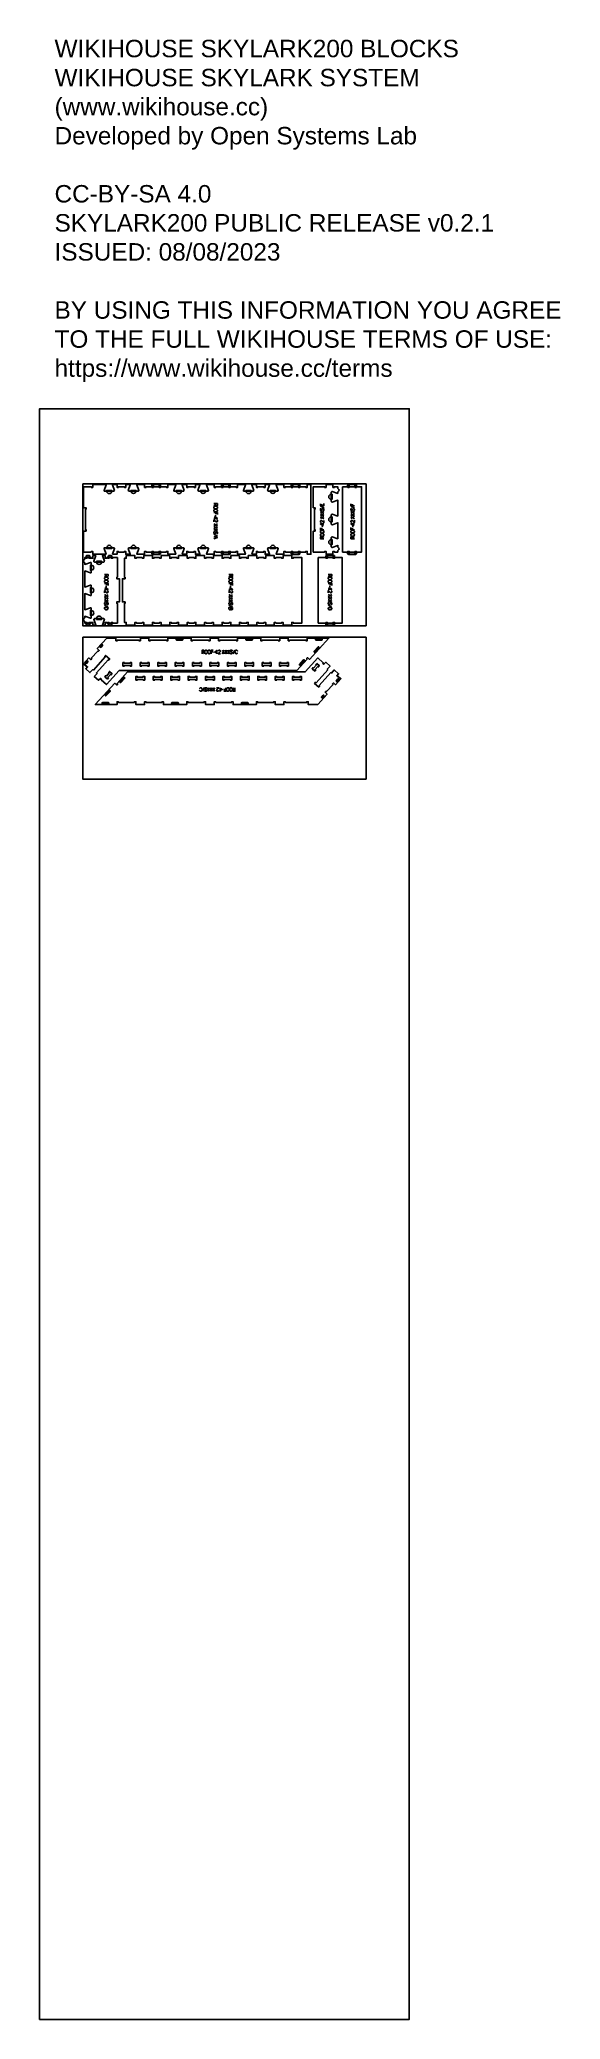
# Model space of a CAD drawing. Extents: x 0 to 4485, y 0 to 17041.
import ezdxf

# ---------------------------------------------------------------- set-up
doc = ezdxf.new("R2010")
doc.units = 0
for name, color, linetype in [('0_SHEET_SPRUCEPLY_2440X122', 1, 'CONTINUOUS'), ('1_ANYTOOL_1MMDEEP_LABELS_S', 2, 'CONTINUOUS'), ('3_ANYTOOL_CUTTHROUGH_INSID', 4, 'CONTINUOUS'), ('4_ANYTOOL_CUTTHROUGH_OUTSI', 5, 'CONTINUOUS'), ('5_ANYTOOL_HALF_MILL_9MM_IN', 3, 'CONTINUOUS'), ('DONOTCUT', 7, 'CONTINUOUS'), ('README', 1, 'CONTINUOUS')]:
    doc.layers.add(name, color=color, linetype=linetype)
doc.styles.add('ARIAL', font='arial.ttf')

msp = doc.modelspace()

# ---------------------------------------------------------------- texts
at = {"layer": 'README', "insert": (129, 17039, 0), "char_height": 150, "width": 8996.74, "attachment_point": 1, "style": 'ARIAL'}
msp.add_mtext('{\\fArial;WIKIHOUSE SKYLARK200 BLOCKS}\\P{\\fArial;WIKIHOUSE SKYLARK SYSTEM}\\P{\\fArial;(www.wikihouse.cc)}\\P{\\fArial;Developed by Open Systems Lab}\\P\\P{\\fArial;CC-BY-SA 4.0}\\P{\\fArial;SKYLARK200 PUBLIC RELEASE v0.2.1}\\P{\\fArial;ISSUED: 08/08/2023}\\P\\P{\\fArial;BY USING THIS INFORMATION YOU AGREE }\\P{\\fArial;TO THE FULL WIKIHOUSE TERMS OF USE:}\\P{\\fArial;https://www.wikihouse.cc/terms}', dxfattribs=at)

# ---------------------------------------------------------------- linework, layer by layer
at = {"layer": '0_SHEET_SPRUCEPLY_2440X122'}
for points in [[(372, 13216), (372, 11996), (2812, 11996), (2812, 13216)], [(372, 11896), (372, 10676), (2812, 10676), (2812, 11896)]]:
    msp.add_lwpolyline(points, close=True, dxfattribs=at)
at = {"layer": '1_ANYTOOL_1MMDEEP_LABELS_S', "color": 2}
for points in [[(1501, 13047), (1531, 13047), (1531, 13036), (1531, 13035), (1531, 13035), (1531, 13035), (1531, 13034), (1531, 13034), (1531, 13034), (1531, 13034), (1531, 13034), (1531, 13033), (1531, 13033), (1531, 13033), (1531, 13033), (1531, 13033), (1531, 13032), (1531, 13032), (1531, 13032), (1531, 13032), (1531, 13032), (1531, 13031), (1531, 13031), (1530, 13031), (1530, 13031), (1530, 13031), (1530, 13031), (1530, 13031), (1530, 13030), (1530, 13030), (1530, 13030), (1530, 13030), (1530, 13030), (1529, 13030), (1529, 13030), (1529, 13030), (1529, 13029), (1529, 13029), (1529, 13029), (1529, 13029), (1528, 13029), (1528, 13029), (1528, 13029), (1528, 13029), (1528, 13029), (1528, 13029), (1527, 13029), (1527, 13028), (1527, 13028), (1527, 13028), (1527, 13028), (1526, 13028), (1526, 13028), (1526, 13028), (1526, 13028), (1526, 13028), (1525, 13028), (1525, 13028), (1525, 13028), (1525, 13028), (1525, 13028), (1524, 13028), (1524, 13028), (1523, 13028), (1523, 13028), (1523, 13028), (1523, 13028), (1523, 13028), (1523, 13028), (1522, 13028), (1522, 13028), (1522, 13028), (1522, 13028), (1522, 13028), (1522, 13028), (1521, 13028), (1521, 13028), (1521, 13028), (1521, 13028), (1521, 13028), (1521, 13028), (1520, 13029), (1520, 13029), (1520, 13029), (1520, 13029), (1520, 13029), (1520, 13029), (1519, 13029), (1519, 13029), (1519, 13029), (1519, 13029), (1519, 13029), (1519, 13029), (1519, 13030), (1518, 13030), (1518, 13030), (1518, 13030), (1518, 13030), (1518, 13030), (1518, 13030), (1518, 13030), (1518, 13031), (1517, 13031), (1517, 13031), (1517, 13031), (1517, 13031), (1517, 13031), (1517, 13031), (1517, 13031), (1517, 13032), (1517, 13032), (1517, 13032), (1517, 13032), (1516, 13032), (1516, 13032), (1516, 13033), (1516, 13033), (1516, 13033), (1516, 13033), (1516, 13033), (1516, 13033), (1516, 13034), (1516, 13034), (1516, 13034), (1516, 13034), (1516, 13034), (1516, 13036), (1516, 13038), (1516, 13047)], [(1516, 13038), (1501, 13028)], [(1531, 12952), (1531, 12970), (1501, 12970)], [(1518, 12955), (1518, 12970)], [(2448, 13047), (2448, 13028), (2418, 13028), (2418, 13045)], [(2423, 13004), (2423, 13004), (2423, 13004), (2423, 13004), (2422, 13004), (2422, 13004), (2422, 13004), (2422, 13004), (2422, 13004), (2422, 13004), (2422, 13004), (2422, 13004), (2422, 13004), (2422, 13004), (2422, 13004), (2422, 13004), (2421, 13004), (2421, 13004), (2421, 13004), (2421, 13004), (2421, 13004), (2421, 13004), (2421, 13003), (2421, 13003), (2421, 13003), (2421, 13003), (2421, 13003), (2421, 13003), (2421, 13003), (2421, 13003), (2420, 13003), (2420, 13003), (2420, 13003), (2420, 13003), (2420, 13003), (2420, 13003), (2420, 13003), (2420, 13003), (2420, 13003), (2420, 13003), (2420, 13003), (2420, 13002), (2420, 13002), (2420, 13002), (2420, 13002), (2420, 13002), (2420, 13002), (2420, 13002), (2419, 13002), (2419, 13002), (2419, 13002), (2419, 13002), (2419, 13002), (2419, 13001), (2419, 13001), (2419, 13001), (2419, 13001), (2419, 13001), (2419, 13000), (2418, 12999), (2418, 12998), (2418, 12997), (2418, 12997), (2418, 12997), (2418, 12996), (2418, 12996), (2418, 12996), (2418, 12995), (2418, 12995), (2418, 12995), (2418, 12994), (2418, 12994), (2418, 12994), (2418, 12994), (2418, 12994), (2418, 12993), (2418, 12993), (2418, 12993), (2418, 12993), (2418, 12993), (2418, 12992), (2418, 12992), (2418, 12992), (2418, 12992), (2418, 12992), (2418, 12992), (2418, 12991), (2419, 12991), (2419, 12991), (2419, 12991), (2419, 12991), (2419, 12991), (2419, 12990), (2419, 12990), (2419, 12990), (2419, 12990), (2419, 12990), (2419, 12990), (2419, 12989), (2420, 12989), (2420, 12989), (2420, 12989), (2420, 12989), (2420, 12989), (2420, 12988), (2420, 12988), (2420, 12988), (2421, 12988), (2421, 12988), (2421, 12988), (2421, 12988), (2421, 12988), (2421, 12987), (2421, 12987), (2422, 12987), (2422, 12987), (2422, 12987), (2422, 12987), (2422, 12987), (2422, 12987), (2423, 12987), (2423, 12987), (2423, 12987), (2423, 12987), (2423, 12987), (2423, 12987), (2424, 12987), (2424, 12986), (2424, 12986), (2424, 12986), (2424, 12986), (2425, 12986), (2425, 12986), (2425, 12986), (2425, 12986), (2425, 12986), (2426, 12986), (2426, 12986), (2426, 12986), (2426, 12986), (2426, 12987), (2427, 12987), (2427, 12987), (2427, 12987), (2427, 12987), (2427, 12987), (2427, 12987), (2428, 12987), (2428, 12987), (2428, 12987), (2428, 12987), (2428, 12987), (2428, 12987), (2428, 12987), (2428, 12987), (2428, 12987), (2428, 12987), (2428, 12987), (2428, 12987), (2428, 12987), (2429, 12987), (2429, 12988), (2429, 12988), (2429, 12988), (2429, 12988), (2429, 12988), (2429, 12988), (2429, 12988), (2429, 12988), (2429, 12988), (2429, 12988), (2429, 12988), (2430, 12988), (2430, 12989), (2430, 12989), (2430, 12989), (2430, 12989), (2430, 12989), (2430, 12990), (2431, 12991), (2431, 12991), (2432, 12992), (2432, 12993), (2432, 12994), (2433, 12995), (2433, 12995), (2433, 12996), (2434, 12997), (2434, 12998), (2434, 12999), (2435, 12999), (2435, 13000), (2435, 13001), (2436, 13001), (2436, 13002), (2436, 13002), (2436, 13002), (2436, 13002), (2436, 13002), (2436, 13002), (2436, 13002), (2436, 13002), (2437, 13002), (2437, 13002), (2437, 13002), (2437, 13003), (2437, 13003), (2437, 13003), (2437, 13003), (2437, 13003), (2437, 13003), (2437, 13003), (2437, 13003), (2437, 13003), (2437, 13003), (2437, 13003), (2438, 13003), (2438, 13003), (2438, 13003), (2438, 13003), (2438, 13003), (2438, 13003), (2438, 13003), (2438, 13003), (2438, 13003), (2438, 13004), (2438, 13004), (2438, 13004), (2439, 13004), (2439, 13004), (2439, 13004), (2439, 13004), (2439, 13004), (2439, 13004), (2440, 13004), (2440, 13004), (2440, 13004), (2440, 13004), (2440, 13004), (2441, 13004), (2441, 13004), (2441, 13004), (2441, 13004), (2441, 13004), (2442, 13004), (2442, 13004), (2442, 13004), (2442, 13004), (2443, 13004), (2443, 13004), (2443, 13004), (2443, 13003), (2443, 13003), (2444, 13003), (2444, 13003), (2444, 13003), (2444, 13003), (2444, 13003), (2445, 13003), (2445, 13003), (2445, 13003), (2445, 13003), (2445, 13002), (2445, 13002), (2445, 13002), (2446, 13002), (2446, 13002), (2446, 13002), (2446, 13002), (2446, 13002), (2446, 13001), (2446, 13001), (2447, 13001), (2447, 13001), (2447, 13001), (2447, 13000), (2447, 13000), (2447, 13000), (2448, 12999), (2448, 12999), (2448, 12998), (2448, 12998), (2448, 12998), (2448, 12998), (2448, 12998), (2448, 12998), (2448, 12997), (2448, 12997), (2448, 12997), (2448, 12997), (2448, 12997), (2449, 12996), (2449, 12996), (2449, 12996), (2449, 12996), (2449, 12995), (2449, 12995), (2449, 12994), (2449, 12994), (2449, 12994), (2449, 12993), (2449, 12993), (2449, 12992), (2448, 12992), (2448, 12992), (2448, 12991), (2448, 12991), (2448, 12991), (2448, 12990), (2448, 12990), (2448, 12989), (2448, 12989), (2447, 12989), (2447, 12988), (2447, 12988), (2447, 12988), (2447, 12988), (2447, 12988), (2447, 12988), (2446, 12987), (2446, 12987), (2446, 12987), (2446, 12987), (2446, 12987), (2446, 12987), (2446, 12987), (2446, 12987), (2446, 12987), (2446, 12987), (2445, 12987), (2445, 12986), (2445, 12986), (2445, 12986), (2445, 12986), (2445, 12986), (2445, 12986), (2445, 12986), (2445, 12986), (2445, 12986), (2445, 12986), (2445, 12986), (2445, 12986), (2444, 12986), (2444, 12986), (2444, 12986), (2444, 12986), (2444, 12986), (2444, 12986), (2444, 12986), (2444, 12986), (2443, 12986), (2443, 12986), (2443, 12986), (2443, 12986), (2443, 12986), (2442, 12986)], [(2448, 12983), (2418, 12964)], [(2418, 12981), (2448, 12962)], [(2448, 12960), (2418, 12941)], [(2418, 12959), (2448, 12940)], [(2419, 13024), (2450, 13007)], [(2432, 13042), (2432, 13028)], [(2685, 13004), (2685, 13004), (2685, 13004), (2685, 13004), (2685, 13004), (2685, 13004), (2685, 13004), (2685, 13004), (2685, 13004), (2684, 13004), (2684, 13004), (2684, 13004), (2684, 13004), (2684, 13004), (2684, 13004), (2684, 13004), (2684, 13004), (2684, 13004), (2684, 13004), (2684, 13004), (2684, 13004), (2684, 13004), (2683, 13004), (2683, 13004), (2683, 13004), (2683, 13004), (2683, 13004), (2683, 13004), (2683, 13004), (2683, 13004), (2683, 13004), (2683, 13004), (2683, 13004), (2683, 13004), (2683, 13003), (2683, 13003), (2683, 13003), (2682, 13003), (2682, 13003), (2682, 13003), (2682, 13003), (2682, 13003), (2682, 13003), (2682, 13003), (2682, 13003), (2682, 13003), (2682, 13003), (2682, 13003), (2682, 13003), (2682, 13002), (2682, 13002), (2682, 13002), (2682, 13002), (2682, 13002), (2682, 13002), (2681, 13002), (2681, 13001), (2681, 13001), (2681, 13000), (2681, 13000), (2681, 12999), (2681, 12998), (2681, 12998), (2681, 12997), (2681, 12997), (2680, 12997), (2680, 12996), (2680, 12996), (2680, 12995), (2680, 12995), (2680, 12995), (2680, 12995), (2680, 12994), (2680, 12994), (2680, 12994), (2680, 12994), (2681, 12994), (2681, 12994), (2681, 12993), (2681, 12993), (2681, 12993), (2681, 12993), (2681, 12993), (2681, 12992), (2681, 12992), (2681, 12992), (2681, 12992), (2681, 12992), (2681, 12992), (2681, 12991), (2681, 12991), (2681, 12991), (2681, 12991), (2681, 12991), (2682, 12991), (2682, 12990), (2682, 12990), (2682, 12990), (2682, 12990), (2682, 12990), (2682, 12990), (2682, 12989), (2682, 12989), (2682, 12989), (2683, 12989), (2683, 12989), (2683, 12989), (2683, 12989), (2683, 12988), (2683, 12988), (2683, 12988), (2684, 12988), (2684, 12988), (2684, 12988), (2684, 12988), (2684, 12988), (2684, 12988), (2684, 12988), (2685, 12988), (2685, 12987), (2685, 12987), (2685, 12987), (2685, 12987), (2685, 12987), (2686, 12987), (2686, 12987), (2686, 12987), (2686, 12987), (2686, 12987), (2687, 12987), (2687, 12987), (2687, 12987), (2687, 12987), (2687, 12987), (2688, 12987), (2688, 12987), (2688, 12987), (2688, 12987), (2688, 12987), (2689, 12987), (2689, 12987), (2689, 12987), (2689, 12987), (2689, 12987), (2690, 12987), (2690, 12987), (2690, 12987), (2690, 12987), (2690, 12987), (2690, 12988), (2690, 12988), (2690, 12988), (2690, 12988), (2690, 12988), (2691, 12988), (2691, 12988), (2691, 12988), (2691, 12988), (2691, 12988), (2691, 12988), (2691, 12988), (2691, 12988), (2691, 12988), (2691, 12988), (2691, 12988), (2691, 12988), (2691, 12988), (2691, 12988), (2692, 12988), (2692, 12989), (2692, 12989), (2692, 12989), (2692, 12989), (2692, 12989), (2692, 12989), (2692, 12989), (2692, 12990), (2693, 12990), (2693, 12991), (2693, 12991), (2694, 12992), (2694, 12993), (2694, 12994), (2695, 12994), (2695, 12995), (2695, 12996), (2696, 12997), (2696, 12998), (2696, 12998), (2697, 12999), (2697, 13000), (2697, 13001), (2698, 13001), (2698, 13002), (2698, 13002), (2698, 13002), (2699, 13002), (2699, 13003), (2699, 13003), (2699, 13003), (2699, 13003), (2699, 13003), (2699, 13003), (2699, 13003), (2699, 13003), (2699, 13003), (2699, 13003), (2699, 13003), (2699, 13003), (2699, 13003), (2700, 13003), (2700, 13003), (2700, 13004), (2700, 13004), (2700, 13004), (2700, 13004), (2700, 13004), (2700, 13004), (2700, 13004), (2700, 13004), (2700, 13004), (2700, 13004), (2700, 13004), (2701, 13004), (2701, 13004), (2701, 13004), (2701, 13004), (2701, 13004), (2701, 13004), (2701, 13004), (2701, 13004), (2701, 13004), (2702, 13004), (2702, 13004), (2702, 13004), (2702, 13004), (2702, 13004), (2703, 13004), (2703, 13004), (2703, 13004), (2703, 13004), (2703, 13004), (2704, 13004), (2704, 13004), (2704, 13004), (2704, 13004), (2705, 13004), (2705, 13004), (2705, 13004), (2705, 13004), (2705, 13004), (2706, 13004), (2706, 13004), (2706, 13004), (2706, 13004), (2706, 13004), (2707, 13004), (2707, 13004), (2707, 13003), (2707, 13003), (2707, 13003), (2707, 13003), (2708, 13003), (2708, 13003), (2708, 13003), (2708, 13003), (2708, 13002), (2708, 13002), (2708, 13002), (2709, 13002), (2709, 13002), (2709, 13002), (2709, 13002), (2709, 13001), (2709, 13001), (2709, 13001), (2710, 13001), (2710, 13000), (2710, 13000), (2710, 12999), (2710, 12999), (2710, 12999), (2710, 12999), (2711, 12998), (2711, 12998), (2711, 12998), (2711, 12998), (2711, 12998), (2711, 12997), (2711, 12997), (2711, 12997), (2711, 12997), (2711, 12997), (2711, 12996), (2711, 12996), (2711, 12996), (2711, 12995), (2711, 12995), (2711, 12995), (2711, 12994), (2711, 12994), (2711, 12993), (2711, 12993), (2711, 12993), (2711, 12992), (2711, 12992), (2711, 12991), (2711, 12991), (2710, 12991), (2710, 12990), (2710, 12990), (2710, 12990), (2710, 12989), (2710, 12989), (2709, 12989), (2709, 12989), (2709, 12988), (2709, 12988), (2709, 12988), (2709, 12988), (2709, 12988), (2709, 12988), (2709, 12988), (2708, 12988), (2708, 12987), (2708, 12987), (2708, 12987), (2708, 12987), (2708, 12987), (2708, 12987), (2708, 12987), (2708, 12987), (2708, 12987), (2708, 12987), (2708, 12987), (2707, 12987), (2707, 12987), (2707, 12987), (2707, 12987), (2707, 12987), (2707, 12987), (2707, 12987), (2707, 12987), (2707, 12987), (2707, 12987), (2707, 12986), (2707, 12986), (2706, 12986), (2706, 12986), (2706, 12986), (2706, 12986), (2706, 12986), (2705, 12986), (2705, 12986), (2705, 12986), (2705, 12986)], [(2681, 13046), (2681, 13028), (2711, 13028)], [(2681, 13025), (2712, 13008)], [(2711, 12983), (2681, 12964)], [(2681, 12982), (2711, 12963)], [(2711, 12960), (2681, 12941)], [(2681, 12959), (2711, 12940)], [(2695, 13043), (2695, 13028)], [(1531, 12767), (1500, 12784)], [(1501, 12919), (1532, 12919), (1510, 12935)], [(1531, 12855), (1501, 12874)], [(1501, 12854), (1531, 12873)], [(1531, 12832), (1501, 12851)], [(1501, 12831), (1531, 12850)], [(1531, 12810), (1501, 12829)], [(1501, 12808), (1531, 12827)], [(1527, 12787), (1527, 12787), (1527, 12787), (1527, 12787), (1527, 12787), (1527, 12787), (1528, 12787), (1528, 12787), (1528, 12787), (1528, 12787), (1528, 12787), (1528, 12787), (1528, 12787), (1528, 12787), (1528, 12787), (1528, 12787), (1528, 12787), (1528, 12787), (1529, 12787), (1529, 12787), (1529, 12787), (1529, 12787), (1529, 12787), (1529, 12788), (1529, 12788), (1529, 12788), (1529, 12788), (1529, 12788), (1529, 12788), (1529, 12788), (1529, 12788), (1529, 12788), (1529, 12788), (1530, 12788), (1530, 12788), (1530, 12788), (1530, 12788), (1530, 12788), (1530, 12788), (1530, 12788), (1530, 12788), (1530, 12788), (1530, 12789), (1530, 12789), (1530, 12789), (1530, 12789), (1530, 12789), (1530, 12789), (1530, 12789), (1530, 12789), (1530, 12789), (1530, 12789), (1531, 12789), (1531, 12790), (1531, 12790), (1531, 12790), (1531, 12790), (1531, 12790), (1531, 12791), (1531, 12792), (1531, 12793), (1532, 12794), (1532, 12794), (1532, 12794), (1532, 12795), (1532, 12795), (1532, 12795), (1532, 12796), (1532, 12796), (1532, 12796), (1532, 12797), (1532, 12797), (1532, 12797), (1532, 12797), (1532, 12797), (1532, 12798), (1532, 12798), (1532, 12798), (1532, 12798), (1532, 12798), (1532, 12799), (1532, 12799), (1532, 12799), (1531, 12799), (1531, 12799), (1531, 12799), (1531, 12800), (1531, 12800), (1531, 12800), (1531, 12800), (1531, 12800), (1531, 12800), (1531, 12801), (1531, 12801), (1531, 12801), (1531, 12801), (1531, 12801), (1530, 12801), (1530, 12802), (1530, 12802), (1530, 12802), (1530, 12802), (1530, 12802), (1530, 12802), (1530, 12803), (1530, 12803), (1529, 12803), (1529, 12803), (1529, 12803), (1529, 12803), (1529, 12803), (1529, 12803), (1529, 12803), (1528, 12804), (1528, 12804), (1528, 12804), (1528, 12804), (1528, 12804), (1528, 12804), (1527, 12804), (1527, 12804), (1527, 12804), (1527, 12804), (1527, 12804), (1527, 12804), (1526, 12804), (1526, 12804), (1526, 12804), (1526, 12804), (1526, 12805), (1525, 12805), (1525, 12805), (1525, 12805), (1525, 12805), (1525, 12805), (1524, 12805), (1524, 12805), (1524, 12805), (1524, 12804), (1524, 12804), (1523, 12804), (1523, 12804), (1523, 12804), (1523, 12804), (1523, 12804), (1522, 12804), (1522, 12804), (1522, 12804), (1522, 12804), (1522, 12804), (1522, 12804), (1522, 12804), (1522, 12804), (1522, 12804), (1522, 12804), (1522, 12804), (1522, 12804), (1521, 12804), (1521, 12804), (1521, 12804), (1521, 12804), (1521, 12803), (1521, 12803), (1521, 12803), (1521, 12803), (1521, 12803), (1521, 12803), (1521, 12803), (1521, 12803), (1521, 12803), (1521, 12803), (1520, 12803), (1520, 12803), (1520, 12802), (1520, 12802), (1520, 12802), (1520, 12802), (1520, 12802), (1519, 12801), (1519, 12800), (1519, 12800), (1518, 12799), (1518, 12798), (1518, 12797), (1517, 12796), (1517, 12796), (1517, 12795), (1516, 12794), (1516, 12793), (1516, 12792), (1515, 12792), (1515, 12791), (1514, 12790), (1514, 12790), (1514, 12789), (1514, 12789), (1514, 12789), (1514, 12789), (1514, 12789), (1513, 12789), (1513, 12789), (1513, 12789), (1513, 12789), (1513, 12789), (1513, 12788), (1513, 12788), (1513, 12788), (1513, 12788), (1513, 12788), (1513, 12788), (1513, 12788), (1513, 12788), (1513, 12788), (1512, 12788), (1512, 12788), (1512, 12788), (1512, 12788), (1512, 12788), (1512, 12788), (1512, 12788), (1512, 12788), (1512, 12788), (1512, 12788), (1512, 12788), (1512, 12787), (1512, 12787), (1511, 12787), (1511, 12787), (1511, 12787), (1511, 12787), (1511, 12787), (1511, 12787), (1511, 12787), (1510, 12787), (1510, 12787), (1510, 12787), (1510, 12787), (1510, 12787), (1509, 12787), (1509, 12787), (1509, 12787), (1509, 12787), (1509, 12787), (1508, 12787), (1508, 12787), (1508, 12787), (1508, 12787), (1507, 12787), (1507, 12787), (1507, 12787), (1507, 12787), (1507, 12787), (1506, 12788), (1506, 12788), (1506, 12788), (1506, 12788), (1506, 12788), (1505, 12788), (1505, 12788), (1505, 12788), (1505, 12788), (1505, 12788), (1505, 12789), (1504, 12789), (1504, 12789), (1504, 12789), (1504, 12789), (1504, 12789), (1504, 12789), (1504, 12789), (1503, 12790), (1503, 12790), (1503, 12790), (1503, 12790), (1503, 12790), (1503, 12791), (1503, 12791), (1502, 12791), (1502, 12792), (1502, 12792), (1502, 12793), (1502, 12793), (1502, 12793), (1502, 12793), (1502, 12793), (1502, 12793), (1501, 12794), (1501, 12794), (1501, 12794), (1501, 12794), (1501, 12794), (1501, 12795), (1501, 12795), (1501, 12795), (1501, 12795), (1501, 12796), (1501, 12796), (1501, 12796), (1501, 12797), (1501, 12797), (1501, 12798), (1501, 12798), (1501, 12799), (1501, 12799), (1501, 12799), (1501, 12800), (1502, 12800), (1502, 12800), (1502, 12801), (1502, 12801), (1502, 12802), (1502, 12802), (1502, 12802), (1503, 12803), (1503, 12803), (1503, 12803), (1503, 12803), (1503, 12803), (1503, 12803), (1503, 12803), (1503, 12804), (1504, 12804), (1504, 12804), (1504, 12804), (1504, 12804), (1504, 12804), (1504, 12804), (1504, 12804), (1504, 12804), (1504, 12804), (1504, 12804), (1504, 12805), (1505, 12805), (1505, 12805), (1505, 12805), (1505, 12805), (1505, 12805), (1505, 12805), (1505, 12805), (1505, 12805), (1505, 12805), (1505, 12805), (1505, 12805), (1505, 12805), (1505, 12805), (1506, 12805), (1506, 12805), (1506, 12805), (1506, 12805), (1506, 12805), (1506, 12805), (1507, 12805), (1507, 12805), (1507, 12805), (1507, 12805), (1507, 12805)], [(1501, 12889), (1502, 12907), (1502, 12907), (1502, 12907), (1502, 12907), (1503, 12907), (1503, 12907), (1503, 12907), (1503, 12906), (1504, 12906), (1504, 12906), (1504, 12906), (1504, 12906), (1504, 12906), (1505, 12906), (1505, 12906), (1505, 12906), (1505, 12905), (1505, 12905), (1506, 12905), (1506, 12905), (1506, 12905), (1506, 12905), (1506, 12905), (1506, 12904), (1507, 12904), (1507, 12904), (1507, 12904), (1507, 12904), (1507, 12904), (1507, 12903), (1508, 12903), (1509, 12902), (1510, 12900), (1511, 12899), (1512, 12897), (1513, 12896), (1514, 12896), (1514, 12895), (1515, 12894), (1515, 12894), (1516, 12893), (1516, 12892), (1517, 12892), (1517, 12892), (1517, 12891), (1518, 12891), (1518, 12891), (1518, 12891), (1518, 12891), (1518, 12891), (1518, 12891), (1519, 12891), (1519, 12890), (1519, 12890), (1519, 12890), (1519, 12890), (1520, 12890), (1520, 12890), (1520, 12890), (1520, 12890), (1520, 12890), (1520, 12890), (1521, 12890), (1521, 12890), (1521, 12890), (1521, 12889), (1521, 12889), (1522, 12889), (1522, 12889), (1522, 12889), (1522, 12889), (1523, 12889), (1523, 12889), (1523, 12889), (1523, 12889), (1523, 12889), (1524, 12889), (1524, 12889), (1524, 12889), (1524, 12889), (1525, 12889), (1525, 12889), (1525, 12889), (1525, 12889), (1526, 12890), (1526, 12890), (1526, 12890), (1526, 12890), (1526, 12890), (1527, 12890), (1527, 12890), (1527, 12890), (1527, 12890), (1527, 12890), (1528, 12890), (1528, 12890), (1528, 12890), (1528, 12891), (1528, 12891), (1528, 12891), (1529, 12891), (1529, 12891), (1529, 12891), (1529, 12891), (1529, 12892), (1529, 12892), (1529, 12892), (1530, 12892), (1530, 12892), (1530, 12892), (1530, 12892), (1530, 12893), (1530, 12893), (1530, 12893), (1530, 12893), (1530, 12893), (1530, 12894), (1531, 12894), (1531, 12894), (1531, 12894), (1531, 12894), (1531, 12894), (1531, 12895), (1531, 12895), (1531, 12895), (1531, 12895), (1531, 12896), (1531, 12896), (1531, 12896), (1531, 12896), (1531, 12896), (1531, 12897), (1531, 12897), (1531, 12897), (1531, 12897), (1531, 12897), (1531, 12898), (1531, 12898), (1531, 12899), (1531, 12899), (1531, 12899), (1531, 12900), (1531, 12900), (1531, 12900), (1531, 12901), (1531, 12901), (1531, 12901), (1531, 12901), (1531, 12902), (1531, 12902), (1531, 12902), (1531, 12902), (1531, 12902), (1531, 12902), (1531, 12902), (1531, 12903), (1530, 12903), (1530, 12903), (1530, 12903), (1530, 12903), (1530, 12903), (1530, 12903), (1530, 12904), (1530, 12904), (1530, 12904), (1530, 12904), (1530, 12904), (1530, 12904), (1529, 12904), (1529, 12904), (1529, 12905), (1529, 12905), (1529, 12905), (1529, 12905), (1529, 12905), (1529, 12905), (1529, 12905), (1528, 12905), (1528, 12905), (1528, 12906), (1528, 12906), (1528, 12906), (1527, 12906), (1527, 12906), (1527, 12907), (1526, 12907)], [(1510, 12935), (1510, 12913)], [(1515, 12939), (1515, 12948)], [(2448, 12937), (2418, 12918)], [(2418, 12936), (2448, 12917)], [(2448, 12902), (2448, 12884), (2448, 12884), (2448, 12884), (2447, 12884), (2447, 12884), (2447, 12884), (2447, 12884), (2446, 12885), (2446, 12885), (2446, 12885), (2446, 12885), (2446, 12885), (2445, 12885), (2445, 12885), (2445, 12885), (2445, 12885), (2445, 12886), (2444, 12886), (2444, 12886), (2444, 12886), (2444, 12886), (2444, 12886), (2444, 12886), (2443, 12887), (2443, 12887), (2443, 12887), (2443, 12887), (2443, 12887), (2443, 12887), (2442, 12888), (2442, 12888), (2441, 12889), (2440, 12891), (2439, 12892), (2437, 12894), (2437, 12895), (2436, 12895), (2436, 12896), (2435, 12897), (2435, 12897), (2434, 12898), (2433, 12899), (2433, 12899), (2433, 12899), (2432, 12900), (2432, 12900), (2432, 12900), (2432, 12900), (2432, 12900), (2432, 12900), (2431, 12900), (2431, 12900), (2431, 12901), (2431, 12901), (2431, 12901), (2430, 12901), (2430, 12901), (2430, 12901), (2430, 12901), (2430, 12901), (2430, 12901), (2429, 12901), (2429, 12901), (2429, 12901), (2429, 12901), (2429, 12901), (2428, 12902), (2428, 12902), (2428, 12902), (2428, 12902), (2427, 12902), (2427, 12902), (2427, 12902), (2427, 12902), (2427, 12902), (2426, 12902), (2426, 12902), (2426, 12902), (2426, 12902), (2425, 12902), (2425, 12902), (2425, 12902), (2425, 12902), (2424, 12901), (2424, 12901), (2424, 12901), (2424, 12901), (2424, 12901), (2423, 12901), (2423, 12901), (2423, 12901), (2423, 12901), (2423, 12901), (2422, 12901), (2422, 12901), (2422, 12901), (2422, 12900), (2422, 12900), (2422, 12900), (2421, 12900), (2421, 12900), (2421, 12900), (2421, 12900), (2421, 12900), (2421, 12899), (2421, 12899), (2420, 12899), (2420, 12899), (2420, 12899), (2420, 12899), (2420, 12899), (2420, 12898), (2420, 12898), (2420, 12898), (2420, 12898), (2419, 12898), (2419, 12897), (2419, 12897), (2419, 12897), (2419, 12897), (2419, 12897), (2419, 12896), (2419, 12896), (2419, 12896), (2419, 12896), (2419, 12896), (2419, 12895), (2419, 12895), (2419, 12895), (2418, 12895), (2418, 12895), (2418, 12894), (2418, 12894), (2418, 12894), (2418, 12894), (2418, 12893), (2418, 12893), (2418, 12893), (2418, 12892), (2418, 12892), (2418, 12892), (2418, 12891), (2418, 12891), (2418, 12891), (2419, 12890), (2419, 12890), (2419, 12890), (2419, 12890), (2419, 12889), (2419, 12889), (2419, 12889), (2419, 12889), (2419, 12889), (2419, 12889), (2419, 12889), (2419, 12888), (2419, 12888), (2419, 12888), (2419, 12888), (2420, 12888), (2420, 12888), (2420, 12888), (2420, 12887), (2420, 12887), (2420, 12887), (2420, 12887), (2420, 12887), (2420, 12887), (2420, 12887), (2420, 12887), (2421, 12886), (2421, 12886), (2421, 12886), (2421, 12886), (2421, 12886), (2421, 12886), (2421, 12886), (2421, 12886), (2421, 12886), (2422, 12885), (2422, 12885), (2422, 12885), (2423, 12885), (2423, 12885), (2423, 12884), (2423, 12884)], [(2448, 12872), (2418, 12872), (2440, 12856)], [(2418, 12839), (2418, 12821), (2448, 12821)], [(2432, 12836), (2432, 12821)], [(2434, 12852), (2435, 12843)], [(2440, 12856), (2440, 12878)], [(2711, 12938), (2681, 12919)], [(2681, 12936), (2711, 12917)], [(2711, 12903), (2711, 12884), (2710, 12885), (2710, 12885), (2710, 12885), (2710, 12885), (2709, 12885), (2709, 12885), (2709, 12885), (2709, 12885), (2708, 12885), (2708, 12885), (2708, 12886), (2708, 12886), (2708, 12886), (2707, 12886), (2707, 12886), (2707, 12886), (2707, 12886), (2707, 12886), (2707, 12887), (2706, 12887), (2706, 12887), (2706, 12887), (2706, 12887), (2706, 12887), (2705, 12887), (2705, 12888), (2705, 12888), (2705, 12888), (2705, 12888), (2705, 12888), (2703, 12890), (2702, 12891), (2701, 12893), (2700, 12894), (2699, 12895), (2699, 12896), (2698, 12897), (2698, 12897), (2697, 12898), (2696, 12899), (2696, 12899), (2695, 12900), (2695, 12900), (2695, 12900), (2695, 12900), (2694, 12900), (2694, 12901), (2694, 12901), (2694, 12901), (2694, 12901), (2694, 12901), (2693, 12901), (2693, 12901), (2693, 12901), (2693, 12901), (2693, 12901), (2693, 12902), (2692, 12902), (2692, 12902), (2692, 12902), (2692, 12902), (2692, 12902), (2691, 12902), (2691, 12902), (2691, 12902), (2691, 12902), (2691, 12902), (2690, 12902), (2690, 12902), (2690, 12902), (2690, 12902), (2689, 12902), (2689, 12902), (2689, 12902), (2689, 12902), (2688, 12902), (2688, 12902), (2688, 12902), (2688, 12902), (2688, 12902), (2687, 12902), (2687, 12902), (2687, 12902), (2687, 12902), (2686, 12902), (2686, 12902), (2686, 12902), (2686, 12902), (2686, 12902), (2685, 12902), (2685, 12902), (2685, 12901), (2685, 12901), (2685, 12901), (2685, 12901), (2684, 12901), (2684, 12901), (2684, 12901), (2684, 12901), (2684, 12901), (2684, 12900), (2683, 12900), (2683, 12900), (2683, 12900), (2683, 12900), (2683, 12900), (2683, 12900), (2683, 12899), (2682, 12899), (2682, 12899), (2682, 12899), (2682, 12899), (2682, 12899), (2682, 12898), (2682, 12898), (2682, 12898), (2682, 12898), (2682, 12898), (2682, 12897), (2681, 12897), (2681, 12897), (2681, 12897), (2681, 12897), (2681, 12896), (2681, 12896), (2681, 12896), (2681, 12896), (2681, 12896), (2681, 12895), (2681, 12895), (2681, 12895), (2681, 12895), (2681, 12894), (2681, 12894), (2681, 12894), (2681, 12894), (2681, 12893), (2681, 12893), (2681, 12893), (2681, 12892), (2681, 12892), (2681, 12892), (2681, 12891), (2681, 12891), (2681, 12891), (2681, 12890), (2681, 12890), (2681, 12890), (2681, 12890), (2681, 12890), (2681, 12889), (2681, 12889), (2682, 12889), (2682, 12889), (2682, 12889), (2682, 12889), (2682, 12889), (2682, 12889), (2682, 12888), (2682, 12888), (2682, 12888), (2682, 12888), (2682, 12888), (2682, 12888), (2682, 12888), (2683, 12887), (2683, 12887), (2683, 12887), (2683, 12887), (2683, 12887), (2683, 12887), (2683, 12887), (2683, 12887), (2683, 12887), (2684, 12886), (2684, 12886), (2684, 12886), (2684, 12886), (2684, 12886), (2684, 12886), (2685, 12886), (2685, 12885), (2685, 12885), (2686, 12885), (2686, 12885)], [(2711, 12872), (2681, 12873), (2702, 12857)], [(2681, 12840), (2681, 12822), (2711, 12822)], [(2695, 12836), (2695, 12822)], [(2697, 12852), (2697, 12843)], [(2702, 12857), (2702, 12878)], [(1501, 12765), (1531, 12754), (1501, 12743)], [(1511, 12762), (1511, 12747)], [(2448, 12744), (2418, 12744), (2418, 12755), (2418, 12756), (2418, 12756), (2418, 12756), (2418, 12757), (2418, 12757), (2418, 12757), (2418, 12757), (2418, 12757), (2419, 12758), (2419, 12758), (2419, 12758), (2419, 12758), (2419, 12758), (2419, 12759), (2419, 12759), (2419, 12759), (2419, 12759), (2419, 12759), (2419, 12759), (2419, 12760), (2419, 12760), (2419, 12760), (2420, 12760), (2420, 12760), (2420, 12760), (2420, 12761), (2420, 12761), (2420, 12761), (2420, 12761), (2420, 12761), (2420, 12761), (2421, 12761), (2421, 12761), (2421, 12762), (2421, 12762), (2421, 12762), (2421, 12762), (2421, 12762), (2422, 12762), (2422, 12762), (2422, 12762), (2422, 12762), (2422, 12762), (2422, 12762), (2423, 12763), (2423, 12763), (2423, 12763), (2423, 12763), (2423, 12763), (2424, 12763), (2424, 12763), (2424, 12763), (2424, 12763), (2424, 12763), (2425, 12763), (2425, 12763), (2425, 12763), (2425, 12763), (2426, 12763), (2426, 12763), (2426, 12763), (2427, 12763), (2427, 12763), (2427, 12763), (2427, 12763), (2427, 12763), (2427, 12763), (2428, 12763), (2428, 12763), (2428, 12763), (2428, 12763), (2428, 12763), (2428, 12763), (2429, 12763), (2429, 12763), (2429, 12763), (2429, 12763), (2429, 12763), (2429, 12762), (2430, 12762), (2430, 12762), (2430, 12762), (2430, 12762), (2430, 12762), (2430, 12762), (2430, 12762), (2431, 12762), (2431, 12762), (2431, 12762), (2431, 12762), (2431, 12761), (2431, 12761), (2432, 12761), (2432, 12761), (2432, 12761), (2432, 12761), (2432, 12761), (2432, 12761), (2432, 12760), (2432, 12760), (2433, 12760), (2433, 12760), (2433, 12760), (2433, 12760), (2433, 12760), (2433, 12760), (2433, 12759), (2433, 12759), (2433, 12759), (2433, 12759), (2433, 12759), (2433, 12759), (2433, 12758), (2434, 12758), (2434, 12758), (2434, 12758), (2434, 12758), (2434, 12758), (2434, 12757), (2434, 12757), (2434, 12757), (2434, 12757), (2434, 12757), (2434, 12755), (2434, 12753), (2434, 12744)], [(2434, 12753), (2448, 12763)], [(2711, 12744), (2681, 12744), (2681, 12756), (2681, 12756), (2681, 12757), (2681, 12757), (2681, 12757), (2681, 12757), (2681, 12758), (2681, 12758), (2681, 12758), (2681, 12758), (2681, 12758), (2681, 12759), (2681, 12759), (2681, 12759), (2681, 12759), (2681, 12759), (2681, 12760), (2681, 12760), (2682, 12760), (2682, 12760), (2682, 12760), (2682, 12760), (2682, 12761), (2682, 12761), (2682, 12761), (2682, 12761), (2682, 12761), (2682, 12761), (2682, 12761), (2683, 12762), (2683, 12762), (2683, 12762), (2683, 12762), (2683, 12762), (2683, 12762), (2683, 12762), (2684, 12762), (2684, 12762), (2684, 12763), (2684, 12763), (2684, 12763), (2684, 12763), (2684, 12763), (2685, 12763), (2685, 12763), (2685, 12763), (2685, 12763), (2685, 12763), (2686, 12763), (2686, 12763), (2686, 12763), (2686, 12763), (2686, 12763), (2687, 12763), (2687, 12764), (2687, 12764), (2687, 12764), (2687, 12764), (2688, 12764), (2688, 12764), (2689, 12764), (2689, 12764), (2689, 12764), (2689, 12764), (2689, 12764), (2689, 12764), (2690, 12764), (2690, 12764), (2690, 12764), (2690, 12763), (2690, 12763), (2690, 12763), (2691, 12763), (2691, 12763), (2691, 12763), (2691, 12763), (2691, 12763), (2691, 12763), (2692, 12763), (2692, 12763), (2692, 12763), (2692, 12763), (2692, 12763), (2692, 12763), (2693, 12763), (2693, 12763), (2693, 12762), (2693, 12762), (2693, 12762), (2693, 12762), (2693, 12762), (2694, 12762), (2694, 12762), (2694, 12762), (2694, 12762), (2694, 12762), (2694, 12761), (2694, 12761), (2695, 12761), (2695, 12761), (2695, 12761), (2695, 12761), (2695, 12761), (2695, 12760), (2695, 12760), (2695, 12760), (2695, 12760), (2696, 12760), (2696, 12760), (2696, 12760), (2696, 12759), (2696, 12759), (2696, 12759), (2696, 12759), (2696, 12759), (2696, 12759), (2696, 12759), (2696, 12758), (2696, 12758), (2696, 12758), (2696, 12758), (2696, 12758), (2696, 12757), (2696, 12757), (2696, 12755), (2696, 12753), (2696, 12744)], [(2696, 12753), (2711, 12764)], [(560, 12437), (590, 12437), (590, 12426), (590, 12425), (590, 12425), (590, 12425), (590, 12425), (590, 12424), (590, 12424), (590, 12424), (590, 12424), (589, 12423), (589, 12423), (589, 12423), (589, 12423), (589, 12423), (589, 12422), (589, 12422), (589, 12422), (589, 12422), (589, 12422), (589, 12422), (589, 12421), (589, 12421), (589, 12421), (589, 12421), (588, 12421), (588, 12421), (588, 12421), (588, 12420), (588, 12420), (588, 12420), (588, 12420), (588, 12420), (587, 12420), (587, 12420), (587, 12420), (587, 12419), (587, 12419), (587, 12419), (587, 12419), (586, 12419), (586, 12419), (586, 12419), (586, 12419), (586, 12419), (586, 12419), (585, 12419), (585, 12418), (585, 12418), (585, 12418), (585, 12418), (585, 12418), (584, 12418), (584, 12418), (584, 12418), (584, 12418), (583, 12418), (583, 12418), (583, 12418), (583, 12418), (582, 12418), (582, 12418), (582, 12418), (582, 12418), (581, 12418), (581, 12418), (581, 12418), (581, 12418), (581, 12418), (580, 12418), (580, 12418), (580, 12418), (580, 12418), (580, 12418), (580, 12418), (579, 12418), (579, 12418), (579, 12418), (579, 12418), (579, 12419), (579, 12419), (579, 12419), (578, 12419), (578, 12419), (578, 12419), (578, 12419), (578, 12419), (578, 12419), (577, 12419), (577, 12419), (577, 12419), (577, 12420), (577, 12420), (577, 12420), (577, 12420), (576, 12420), (576, 12420), (576, 12420), (576, 12420), (576, 12420), (576, 12421), (576, 12421), (576, 12421), (575, 12421), (575, 12421), (575, 12421), (575, 12421), (575, 12422), (575, 12422), (575, 12422), (575, 12422), (575, 12422), (575, 12422), (575, 12422), (575, 12423), (575, 12423), (574, 12423), (574, 12423), (574, 12423), (574, 12423), (574, 12424), (574, 12424), (574, 12424), (574, 12424), (574, 12424), (574, 12426), (574, 12428), (574, 12437)], [(574, 12428), (560, 12418)], [(590, 12342), (590, 12360), (560, 12360)], [(560, 12309), (590, 12309), (568, 12325)], [(560, 12279), (560, 12297), (560, 12297), (560, 12297), (561, 12297), (561, 12297), (561, 12297), (561, 12297), (562, 12297), (562, 12296), (562, 12296), (562, 12296), (562, 12296), (563, 12296), (563, 12296), (563, 12296), (563, 12296), (563, 12296), (564, 12295), (564, 12295), (564, 12295), (564, 12295), (564, 12295), (564, 12295), (565, 12295), (565, 12294), (565, 12294), (565, 12294), (565, 12294), (565, 12294), (566, 12294), (566, 12293), (567, 12292), (568, 12290), (570, 12289), (571, 12287), (571, 12286), (572, 12286), (572, 12285), (573, 12284), (574, 12284), (574, 12283), (575, 12282), (575, 12282), (576, 12282), (576, 12281), (576, 12281), (576, 12281), (576, 12281), (576, 12281), (576, 12281), (577, 12281), (577, 12281), (577, 12280), (577, 12280), (577, 12280), (578, 12280), (578, 12280), (578, 12280), (578, 12280), (578, 12280), (579, 12280), (579, 12280), (579, 12280), (579, 12280), (579, 12280), (580, 12280), (580, 12280), (580, 12279), (580, 12279), (580, 12279), (581, 12279), (581, 12279), (581, 12279), (581, 12279), (581, 12279), (582, 12279), (582, 12279), (582, 12279), (582, 12279), (583, 12279), (583, 12279), (583, 12279), (583, 12280), (584, 12280), (584, 12280), (584, 12280), (584, 12280), (584, 12280), (585, 12280), (585, 12280), (585, 12280), (585, 12280), (585, 12280), (586, 12280), (586, 12280), (586, 12280), (586, 12281), (586, 12281), (586, 12281), (587, 12281), (587, 12281), (587, 12281), (587, 12281), (587, 12281), (587, 12282), (587, 12282), (588, 12282), (588, 12282), (588, 12282), (588, 12282), (588, 12283), (588, 12283), (588, 12283), (588, 12283), (589, 12283), (589, 12283), (589, 12284), (589, 12284), (589, 12284), (589, 12284), (589, 12284), (589, 12285), (589, 12285), (589, 12285), (589, 12285), (589, 12285), (589, 12286), (589, 12286), (590, 12286), (590, 12286), (590, 12286), (590, 12287), (590, 12287), (590, 12287), (590, 12287), (590, 12288), (590, 12288), (590, 12288), (590, 12289), (590, 12289), (590, 12289), (590, 12290), (590, 12290), (590, 12290), (589, 12291), (589, 12291), (589, 12291), (589, 12292), (589, 12292), (589, 12292), (589, 12292), (589, 12292), (589, 12292), (589, 12292), (589, 12293), (589, 12293), (589, 12293), (589, 12293), (589, 12293), (589, 12293), (588, 12293), (588, 12294), (588, 12294), (588, 12294), (588, 12294), (588, 12294), (588, 12294), (588, 12294), (588, 12294), (588, 12294), (588, 12295), (587, 12295), (587, 12295), (587, 12295), (587, 12295), (587, 12295), (587, 12295), (587, 12295), (587, 12295), (586, 12296), (586, 12296), (586, 12296), (586, 12296), (585, 12296), (585, 12297), (585, 12297)], [(568, 12325), (568, 12303)], [(574, 12329), (574, 12338)], [(576, 12345), (576, 12360)], [(1646, 12428), (1631, 12418)], [(1631, 12437), (1662, 12437), (1662, 12426), (1662, 12425), (1661, 12425), (1661, 12425), (1661, 12424), (1661, 12424), (1661, 12424), (1661, 12424), (1661, 12423), (1661, 12423), (1661, 12423), (1661, 12423), (1661, 12423), (1661, 12422), (1661, 12422), (1661, 12422), (1661, 12422), (1661, 12422), (1661, 12422), (1661, 12421), (1661, 12421), (1660, 12421), (1660, 12421), (1660, 12421), (1660, 12421), (1660, 12420), (1660, 12420), (1660, 12420), (1660, 12420), (1660, 12420), (1660, 12420), (1659, 12420), (1659, 12420), (1659, 12419), (1659, 12419), (1659, 12419), (1659, 12419), (1659, 12419), (1658, 12419), (1658, 12419), (1658, 12419), (1658, 12419), (1658, 12419), (1658, 12419), (1657, 12418), (1657, 12418), (1657, 12418), (1657, 12418), (1657, 12418), (1657, 12418), (1656, 12418), (1656, 12418), (1656, 12418), (1656, 12418), (1656, 12418), (1655, 12418), (1655, 12418), (1655, 12418), (1655, 12418), (1654, 12418), (1654, 12418), (1653, 12418), (1653, 12418), (1653, 12418), (1653, 12418), (1653, 12418), (1653, 12418), (1652, 12418), (1652, 12418), (1652, 12418), (1652, 12418), (1652, 12418), (1652, 12418), (1651, 12418), (1651, 12418), (1651, 12418), (1651, 12418), (1651, 12418), (1651, 12418), (1650, 12418), (1650, 12419), (1650, 12419), (1650, 12419), (1650, 12419), (1650, 12419), (1650, 12419), (1649, 12419), (1649, 12419), (1649, 12419), (1649, 12419), (1649, 12419), (1649, 12419), (1648, 12420), (1648, 12420), (1648, 12420), (1648, 12420), (1648, 12420), (1648, 12420), (1648, 12420), (1648, 12420), (1647, 12421), (1647, 12421), (1647, 12421), (1647, 12421), (1647, 12421), (1647, 12421), (1647, 12421), (1647, 12422), (1647, 12422), (1647, 12422), (1647, 12422), (1646, 12422), (1646, 12422), (1646, 12422), (1646, 12423), (1646, 12423), (1646, 12423), (1646, 12423), (1646, 12423), (1646, 12423), (1646, 12424), (1646, 12424), (1646, 12424), (1646, 12424), (1646, 12426), (1646, 12428), (1646, 12437)], [(1662, 12342), (1662, 12360), (1631, 12360)], [(1631, 12309), (1662, 12309), (1640, 12325)], [(1632, 12279), (1632, 12297), (1632, 12297), (1632, 12297), (1633, 12297), (1633, 12297), (1633, 12297), (1633, 12296), (1633, 12296), (1634, 12296), (1634, 12296), (1634, 12296), (1634, 12296), (1634, 12296), (1635, 12296), (1635, 12296), (1635, 12295), (1635, 12295), (1635, 12295), (1636, 12295), (1636, 12295), (1636, 12295), (1636, 12295), (1636, 12294), (1636, 12294), (1637, 12294), (1637, 12294), (1637, 12294), (1637, 12294), (1637, 12294), (1637, 12293), (1638, 12293), (1639, 12292), (1640, 12290), (1641, 12289), (1642, 12287), (1643, 12286), (1644, 12286), (1644, 12285), (1645, 12284), (1645, 12283), (1646, 12283), (1647, 12282), (1647, 12282), (1647, 12281), (1647, 12281), (1648, 12281), (1648, 12281), (1648, 12281), (1648, 12281), (1648, 12281), (1648, 12281), (1649, 12280), (1649, 12280), (1649, 12280), (1649, 12280), (1649, 12280), (1650, 12280), (1650, 12280), (1650, 12280), (1650, 12280), (1650, 12280), (1651, 12280), (1651, 12280), (1651, 12279), (1651, 12279), (1651, 12279), (1652, 12279), (1652, 12279), (1652, 12279), (1652, 12279), (1652, 12279), (1653, 12279), (1653, 12279), (1653, 12279), (1653, 12279), (1654, 12279), (1654, 12279), (1654, 12279), (1654, 12279), (1654, 12279), (1655, 12279), (1655, 12279), (1655, 12279), (1655, 12279), (1656, 12279), (1656, 12279), (1656, 12280), (1656, 12280), (1656, 12280), (1657, 12280), (1657, 12280), (1657, 12280), (1657, 12280), (1657, 12280), (1658, 12280), (1658, 12280), (1658, 12280), (1658, 12281), (1658, 12281), (1658, 12281), (1659, 12281), (1659, 12281), (1659, 12281), (1659, 12281), (1659, 12281), (1659, 12282), (1659, 12282), (1660, 12282), (1660, 12282), (1660, 12282), (1660, 12282), (1660, 12283), (1660, 12283), (1660, 12283), (1660, 12283), (1660, 12283), (1661, 12283), (1661, 12284), (1661, 12284), (1661, 12284), (1661, 12284), (1661, 12284), (1661, 12285), (1661, 12285), (1661, 12285), (1661, 12285), (1661, 12285), (1661, 12286), (1661, 12286), (1661, 12286), (1661, 12286), (1661, 12287), (1661, 12287), (1661, 12287), (1661, 12287), (1661, 12287), (1662, 12288), (1662, 12288), (1662, 12288), (1661, 12289), (1661, 12289), (1661, 12290), (1661, 12290), (1661, 12290), (1661, 12291), (1661, 12291), (1661, 12291), (1661, 12291), (1661, 12291), (1661, 12292), (1661, 12292), (1661, 12292), (1661, 12292), (1661, 12292), (1661, 12292), (1661, 12293), (1661, 12293), (1660, 12293), (1660, 12293), (1660, 12293), (1660, 12293), (1660, 12293), (1660, 12293), (1660, 12294), (1660, 12294), (1660, 12294), (1660, 12294), (1660, 12294), (1660, 12294), (1659, 12294), (1659, 12294), (1659, 12295), (1659, 12295), (1659, 12295), (1659, 12295), (1659, 12295), (1659, 12295), (1659, 12295), (1658, 12295), (1658, 12296), (1658, 12296), (1658, 12296), (1657, 12296), (1657, 12296), (1657, 12296), (1656, 12297)], [(1640, 12325), (1640, 12303)], [(1645, 12329), (1645, 12338)], [(1648, 12345), (1648, 12360)], [(2486, 12438), (2516, 12438), (2516, 12427), (2516, 12426), (2516, 12426), (2516, 12425), (2516, 12425), (2516, 12425), (2516, 12425), (2516, 12424), (2516, 12424), (2516, 12424), (2516, 12424), (2516, 12424), (2516, 12423), (2515, 12423), (2515, 12423), (2515, 12423), (2515, 12423), (2515, 12423), (2515, 12422), (2515, 12422), (2515, 12422), (2515, 12422), (2515, 12422), (2515, 12422), (2515, 12421), (2515, 12421), (2514, 12421), (2514, 12421), (2514, 12421), (2514, 12421), (2514, 12421), (2514, 12420), (2514, 12420), (2514, 12420), (2513, 12420), (2513, 12420), (2513, 12420), (2513, 12420), (2513, 12420), (2513, 12420), (2513, 12420), (2512, 12419), (2512, 12419), (2512, 12419), (2512, 12419), (2512, 12419), (2512, 12419), (2511, 12419), (2511, 12419), (2511, 12419), (2511, 12419), (2511, 12419), (2510, 12419), (2510, 12419), (2510, 12419), (2510, 12419), (2510, 12419), (2509, 12419), (2509, 12419), (2509, 12419), (2508, 12419), (2508, 12419), (2508, 12419), (2508, 12419), (2507, 12419), (2507, 12419), (2507, 12419), (2507, 12419), (2507, 12419), (2507, 12419), (2506, 12419), (2506, 12419), (2506, 12419), (2506, 12419), (2506, 12419), (2506, 12419), (2505, 12419), (2505, 12419), (2505, 12419), (2505, 12419), (2505, 12419), (2505, 12419), (2504, 12419), (2504, 12419), (2504, 12420), (2504, 12420), (2504, 12420), (2504, 12420), (2504, 12420), (2503, 12420), (2503, 12420), (2503, 12420), (2503, 12420), (2503, 12420), (2503, 12421), (2502, 12421), (2502, 12421), (2502, 12421), (2502, 12421), (2502, 12421), (2502, 12421), (2502, 12421), (2502, 12422), (2502, 12422), (2501, 12422), (2501, 12422), (2501, 12422), (2501, 12422), (2501, 12422), (2501, 12423), (2501, 12423), (2501, 12423), (2501, 12423), (2501, 12423), (2501, 12423), (2501, 12424), (2501, 12424), (2501, 12424), (2501, 12424), (2501, 12424), (2501, 12424), (2501, 12425), (2500, 12425), (2500, 12425), (2500, 12427), (2500, 12429), (2500, 12438)], [(2500, 12429), (2486, 12418)], [(2516, 12343), (2516, 12360), (2486, 12360)], [(2486, 12310), (2516, 12310), (2495, 12326)], [(2486, 12279), (2486, 12298), (2486, 12298), (2487, 12298), (2487, 12297), (2487, 12297), (2487, 12297), (2488, 12297), (2488, 12297), (2488, 12297), (2488, 12297), (2488, 12297), (2489, 12297), (2489, 12297), (2489, 12296), (2489, 12296), (2489, 12296), (2490, 12296), (2490, 12296), (2490, 12296), (2490, 12296), (2490, 12296), (2491, 12295), (2491, 12295), (2491, 12295), (2491, 12295), (2491, 12295), (2491, 12295), (2492, 12294), (2492, 12294), (2492, 12294), (2492, 12294), (2493, 12292), (2495, 12291), (2496, 12289), (2497, 12288), (2497, 12287), (2498, 12286), (2499, 12286), (2499, 12285), (2500, 12284), (2500, 12284), (2501, 12283), (2502, 12282), (2502, 12282), (2502, 12282), (2502, 12282), (2502, 12282), (2502, 12282), (2503, 12282), (2503, 12281), (2503, 12281), (2503, 12281), (2503, 12281), (2503, 12281), (2504, 12281), (2504, 12281), (2504, 12281), (2504, 12281), (2504, 12281), (2505, 12280), (2505, 12280), (2505, 12280), (2505, 12280), (2505, 12280), (2506, 12280), (2506, 12280), (2506, 12280), (2506, 12280), (2506, 12280), (2507, 12280), (2507, 12280), (2507, 12280), (2507, 12280), (2507, 12280), (2508, 12280), (2508, 12280), (2508, 12280), (2508, 12280), (2509, 12280), (2509, 12280), (2509, 12280), (2509, 12280), (2510, 12280), (2510, 12280), (2510, 12280), (2510, 12280), (2510, 12280), (2511, 12280), (2511, 12280), (2511, 12281), (2511, 12281), (2511, 12281), (2512, 12281), (2512, 12281), (2512, 12281), (2512, 12281), (2512, 12281), (2512, 12281), (2513, 12281), (2513, 12282), (2513, 12282), (2513, 12282), (2513, 12282), (2513, 12282), (2514, 12282), (2514, 12282), (2514, 12282), (2514, 12283), (2514, 12283), (2514, 12283), (2514, 12283), (2514, 12283), (2515, 12283), (2515, 12284), (2515, 12284), (2515, 12284), (2515, 12284), (2515, 12284), (2515, 12285), (2515, 12285), (2515, 12285), (2515, 12285), (2515, 12285), (2515, 12286), (2516, 12286), (2516, 12286), (2516, 12286), (2516, 12286), (2516, 12287), (2516, 12287), (2516, 12287), (2516, 12287), (2516, 12287), (2516, 12288), (2516, 12288), (2516, 12288), (2516, 12288), (2516, 12289), (2516, 12289), (2516, 12290), (2516, 12290), (2516, 12290), (2516, 12291), (2516, 12291), (2516, 12291), (2516, 12292), (2516, 12292), (2515, 12292), (2515, 12292), (2515, 12292), (2515, 12293), (2515, 12293), (2515, 12293), (2515, 12293), (2515, 12293), (2515, 12293), (2515, 12293), (2515, 12294), (2515, 12294), (2515, 12294), (2515, 12294), (2515, 12294), (2514, 12294), (2514, 12294), (2514, 12294), (2514, 12295), (2514, 12295), (2514, 12295), (2514, 12295), (2514, 12295), (2514, 12295), (2514, 12295), (2514, 12295), (2513, 12296), (2513, 12296), (2513, 12296), (2513, 12296), (2513, 12296), (2513, 12296), (2513, 12296), (2512, 12296), (2512, 12297), (2512, 12297), (2511, 12297), (2511, 12297), (2511, 12297)], [(2495, 12326), (2495, 12304)], [(2500, 12330), (2500, 12339)], [(2502, 12346), (2502, 12360)], [(589, 12157), (558, 12174)], [(585, 12177), (585, 12177), (585, 12177), (585, 12177), (586, 12177), (586, 12177), (586, 12177), (586, 12177), (586, 12177), (586, 12177), (586, 12177), (586, 12177), (586, 12177), (586, 12177), (586, 12177), (587, 12177), (587, 12177), (587, 12177), (587, 12177), (587, 12177), (587, 12178), (587, 12178), (587, 12178), (587, 12178), (587, 12178), (587, 12178), (587, 12178), (587, 12178), (587, 12178), (588, 12178), (588, 12178), (588, 12178), (588, 12178), (588, 12178), (588, 12178), (588, 12178), (588, 12178), (588, 12178), (588, 12178), (588, 12178), (588, 12179), (588, 12179), (588, 12179), (588, 12179), (588, 12179), (588, 12179), (588, 12179), (589, 12179), (589, 12179), (589, 12179), (589, 12179), (589, 12179), (589, 12180), (589, 12180), (589, 12180), (589, 12180), (589, 12180), (589, 12180), (589, 12181), (590, 12182), (590, 12183), (590, 12184), (590, 12184), (590, 12184), (590, 12185), (590, 12185), (590, 12185), (590, 12186), (590, 12186), (590, 12187), (590, 12187), (590, 12187), (590, 12187), (590, 12187), (590, 12188), (590, 12188), (590, 12188), (590, 12188), (590, 12188), (590, 12188), (590, 12189), (590, 12189), (590, 12189), (590, 12189), (590, 12189), (590, 12190), (590, 12190), (589, 12190), (589, 12190), (589, 12190), (589, 12190), (589, 12191), (589, 12191), (589, 12191), (589, 12191), (589, 12191), (589, 12191), (589, 12192), (589, 12192), (588, 12192), (588, 12192), (588, 12192), (588, 12192), (588, 12192), (588, 12193), (588, 12193), (588, 12193), (587, 12193), (587, 12193), (587, 12193), (587, 12193), (587, 12193), (587, 12194), (587, 12194), (586, 12194), (586, 12194), (586, 12194), (586, 12194), (586, 12194), (586, 12194), (586, 12194), (585, 12194), (585, 12194), (585, 12194), (585, 12194), (585, 12194), (584, 12195), (584, 12195), (584, 12195), (584, 12195), (584, 12195), (583, 12195), (583, 12195), (583, 12195), (583, 12195), (583, 12195), (582, 12195), (582, 12195), (582, 12195), (582, 12195), (582, 12195), (581, 12194), (581, 12194), (581, 12194), (581, 12194), (581, 12194), (581, 12194), (581, 12194), (580, 12194), (580, 12194), (580, 12194), (580, 12194), (580, 12194), (580, 12194), (580, 12194), (580, 12194), (580, 12194), (580, 12194), (580, 12194), (580, 12194), (579, 12194), (579, 12194), (579, 12193), (579, 12193), (579, 12193), (579, 12193), (579, 12193), (579, 12193), (579, 12193), (579, 12193), (579, 12193), (579, 12193), (579, 12193), (578, 12192), (578, 12192), (578, 12192), (578, 12192), (578, 12192), (578, 12191), (577, 12190), (577, 12190), (576, 12189), (576, 12188), (576, 12187), (575, 12186), (575, 12186), (575, 12185), (575, 12184), (574, 12183), (574, 12182), (573, 12182), (573, 12181), (573, 12180), (572, 12180), (572, 12179), (572, 12179), (572, 12179), (572, 12179), (572, 12179), (572, 12179), (572, 12179), (572, 12179), (572, 12179), (571, 12179), (571, 12179), (571, 12179), (571, 12178), (571, 12178), (571, 12178), (571, 12178), (571, 12178), (571, 12178), (571, 12178), (571, 12178), (571, 12178), (571, 12178), (570, 12178), (570, 12178), (570, 12178), (570, 12178), (570, 12178), (570, 12178), (570, 12178), (570, 12178), (570, 12178), (570, 12178), (570, 12178), (570, 12177), (569, 12177), (569, 12177), (569, 12177), (569, 12177), (569, 12177), (569, 12177), (569, 12177), (568, 12177), (568, 12177), (568, 12177), (568, 12177), (567, 12177), (567, 12177), (567, 12177), (567, 12177), (567, 12177), (566, 12177), (566, 12177), (566, 12177), (566, 12177), (565, 12177), (565, 12177), (565, 12178), (565, 12178), (565, 12178), (564, 12178), (564, 12178), (564, 12178), (564, 12178), (564, 12178), (564, 12178), (563, 12178), (563, 12178), (563, 12178), (563, 12179), (563, 12179), (563, 12179), (562, 12179), (562, 12179), (562, 12179), (562, 12179), (562, 12180), (562, 12180), (562, 12180), (561, 12180), (561, 12180), (561, 12180), (561, 12181), (561, 12181), (561, 12181), (560, 12182), (560, 12182), (560, 12183), (560, 12183), (560, 12183), (560, 12183), (560, 12183), (560, 12184), (560, 12184), (560, 12184), (560, 12184), (560, 12184), (560, 12185), (560, 12185), (559, 12185), (559, 12185), (559, 12185), (559, 12186), (559, 12186), (559, 12187), (559, 12187), (559, 12187), (559, 12188), (559, 12188), (559, 12189), (560, 12189), (560, 12189), (560, 12190), (560, 12190), (560, 12190), (560, 12191), (560, 12191), (560, 12192), (561, 12192), (561, 12192), (561, 12193), (561, 12193), (561, 12193), (561, 12193), (561, 12193), (561, 12193), (562, 12194), (562, 12194), (562, 12194), (562, 12194), (562, 12194), (562, 12194), (562, 12194), (562, 12194), (562, 12194), (563, 12194), (563, 12195), (563, 12195), (563, 12195), (563, 12195), (563, 12195), (563, 12195), (563, 12195), (563, 12195), (563, 12195), (563, 12195), (563, 12195), (563, 12195), (563, 12195), (564, 12195), (564, 12195), (564, 12195), (564, 12195), (564, 12195), (564, 12195), (564, 12195), (564, 12195), (565, 12195), (565, 12195), (565, 12195), (565, 12195), (565, 12195), (566, 12195)], [(590, 12245), (560, 12264)], [(560, 12244), (590, 12263)], [(590, 12223), (560, 12241)], [(560, 12221), (590, 12240)], [(590, 12200), (560, 12219)], [(560, 12199), (590, 12217)], [(1661, 12157), (1630, 12174)], [(1657, 12177), (1657, 12177), (1657, 12177), (1657, 12177), (1657, 12177), (1657, 12177), (1658, 12177), (1658, 12177), (1658, 12177), (1658, 12177), (1658, 12177), (1658, 12177), (1658, 12177), (1658, 12177), (1658, 12177), (1658, 12177), (1658, 12177), (1658, 12177), (1659, 12177), (1659, 12177), (1659, 12177), (1659, 12177), (1659, 12177), (1659, 12177), (1659, 12177), (1659, 12178), (1659, 12178), (1659, 12178), (1659, 12178), (1659, 12178), (1659, 12178), (1659, 12178), (1660, 12178), (1660, 12178), (1660, 12178), (1660, 12178), (1660, 12178), (1660, 12178), (1660, 12178), (1660, 12178), (1660, 12178), (1660, 12178), (1660, 12178), (1660, 12179), (1660, 12179), (1660, 12179), (1660, 12179), (1660, 12179), (1660, 12179), (1660, 12179), (1660, 12179), (1660, 12179), (1661, 12179), (1661, 12180), (1661, 12180), (1661, 12180), (1661, 12180), (1661, 12180), (1661, 12181), (1661, 12182), (1661, 12183), (1662, 12183), (1662, 12184), (1662, 12184), (1662, 12185), (1662, 12185), (1662, 12185), (1662, 12186), (1662, 12186), (1662, 12186), (1662, 12187), (1662, 12187), (1662, 12187), (1662, 12187), (1662, 12187), (1662, 12188), (1662, 12188), (1662, 12188), (1662, 12188), (1662, 12188), (1662, 12188), (1662, 12189), (1662, 12189), (1662, 12189), (1661, 12189), (1661, 12189), (1661, 12190), (1661, 12190), (1661, 12190), (1661, 12190), (1661, 12190), (1661, 12190), (1661, 12191), (1661, 12191), (1661, 12191), (1661, 12191), (1661, 12191), (1660, 12191), (1660, 12192), (1660, 12192), (1660, 12192), (1660, 12192), (1660, 12192), (1660, 12192), (1660, 12192), (1660, 12193), (1659, 12193), (1659, 12193), (1659, 12193), (1659, 12193), (1659, 12193), (1659, 12193), (1659, 12193), (1658, 12194), (1658, 12194), (1658, 12194), (1658, 12194), (1658, 12194), (1658, 12194), (1657, 12194), (1657, 12194), (1657, 12194), (1657, 12194), (1657, 12194), (1657, 12194), (1656, 12194), (1656, 12194), (1656, 12194), (1656, 12194), (1656, 12194), (1655, 12194), (1655, 12194), (1655, 12194), (1655, 12194), (1655, 12194), (1654, 12194), (1654, 12194), (1654, 12194), (1654, 12194), (1654, 12194), (1653, 12194), (1653, 12194), (1653, 12194), (1653, 12194), (1653, 12194), (1652, 12194), (1652, 12194), (1652, 12194), (1652, 12194), (1652, 12194), (1652, 12194), (1652, 12194), (1652, 12194), (1652, 12194), (1652, 12194), (1652, 12194), (1652, 12194), (1652, 12194), (1651, 12194), (1651, 12193), (1651, 12193), (1651, 12193), (1651, 12193), (1651, 12193), (1651, 12193), (1651, 12193), (1651, 12193), (1651, 12193), (1651, 12193), (1651, 12193), (1651, 12193), (1650, 12193), (1650, 12192), (1650, 12192), (1650, 12192), (1650, 12192), (1650, 12192), (1650, 12192), (1649, 12191), (1649, 12190), (1649, 12189), (1648, 12189), (1648, 12188), (1648, 12187), (1647, 12186), (1647, 12185), (1647, 12185), (1646, 12184), (1646, 12183), (1646, 12182), (1645, 12182), (1645, 12181), (1644, 12180), (1644, 12179), (1644, 12179), (1644, 12179), (1644, 12179), (1644, 12179), (1644, 12179), (1644, 12179), (1643, 12179), (1643, 12179), (1643, 12179), (1643, 12178), (1643, 12178), (1643, 12178), (1643, 12178), (1643, 12178), (1643, 12178), (1643, 12178), (1643, 12178), (1643, 12178), (1643, 12178), (1643, 12178), (1642, 12178), (1642, 12178), (1642, 12178), (1642, 12178), (1642, 12178), (1642, 12178), (1642, 12178), (1642, 12178), (1642, 12177), (1642, 12177), (1642, 12177), (1642, 12177), (1641, 12177), (1641, 12177), (1641, 12177), (1641, 12177), (1641, 12177), (1641, 12177), (1641, 12177), (1641, 12177), (1640, 12177), (1640, 12177), (1640, 12177), (1640, 12177), (1639, 12177), (1639, 12177), (1639, 12177), (1639, 12177), (1639, 12177), (1638, 12177), (1638, 12177), (1638, 12177), (1638, 12177), (1637, 12177), (1637, 12177), (1637, 12177), (1637, 12177), (1637, 12177), (1636, 12177), (1636, 12178), (1636, 12178), (1636, 12178), (1636, 12178), (1636, 12178), (1635, 12178), (1635, 12178), (1635, 12178), (1635, 12178), (1635, 12178), (1635, 12179), (1634, 12179), (1634, 12179), (1634, 12179), (1634, 12179), (1634, 12179), (1634, 12179), (1634, 12180), (1633, 12180), (1633, 12180), (1633, 12180), (1633, 12180), (1633, 12181), (1633, 12181), (1632, 12181), (1632, 12182), (1632, 12182), (1632, 12182), (1632, 12183), (1632, 12183), (1632, 12183), (1632, 12183), (1632, 12183), (1632, 12184), (1631, 12184), (1631, 12184), (1631, 12184), (1631, 12184), (1631, 12185), (1631, 12185), (1631, 12185), (1631, 12185), (1631, 12186), (1631, 12186), (1631, 12186), (1631, 12187), (1631, 12187), (1631, 12188), (1631, 12188), (1631, 12188), (1631, 12189), (1631, 12189), (1632, 12190), (1632, 12190), (1632, 12190), (1632, 12191), (1632, 12191), (1632, 12191), (1632, 12192), (1633, 12192), (1633, 12192), (1633, 12193), (1633, 12193), (1633, 12193), (1633, 12193), (1633, 12193), (1633, 12193), (1633, 12194), (1634, 12194), (1634, 12194), (1634, 12194), (1634, 12194), (1634, 12194), (1634, 12194), (1634, 12194), (1634, 12194), (1634, 12194), (1634, 12194), (1635, 12194), (1635, 12194), (1635, 12195), (1635, 12195), (1635, 12195), (1635, 12195), (1635, 12195), (1635, 12195), (1635, 12195), (1635, 12195), (1635, 12195), (1635, 12195), (1635, 12195), (1636, 12195), (1636, 12195), (1636, 12195), (1636, 12195), (1636, 12195), (1636, 12195), (1636, 12195), (1637, 12195), (1637, 12195), (1637, 12195), (1637, 12195), (1637, 12195)], [(1662, 12153), (1631, 12153), (1631, 12144), (1631, 12141), (1631, 12141), (1631, 12141), (1631, 12140), (1631, 12140), (1631, 12140), (1631, 12140), (1631, 12140), (1632, 12139), (1632, 12139), (1632, 12139), (1632, 12139), (1632, 12139), (1632, 12138), (1632, 12138), (1632, 12138), (1632, 12138), (1632, 12138), (1632, 12137), (1632, 12137), (1632, 12137), (1632, 12137), (1633, 12137), (1633, 12137), (1633, 12136), (1633, 12136), (1633, 12136), (1633, 12136), (1633, 12136), (1634, 12136), (1634, 12136), (1634, 12135), (1634, 12135), (1634, 12135), (1634, 12135), (1635, 12135), (1635, 12135), (1635, 12135), (1635, 12135), (1635, 12134), (1635, 12134), (1636, 12134), (1636, 12134), (1636, 12134), (1636, 12134), (1636, 12134), (1637, 12134), (1637, 12134), (1637, 12134), (1637, 12134), (1637, 12134), (1637, 12134), (1638, 12133), (1638, 12133), (1638, 12133), (1638, 12133), (1638, 12133), (1639, 12133), (1639, 12133), (1639, 12133), (1639, 12133), (1639, 12133), (1640, 12133), (1640, 12133), (1640, 12133), (1640, 12133), (1641, 12133), (1641, 12133), (1641, 12133), (1641, 12133), (1641, 12133), (1642, 12133), (1642, 12133), (1642, 12133), (1642, 12133), (1643, 12134), (1643, 12134), (1643, 12134), (1643, 12134), (1643, 12134), (1644, 12134), (1644, 12134), (1644, 12134), (1644, 12134), (1644, 12134), (1644, 12134), (1644, 12134), (1644, 12134), (1644, 12134), (1644, 12134), (1644, 12134), (1644, 12134), (1645, 12135), (1645, 12135), (1645, 12135), (1645, 12135), (1645, 12135), (1645, 12135), (1645, 12135), (1645, 12135), (1645, 12135), (1645, 12135), (1645, 12135), (1645, 12135), (1646, 12136), (1646, 12136), (1646, 12136), (1646, 12136), (1646, 12136), (1646, 12137), (1647, 12137), (1647, 12138), (1647, 12138), (1647, 12138), (1647, 12139), (1647, 12139), (1647, 12140), (1648, 12140), (1648, 12140), (1648, 12141), (1648, 12141), (1648, 12142), (1648, 12142), (1648, 12143)], [(1662, 12245), (1631, 12264)], [(1631, 12244), (1662, 12263)], [(1662, 12222), (1631, 12241)], [(1631, 12221), (1662, 12240)], [(1662, 12200), (1631, 12219)], [(1631, 12198), (1662, 12217)], [(1648, 12153), (1648, 12143), (1648, 12142), (1648, 12142), (1648, 12142), (1648, 12141), (1648, 12141), (1648, 12140), (1648, 12140), (1648, 12140), (1649, 12139), (1649, 12139), (1649, 12139), (1649, 12138), (1649, 12138), (1649, 12138), (1649, 12137), (1650, 12137), (1650, 12137), (1650, 12137), (1650, 12137), (1650, 12137), (1650, 12137), (1650, 12137), (1650, 12136), (1650, 12136), (1650, 12136), (1650, 12136), (1650, 12136), (1650, 12136), (1650, 12136), (1650, 12136), (1650, 12136), (1650, 12136), (1650, 12136), (1651, 12136), (1651, 12136), (1651, 12136), (1651, 12136), (1651, 12136), (1651, 12136), (1651, 12135), (1651, 12135), (1651, 12135), (1651, 12135), (1651, 12135), (1651, 12135), (1651, 12135), (1651, 12135), (1652, 12135), (1652, 12135), (1652, 12135), (1652, 12135), (1652, 12135), (1652, 12135), (1653, 12135), (1653, 12135), (1653, 12135), (1653, 12135), (1653, 12135), (1654, 12135), (1654, 12135), (1654, 12134), (1654, 12134), (1655, 12134), (1655, 12134), (1655, 12134), (1655, 12134), (1656, 12134), (1656, 12134), (1656, 12134), (1656, 12135), (1656, 12135), (1657, 12135), (1657, 12135), (1657, 12135), (1657, 12135), (1657, 12135), (1657, 12135), (1658, 12135), (1658, 12135), (1658, 12135), (1658, 12135), (1658, 12135), (1658, 12135), (1658, 12135), (1659, 12135), (1659, 12135), (1659, 12135), (1659, 12135), (1659, 12136), (1659, 12136), (1659, 12136), (1659, 12136), (1660, 12136), (1660, 12136), (1660, 12136), (1660, 12136), (1660, 12136), (1660, 12136), (1660, 12136), (1660, 12137), (1660, 12137), (1660, 12137), (1661, 12137), (1661, 12137), (1661, 12137), (1661, 12137), (1661, 12137), (1661, 12138), (1661, 12138), (1661, 12138), (1661, 12138), (1661, 12138), (1661, 12138), (1661, 12139), (1661, 12139), (1661, 12139), (1661, 12139), (1661, 12139), (1661, 12139), (1661, 12140), (1661, 12140), (1661, 12140), (1661, 12140), (1661, 12140), (1662, 12141), (1662, 12141), (1662, 12153)], [(2515, 12157), (2485, 12175)], [(2516, 12246), (2486, 12265)], [(2486, 12245), (2516, 12264)], [(2516, 12223), (2486, 12242)], [(2486, 12222), (2516, 12241)], [(2516, 12200), (2486, 12219)], [(2486, 12199), (2516, 12218)], [(2511, 12178), (2512, 12178), (2512, 12178), (2512, 12178), (2512, 12178), (2512, 12178), (2512, 12178), (2512, 12178), (2512, 12178), (2512, 12178), (2512, 12178), (2512, 12178), (2512, 12178), (2513, 12178), (2513, 12178), (2513, 12178), (2513, 12178), (2513, 12178), (2513, 12178), (2513, 12178), (2513, 12178), (2513, 12178), (2513, 12178), (2513, 12178), (2513, 12178), (2513, 12178), (2514, 12178), (2514, 12178), (2514, 12178), (2514, 12178), (2514, 12179), (2514, 12179), (2514, 12179), (2514, 12179), (2514, 12179), (2514, 12179), (2514, 12179), (2514, 12179), (2514, 12179), (2514, 12179), (2514, 12179), (2514, 12179), (2514, 12179), (2515, 12179), (2515, 12179), (2515, 12179), (2515, 12180), (2515, 12180), (2515, 12180), (2515, 12180), (2515, 12180), (2515, 12180), (2515, 12180), (2515, 12180), (2515, 12180), (2515, 12181), (2515, 12181), (2515, 12181), (2516, 12182), (2516, 12183), (2516, 12183), (2516, 12184), (2516, 12185), (2516, 12185), (2516, 12185), (2516, 12186), (2516, 12186), (2516, 12186), (2516, 12187), (2516, 12187), (2516, 12187), (2516, 12188), (2516, 12188), (2516, 12188), (2516, 12188), (2516, 12188), (2516, 12188), (2516, 12189), (2516, 12189), (2516, 12189), (2516, 12189), (2516, 12189), (2516, 12190), (2516, 12190), (2516, 12190), (2516, 12190), (2516, 12190), (2516, 12190), (2516, 12191), (2516, 12191), (2515, 12191), (2515, 12191), (2515, 12191), (2515, 12191), (2515, 12192), (2515, 12192), (2515, 12192), (2515, 12192), (2515, 12192), (2515, 12192), (2515, 12193), (2514, 12193), (2514, 12193), (2514, 12193), (2514, 12193), (2514, 12193), (2514, 12193), (2514, 12194), (2514, 12194), (2513, 12194), (2513, 12194), (2513, 12194), (2513, 12194), (2513, 12194), (2513, 12194), (2513, 12194), (2512, 12195), (2512, 12195), (2512, 12195), (2512, 12195), (2512, 12195), (2512, 12195), (2511, 12195), (2511, 12195), (2511, 12195), (2511, 12195), (2511, 12195), (2510, 12195), (2510, 12195), (2510, 12195), (2510, 12195), (2510, 12195), (2509, 12195), (2509, 12195), (2509, 12195), (2509, 12195), (2509, 12195), (2508, 12195), (2508, 12195), (2508, 12195), (2508, 12195), (2508, 12195), (2507, 12195), (2507, 12195), (2507, 12195), (2507, 12195), (2507, 12195), (2507, 12195), (2507, 12195), (2507, 12195), (2506, 12195), (2506, 12195), (2506, 12195), (2506, 12195), (2506, 12194), (2506, 12194), (2506, 12194), (2506, 12194), (2506, 12194), (2506, 12194), (2506, 12194), (2506, 12194), (2506, 12194), (2506, 12194), (2505, 12194), (2505, 12194), (2505, 12194), (2505, 12194), (2505, 12194), (2505, 12194), (2505, 12194), (2505, 12193), (2505, 12193), (2505, 12193), (2505, 12193), (2504, 12193), (2504, 12193), (2504, 12192), (2504, 12192), (2503, 12191), (2503, 12190), (2503, 12189), (2502, 12189), (2502, 12188), (2502, 12187), (2501, 12186), (2501, 12185), (2501, 12185), (2500, 12184), (2500, 12183), (2500, 12182), (2499, 12182), (2499, 12181), (2498, 12180), (2498, 12180), (2498, 12180), (2498, 12180), (2498, 12180), (2498, 12180), (2498, 12179), (2498, 12179), (2498, 12179), (2498, 12179), (2498, 12179), (2498, 12179), (2498, 12179), (2497, 12179), (2497, 12179), (2497, 12179), (2497, 12179), (2497, 12179), (2497, 12179), (2497, 12179), (2497, 12179), (2497, 12179), (2497, 12179), (2497, 12178), (2497, 12178), (2497, 12178), (2496, 12178), (2496, 12178), (2496, 12178), (2496, 12178), (2496, 12178), (2496, 12178), (2496, 12178), (2496, 12178), (2496, 12178), (2496, 12178), (2496, 12178), (2496, 12178), (2495, 12178), (2495, 12178), (2495, 12178), (2495, 12178), (2495, 12178), (2494, 12178), (2494, 12178), (2494, 12178), (2494, 12178), (2493, 12178), (2493, 12178), (2493, 12178), (2493, 12178), (2493, 12178), (2492, 12178), (2492, 12178), (2492, 12178), (2492, 12178), (2491, 12178), (2491, 12178), (2491, 12178), (2491, 12178), (2491, 12178), (2490, 12178), (2490, 12178), (2490, 12179), (2490, 12179), (2490, 12179), (2490, 12179), (2489, 12179), (2489, 12179), (2489, 12179), (2489, 12179), (2489, 12179), (2489, 12180), (2488, 12180), (2488, 12180), (2488, 12180), (2488, 12180), (2488, 12180), (2488, 12180), (2488, 12181), (2488, 12181), (2487, 12181), (2487, 12181), (2487, 12182), (2487, 12182), (2487, 12182), (2486, 12183), (2486, 12183), (2486, 12183), (2486, 12184), (2486, 12184), (2486, 12184), (2486, 12184), (2486, 12184), (2486, 12185), (2486, 12185), (2486, 12185), (2486, 12185), (2486, 12185), (2486, 12186), (2486, 12186), (2486, 12186), (2486, 12186), (2486, 12187), (2486, 12187), (2486, 12188), (2486, 12188), (2486, 12188), (2486, 12189), (2486, 12189), (2486, 12190), (2486, 12190), (2486, 12190), (2486, 12191), (2486, 12191), (2486, 12191), (2486, 12192), (2487, 12192), (2487, 12193), (2487, 12193), (2487, 12193), (2487, 12193), (2487, 12194), (2487, 12194), (2488, 12194), (2488, 12194), (2488, 12194), (2488, 12194), (2488, 12194), (2488, 12195), (2488, 12195), (2488, 12195), (2489, 12195), (2489, 12195), (2489, 12195), (2489, 12195), (2489, 12195), (2489, 12195), (2489, 12195), (2489, 12195), (2489, 12195), (2489, 12195), (2489, 12195), (2489, 12195), (2489, 12195), (2489, 12195), (2490, 12196), (2490, 12196), (2490, 12196), (2490, 12196), (2490, 12196), (2490, 12196), (2490, 12196), (2490, 12196), (2490, 12196), (2491, 12196), (2491, 12196), (2491, 12196), (2491, 12196), (2491, 12196), (2491, 12196), (2492, 12196), (2492, 12196)], [(2500, 12142), (2500, 12132), (2499, 12132), (2498, 12133), (2498, 12133), (2497, 12133), (2497, 12133), (2497, 12133), (2496, 12133), (2496, 12133), (2495, 12133), (2495, 12133), (2495, 12133), (2494, 12133), (2494, 12133), (2494, 12133), (2493, 12134), (2493, 12134), (2493, 12134), (2493, 12134), (2492, 12134), (2492, 12134), (2492, 12134), (2491, 12135), (2491, 12135), (2491, 12135), (2491, 12135), (2490, 12135), (2490, 12136), (2490, 12136), (2490, 12136), (2489, 12136), (2489, 12136), (2489, 12137), (2489, 12137), (2489, 12137), (2488, 12137), (2488, 12137), (2488, 12138), (2488, 12138), (2488, 12138), (2488, 12138), (2487, 12139), (2487, 12139), (2487, 12139), (2487, 12139), (2487, 12140), (2487, 12140), (2487, 12140), (2487, 12140), (2486, 12141), (2486, 12141), (2486, 12141), (2486, 12141), (2486, 12142), (2486, 12142), (2486, 12142), (2486, 12142), (2486, 12143), (2486, 12143), (2486, 12143), (2486, 12143), (2486, 12144), (2486, 12144), (2486, 12144), (2486, 12144), (2486, 12145), (2486, 12145), (2486, 12145), (2486, 12145), (2486, 12146), (2486, 12146), (2486, 12146), (2486, 12146), (2486, 12147), (2486, 12147), (2486, 12147), (2487, 12147), (2487, 12148), (2487, 12148), (2487, 12148), (2487, 12148), (2487, 12149), (2487, 12149), (2487, 12149), (2488, 12149), (2488, 12149), (2488, 12150), (2488, 12150), (2488, 12150), (2488, 12150), (2489, 12151), (2489, 12151), (2489, 12151), (2489, 12151), (2489, 12151), (2490, 12152), (2490, 12152), (2490, 12152), (2490, 12152), (2491, 12152), (2491, 12153), (2491, 12153), (2491, 12153), (2492, 12153), (2492, 12153), (2492, 12153), (2493, 12154), (2493, 12154), (2493, 12154), (2494, 12154), (2494, 12154), (2494, 12154), (2495, 12154), (2495, 12154), (2495, 12154), (2496, 12154), (2496, 12155), (2497, 12155), (2497, 12155), (2497, 12155), (2498, 12155), (2499, 12155), (2500, 12155), (2500, 12155), (2501, 12155), (2502, 12155), (2502, 12155), (2503, 12155), (2504, 12155), (2504, 12154), (2505, 12154), (2506, 12154), (2506, 12154), (2507, 12154), (2508, 12154), (2508, 12153), (2509, 12153), (2510, 12153), (2510, 12153), (2511, 12152), (2511, 12152), (2512, 12152), (2512, 12152), (2512, 12151), (2512, 12151), (2512, 12151), (2513, 12151), (2513, 12151), (2513, 12151), (2513, 12151), (2513, 12151), (2513, 12150), (2513, 12150), (2513, 12150), (2514, 12150), (2514, 12150), (2514, 12150), (2514, 12150), (2514, 12150), (2514, 12150), (2514, 12149), (2514, 12149), (2514, 12149), (2514, 12149), (2515, 12149), (2515, 12149), (2515, 12149), (2515, 12148), (2515, 12148), (2515, 12148), (2515, 12148), (2515, 12148), (2515, 12148), (2515, 12148), (2515, 12147), (2515, 12147), (2515, 12147), (2515, 12147), (2516, 12146), (2516, 12146), (2516, 12146), (2516, 12145), (2516, 12145), (2516, 12145), (2516, 12144), (2516, 12144), (2516, 12144), (2516, 12143), (2516, 12143), (2516, 12143), (2516, 12142), (2516, 12142), (2516, 12142), (2516, 12142), (2516, 12142), (2516, 12141), (2516, 12141), (2516, 12141), (2516, 12141), (2516, 12141), (2516, 12140), (2515, 12140), (2515, 12140), (2515, 12140), (2515, 12140), (2515, 12140), (2515, 12139), (2515, 12139), (2515, 12139), (2515, 12139), (2515, 12139), (2515, 12139), (2515, 12138), (2514, 12138), (2514, 12138), (2514, 12138), (2514, 12138), (2514, 12138), (2514, 12137), (2514, 12137), (2513, 12137), (2513, 12137), (2513, 12136), (2512, 12136), (2512, 12136), (2512, 12136), (2512, 12136), (2511, 12135), (2511, 12135), (2511, 12135), (2510, 12135), (2510, 12134), (2510, 12134), (2509, 12134), (2509, 12134), (2509, 12134)], [(1399, 11755), (1399, 11785), (1411, 11785), (1411, 11785), (1412, 11785), (1412, 11785), (1412, 11785), (1412, 11785), (1412, 11785), (1413, 11785), (1413, 11785), (1413, 11785), (1413, 11785), (1414, 11785), (1414, 11785), (1414, 11785), (1414, 11785), (1414, 11785), (1414, 11785), (1415, 11785), (1415, 11785), (1415, 11785), (1415, 11784), (1415, 11784), (1415, 11784), (1416, 11784), (1416, 11784), (1416, 11784), (1416, 11784), (1416, 11784), (1416, 11784), (1416, 11784), (1417, 11783), (1417, 11783), (1417, 11783), (1417, 11783), (1417, 11783), (1417, 11783), (1417, 11783), (1417, 11782), (1417, 11782), (1418, 11782), (1418, 11782), (1418, 11782), (1418, 11782), (1418, 11781), (1418, 11781), (1418, 11781), (1418, 11781), (1418, 11781), (1418, 11781), (1418, 11780), (1418, 11780), (1418, 11780), (1418, 11780), (1418, 11780), (1418, 11779), (1418, 11779), (1419, 11779), (1419, 11779), (1419, 11778), (1419, 11778), (1419, 11778), (1419, 11777), (1419, 11777), (1419, 11777), (1419, 11777), (1419, 11777), (1419, 11776), (1418, 11776), (1418, 11776), (1418, 11776), (1418, 11776), (1418, 11776), (1418, 11775), (1418, 11775), (1418, 11775), (1418, 11775), (1418, 11775), (1418, 11775), (1418, 11774), (1418, 11774), (1418, 11774), (1418, 11774), (1418, 11774), (1418, 11774), (1418, 11774), (1417, 11773), (1417, 11773), (1417, 11773), (1417, 11773), (1417, 11773), (1417, 11773), (1417, 11772), (1417, 11772), (1417, 11772), (1417, 11772), (1416, 11772), (1416, 11772), (1416, 11772), (1416, 11772), (1416, 11771), (1416, 11771), (1416, 11771), (1416, 11771), (1415, 11771), (1415, 11771), (1415, 11771), (1415, 11771), (1415, 11771), (1415, 11771), (1415, 11770), (1414, 11770), (1414, 11770), (1414, 11770), (1414, 11770), (1414, 11770), (1414, 11770), (1413, 11770), (1413, 11770), (1413, 11770), (1413, 11770), (1413, 11770), (1413, 11770), (1412, 11770), (1412, 11770), (1410, 11770), (1408, 11770), (1399, 11770)], [(1408, 11770), (1419, 11755)], [(1495, 11785), (1477, 11785), (1477, 11755)], [(1491, 11771), (1477, 11771)], [(1507, 11769), (1498, 11769)], [(1527, 11755), (1527, 11785), (1511, 11764)], [(1511, 11764), (1533, 11764)], [(1558, 11755), (1539, 11755), (1539, 11756), (1540, 11756), (1540, 11756), (1540, 11757), (1540, 11757), (1540, 11757), (1540, 11757), (1540, 11757), (1540, 11758), (1540, 11758), (1540, 11758), (1541, 11758), (1541, 11758), (1541, 11759), (1541, 11759), (1541, 11759), (1541, 11759), (1541, 11759), (1541, 11760), (1542, 11760), (1542, 11760), (1542, 11760), (1542, 11760), (1542, 11760), (1542, 11761), (1543, 11761), (1543, 11761), (1543, 11761), (1543, 11761), (1543, 11762), (1545, 11763), (1546, 11764), (1548, 11765), (1549, 11766), (1550, 11767), (1551, 11767), (1552, 11768), (1552, 11769), (1553, 11769), (1554, 11770), (1554, 11770), (1555, 11771), (1555, 11771), (1555, 11771), (1555, 11771), (1555, 11772), (1555, 11772), (1556, 11772), (1556, 11772), (1556, 11772), (1556, 11772), (1556, 11773), (1556, 11773), (1556, 11773), (1556, 11773), (1556, 11773), (1557, 11774), (1557, 11774), (1557, 11774), (1557, 11774), (1557, 11774), (1557, 11775), (1557, 11775), (1557, 11775), (1557, 11775), (1557, 11775), (1557, 11776), (1557, 11776), (1557, 11776), (1557, 11776), (1557, 11776), (1557, 11777), (1557, 11777), (1557, 11777), (1557, 11777), (1557, 11778), (1557, 11778), (1557, 11778), (1557, 11778), (1557, 11779), (1557, 11779), (1557, 11779), (1557, 11779), (1557, 11779), (1557, 11780), (1557, 11780), (1557, 11780), (1557, 11780), (1557, 11780), (1557, 11781), (1556, 11781), (1556, 11781), (1556, 11781), (1556, 11781), (1556, 11782), (1556, 11782), (1556, 11782), (1556, 11782), (1556, 11782), (1555, 11782), (1555, 11783), (1555, 11783), (1555, 11783), (1555, 11783), (1555, 11783), (1555, 11783), (1554, 11783), (1554, 11784), (1554, 11784), (1554, 11784), (1554, 11784), (1554, 11784), (1553, 11784), (1553, 11784), (1553, 11784), (1553, 11784), (1553, 11784), (1553, 11785), (1552, 11785), (1552, 11785), (1552, 11785), (1552, 11785), (1552, 11785), (1551, 11785), (1551, 11785), (1551, 11785), (1551, 11785), (1551, 11785), (1550, 11785), (1550, 11785), (1550, 11785), (1550, 11785), (1549, 11785), (1549, 11785), (1549, 11785), (1549, 11785), (1548, 11785), (1548, 11785), (1548, 11785), (1547, 11785), (1547, 11785), (1546, 11785), (1546, 11785), (1546, 11785), (1546, 11785), (1545, 11785), (1545, 11785), (1545, 11785), (1545, 11785), (1545, 11785), (1544, 11785), (1544, 11785), (1544, 11785), (1544, 11785), (1544, 11784), (1544, 11784), (1544, 11784), (1543, 11784), (1543, 11784), (1543, 11784), (1543, 11784), (1543, 11784), (1543, 11784), (1543, 11784), (1543, 11784), (1542, 11784), (1542, 11783), (1542, 11783), (1542, 11783), (1542, 11783), (1542, 11783), (1542, 11783), (1542, 11783), (1541, 11783), (1541, 11783), (1541, 11782), (1541, 11782), (1541, 11782), (1541, 11782), (1541, 11782), (1540, 11781), (1540, 11781), (1540, 11781), (1540, 11781), (1540, 11780)], [(1591, 11785), (1572, 11755)], [(1593, 11755), (1574, 11785)], [(1614, 11785), (1595, 11755)], [(1615, 11755), (1596, 11785)], [(1637, 11785), (1618, 11755)], [(1638, 11755), (1619, 11785)], [(1659, 11781), (1659, 11781), (1659, 11781), (1659, 11781), (1659, 11781), (1659, 11781), (1659, 11781), (1659, 11782), (1659, 11782), (1659, 11782), (1659, 11782), (1659, 11782), (1659, 11782), (1659, 11782), (1659, 11782), (1659, 11782), (1659, 11782), (1659, 11782), (1659, 11782), (1659, 11782), (1659, 11783), (1659, 11783), (1659, 11783), (1659, 11783), (1659, 11783), (1659, 11783), (1659, 11783), (1659, 11783), (1659, 11783), (1659, 11783), (1659, 11783), (1659, 11783), (1659, 11783), (1658, 11783), (1658, 11783), (1658, 11784), (1658, 11784), (1658, 11784), (1658, 11784), (1658, 11784), (1658, 11784), (1658, 11784), (1658, 11784), (1658, 11784), (1658, 11784), (1658, 11784), (1658, 11784), (1658, 11784), (1657, 11784), (1657, 11784), (1657, 11784), (1657, 11784), (1657, 11784), (1657, 11784), (1657, 11785), (1657, 11785), (1656, 11785), (1656, 11785), (1655, 11785), (1654, 11785), (1654, 11785), (1653, 11785), (1653, 11786), (1652, 11786), (1652, 11786), (1651, 11786), (1651, 11786), (1651, 11786), (1650, 11786), (1650, 11786), (1650, 11786), (1650, 11786), (1649, 11786), (1649, 11786), (1649, 11786), (1649, 11786), (1649, 11786), (1648, 11786), (1648, 11786), (1648, 11786), (1648, 11785), (1648, 11785), (1648, 11785), (1647, 11785), (1647, 11785), (1647, 11785), (1647, 11785), (1647, 11785), (1647, 11785), (1646, 11785), (1646, 11785), (1646, 11785), (1646, 11785), (1646, 11785), (1645, 11785), (1645, 11784), (1645, 11784), (1645, 11784), (1645, 11784), (1645, 11784), (1645, 11784), (1644, 11784), (1644, 11784), (1644, 11784), (1644, 11784), (1644, 11783), (1644, 11783), (1644, 11783), (1643, 11783), (1643, 11783), (1643, 11783), (1643, 11783), (1643, 11782), (1643, 11782), (1643, 11782), (1643, 11782), (1643, 11782), (1643, 11782), (1642, 11782), (1642, 11781), (1642, 11781), (1642, 11781), (1642, 11781), (1642, 11781), (1642, 11780), (1642, 11780), (1642, 11780), (1642, 11780), (1642, 11780), (1642, 11779), (1642, 11779), (1642, 11779), (1642, 11779), (1642, 11779), (1642, 11778), (1642, 11778), (1642, 11778), (1642, 11778), (1642, 11778), (1642, 11777), (1642, 11777), (1642, 11777), (1642, 11777), (1642, 11777), (1642, 11777), (1642, 11776), (1642, 11776), (1642, 11776), (1642, 11776), (1642, 11776), (1642, 11776), (1643, 11776), (1643, 11776), (1643, 11776), (1643, 11776), (1643, 11776), (1643, 11775), (1643, 11775), (1643, 11775), (1643, 11775), (1643, 11775), (1643, 11775), (1643, 11775), (1643, 11775), (1643, 11775), (1643, 11775), (1643, 11775), (1643, 11775), (1643, 11775), (1643, 11775), (1644, 11774), (1644, 11774), (1644, 11774), (1644, 11774), (1644, 11774), (1644, 11774), (1645, 11774), (1645, 11774), (1645, 11773), (1646, 11773), (1647, 11772), (1648, 11772), (1648, 11772), (1649, 11771), (1650, 11771), (1651, 11771), (1652, 11770), (1653, 11770), (1653, 11770), (1654, 11769), (1655, 11769), (1656, 11769), (1656, 11768), (1657, 11768), (1657, 11768), (1657, 11768), (1657, 11768), (1657, 11767), (1658, 11767), (1658, 11767), (1658, 11767), (1658, 11767), (1658, 11767), (1658, 11767), (1658, 11767), (1658, 11767), (1658, 11767), (1658, 11767), (1658, 11767), (1658, 11767), (1658, 11767), (1658, 11767), (1658, 11766), (1658, 11766), (1659, 11766), (1659, 11766), (1659, 11766), (1659, 11766), (1659, 11766), (1659, 11766), (1659, 11766), (1659, 11766), (1659, 11766), (1659, 11766), (1659, 11765), (1659, 11765), (1659, 11765), (1659, 11765), (1659, 11765), (1659, 11765), (1659, 11765), (1659, 11765), (1659, 11765), (1659, 11764), (1659, 11764), (1659, 11764), (1659, 11764), (1659, 11764), (1659, 11763), (1659, 11763), (1659, 11763), (1659, 11763), (1659, 11762), (1659, 11762), (1659, 11762), (1659, 11762), (1659, 11762), (1659, 11761), (1659, 11761), (1659, 11761), (1659, 11761), (1659, 11760), (1659, 11760), (1659, 11760), (1659, 11760), (1659, 11760), (1659, 11760), (1658, 11759), (1658, 11759), (1658, 11759), (1658, 11759), (1658, 11759), (1658, 11759), (1658, 11758), (1658, 11758), (1658, 11758), (1657, 11758), (1657, 11758), (1657, 11758), (1657, 11757), (1657, 11757), (1657, 11757), (1657, 11757), (1656, 11757), (1656, 11757), (1656, 11757), (1655, 11756), (1655, 11756), (1655, 11756), (1654, 11756), (1654, 11756), (1654, 11756), (1654, 11756), (1653, 11756), (1653, 11756), (1653, 11755), (1653, 11755), (1653, 11755), (1652, 11755), (1652, 11755), (1652, 11755), (1652, 11755), (1652, 11755), (1651, 11755), (1651, 11755), (1651, 11755), (1650, 11755), (1650, 11755), (1650, 11755), (1649, 11755), (1649, 11755), (1648, 11755), (1648, 11755), (1648, 11755), (1647, 11755), (1647, 11755), (1646, 11755), (1646, 11756), (1646, 11756), (1645, 11756), (1645, 11756), (1645, 11756), (1644, 11756), (1644, 11757), (1644, 11757), (1644, 11757), (1643, 11757), (1643, 11757), (1643, 11757), (1643, 11757), (1643, 11757), (1643, 11757), (1643, 11758), (1642, 11758), (1642, 11758), (1642, 11758), (1642, 11758), (1642, 11758), (1642, 11758), (1642, 11758), (1642, 11758), (1642, 11758), (1642, 11758), (1642, 11759), (1642, 11759), (1642, 11759), (1642, 11759), (1642, 11759), (1642, 11759), (1642, 11759), (1642, 11759), (1642, 11759), (1642, 11759), (1641, 11759), (1641, 11759), (1641, 11759), (1641, 11760), (1641, 11760), (1641, 11760), (1641, 11760), (1641, 11760), (1641, 11760), (1641, 11761), (1641, 11761), (1641, 11761), (1641, 11761)], [(1680, 11785), (1663, 11754)], [(1703, 11778), (1703, 11778), (1703, 11779), (1703, 11779), (1703, 11779), (1702, 11780), (1702, 11780), (1702, 11780), (1702, 11781), (1702, 11781), (1701, 11781), (1701, 11782), (1701, 11782), (1700, 11782), (1700, 11783), (1700, 11783), (1700, 11783), (1699, 11783), (1699, 11783), (1699, 11784), (1699, 11784), (1699, 11784), (1699, 11784), (1698, 11784), (1698, 11784), (1698, 11784), (1698, 11784), (1698, 11784), (1698, 11785), (1697, 11785), (1697, 11785), (1697, 11785), (1697, 11785), (1697, 11785), (1696, 11785), (1696, 11785), (1696, 11785), (1696, 11785), (1696, 11785), (1695, 11785), (1695, 11785), (1695, 11785), (1695, 11785), (1695, 11785), (1694, 11785), (1694, 11785), (1694, 11785), (1694, 11785), (1693, 11785), (1693, 11785), (1693, 11785), (1692, 11785), (1692, 11785), (1692, 11785), (1691, 11785), (1691, 11785), (1691, 11785), (1691, 11785), (1690, 11785), (1690, 11785), (1690, 11785), (1689, 11785), (1689, 11785), (1689, 11784), (1689, 11784), (1689, 11784), (1689, 11784), (1689, 11784), (1688, 11784), (1688, 11784), (1688, 11784), (1688, 11784), (1688, 11784), (1688, 11784), (1688, 11784), (1688, 11784), (1687, 11783), (1687, 11783), (1687, 11783), (1687, 11783), (1686, 11782), (1686, 11782), (1686, 11782), (1686, 11782), (1686, 11782), (1685, 11781), (1685, 11781), (1685, 11781), (1685, 11780), (1684, 11779), (1684, 11779), (1684, 11778), (1684, 11778), (1683, 11777), (1683, 11776), (1683, 11776), (1683, 11775), (1683, 11774), (1683, 11774), (1682, 11773), (1682, 11772), (1682, 11772), (1682, 11771), (1682, 11770), (1682, 11770), (1682, 11769), (1682, 11768), (1682, 11768), (1683, 11767), (1683, 11766), (1683, 11766), (1683, 11765), (1683, 11765), (1683, 11765), (1683, 11764), (1683, 11764), (1683, 11764), (1684, 11763), (1684, 11763), (1684, 11762), (1684, 11762), (1684, 11761), (1685, 11761), (1685, 11760), (1685, 11760), (1686, 11759), (1686, 11759), (1686, 11759), (1686, 11759), (1686, 11758), (1687, 11758), (1687, 11758), (1687, 11758), (1687, 11758), (1687, 11757), (1688, 11757), (1688, 11757), (1688, 11757), (1688, 11757), (1688, 11757), (1688, 11757), (1688, 11757), (1688, 11757), (1689, 11757), (1689, 11757), (1689, 11756), (1689, 11756), (1689, 11756), (1690, 11756), (1690, 11756), (1690, 11756), (1690, 11756), (1691, 11756), (1691, 11756), (1691, 11756), (1692, 11756), (1692, 11755), (1692, 11755), (1693, 11755), (1693, 11755), (1693, 11755), (1694, 11755), (1694, 11755), (1695, 11755), (1695, 11755), (1695, 11755), (1695, 11755), (1695, 11755), (1695, 11755), (1696, 11756), (1696, 11756), (1696, 11756), (1696, 11756), (1696, 11756), (1696, 11756), (1697, 11756), (1697, 11756), (1697, 11756), (1697, 11756), (1697, 11756), (1697, 11756), (1698, 11756), (1698, 11756), (1698, 11756), (1698, 11756), (1698, 11756), (1698, 11757), (1698, 11757), (1699, 11757), (1699, 11757), (1699, 11757), (1699, 11757), (1699, 11757), (1700, 11757), (1700, 11758), (1700, 11758), (1700, 11758), (1701, 11758), (1701, 11759), (1701, 11759), (1701, 11759), (1701, 11759), (1702, 11760), (1702, 11760), (1702, 11760), (1702, 11761), (1702, 11761), (1703, 11761)], [(1378, 11440), (1378, 11439), (1379, 11439), (1379, 11438), (1379, 11438), (1379, 11438), (1379, 11437), (1380, 11437), (1380, 11437), (1380, 11436), (1380, 11436), (1381, 11436), (1381, 11435), (1381, 11435), (1381, 11435), (1382, 11434), (1382, 11434), (1382, 11434), (1382, 11434), (1383, 11434), (1383, 11434), (1383, 11434), (1383, 11433), (1383, 11433), (1383, 11433), (1384, 11433), (1384, 11433), (1384, 11433), (1384, 11433), (1384, 11433), (1384, 11433), (1385, 11433), (1385, 11433), (1385, 11432), (1385, 11432), (1385, 11432), (1386, 11432), (1386, 11432), (1386, 11432), (1386, 11432), (1386, 11432), (1387, 11432), (1387, 11432), (1387, 11432), (1387, 11432), (1388, 11432), (1388, 11432), (1388, 11432), (1388, 11432), (1389, 11432), (1389, 11432), (1389, 11432), (1390, 11432), (1390, 11432), (1390, 11432), (1390, 11432), (1391, 11432), (1391, 11432), (1391, 11432), (1392, 11433), (1392, 11433), (1392, 11433), (1392, 11433), (1393, 11433), (1393, 11433), (1393, 11433), (1393, 11433), (1393, 11433), (1393, 11433), (1393, 11433), (1393, 11433), (1394, 11434), (1394, 11434), (1394, 11434), (1394, 11434), (1394, 11434), (1394, 11434), (1395, 11434), (1395, 11434), (1395, 11435), (1395, 11435), (1395, 11435), (1396, 11435), (1396, 11436), (1396, 11436), (1396, 11436), (1396, 11436), (1397, 11437), (1397, 11437), (1397, 11438), (1397, 11439), (1398, 11439), (1398, 11440), (1398, 11440), (1398, 11441), (1399, 11442), (1399, 11442), (1399, 11443), (1399, 11444), (1399, 11444), (1399, 11445), (1399, 11446), (1399, 11446), (1399, 11447), (1399, 11448), (1399, 11448), (1399, 11449), (1399, 11450), (1399, 11450), (1399, 11451), (1399, 11452), (1399, 11452), (1399, 11452), (1399, 11453), (1398, 11453), (1398, 11453), (1398, 11454), (1398, 11454), (1398, 11454), (1398, 11455), (1397, 11456), (1397, 11456), (1397, 11457), (1396, 11457), (1396, 11458), (1396, 11458), (1396, 11458), (1396, 11458), (1396, 11459), (1395, 11459), (1395, 11459), (1395, 11459), (1395, 11460), (1394, 11460), (1394, 11460), (1394, 11460), (1394, 11460), (1394, 11460), (1394, 11460), (1394, 11460), (1393, 11461), (1393, 11461), (1393, 11461), (1393, 11461), (1393, 11461), (1393, 11461), (1393, 11461), (1392, 11461), (1392, 11461), (1392, 11461), (1391, 11461), (1391, 11462), (1391, 11462), (1391, 11462), (1390, 11462), (1390, 11462), (1390, 11462), (1389, 11462), (1389, 11462), (1389, 11462), (1388, 11462), (1388, 11462), (1387, 11462), (1387, 11462), (1387, 11462), (1387, 11462), (1387, 11462), (1386, 11462), (1386, 11462), (1386, 11462), (1386, 11462), (1386, 11462), (1385, 11462), (1385, 11462), (1385, 11462), (1385, 11462), (1385, 11462), (1385, 11462), (1385, 11461), (1384, 11461), (1384, 11461), (1384, 11461), (1384, 11461), (1384, 11461), (1384, 11461), (1383, 11461), (1383, 11461), (1383, 11461), (1383, 11461), (1383, 11461), (1383, 11461), (1383, 11460), (1382, 11460), (1382, 11460), (1382, 11460), (1382, 11460), (1381, 11459), (1381, 11459), (1381, 11459), (1381, 11459), (1380, 11458), (1380, 11458), (1380, 11458), (1380, 11457), (1380, 11457), (1379, 11457), (1379, 11457), (1379, 11456)], [(1402, 11432), (1419, 11463)], [(1422, 11437), (1422, 11436), (1422, 11436), (1422, 11436), (1422, 11436), (1422, 11436), (1422, 11436), (1422, 11436), (1422, 11436), (1422, 11436), (1422, 11436), (1422, 11436), (1422, 11435), (1422, 11435), (1422, 11435), (1422, 11435), (1422, 11435), (1423, 11435), (1423, 11435), (1423, 11435), (1423, 11435), (1423, 11435), (1423, 11435), (1423, 11435), (1423, 11435), (1423, 11435), (1423, 11434), (1423, 11434), (1423, 11434), (1423, 11434), (1423, 11434), (1423, 11434), (1423, 11434), (1423, 11434), (1423, 11434), (1423, 11434), (1423, 11434), (1423, 11434), (1423, 11434), (1424, 11434), (1424, 11434), (1424, 11434), (1424, 11433), (1424, 11433), (1424, 11433), (1424, 11433), (1424, 11433), (1424, 11433), (1424, 11433), (1424, 11433), (1424, 11433), (1424, 11433), (1425, 11433), (1425, 11433), (1425, 11433), (1425, 11433), (1425, 11433), (1426, 11433), (1426, 11432), (1427, 11432), (1428, 11432), (1429, 11432), (1429, 11432), (1429, 11432), (1430, 11432), (1430, 11432), (1431, 11432), (1431, 11432), (1431, 11432), (1432, 11432), (1432, 11432), (1432, 11432), (1432, 11432), (1432, 11432), (1433, 11432), (1433, 11432), (1433, 11432), (1433, 11432), (1433, 11432), (1434, 11432), (1434, 11432), (1434, 11432), (1434, 11432), (1434, 11432), (1434, 11432), (1435, 11432), (1435, 11432), (1435, 11432), (1435, 11432), (1435, 11432), (1435, 11432), (1436, 11433), (1436, 11433), (1436, 11433), (1436, 11433), (1436, 11433), (1436, 11433), (1437, 11433), (1437, 11433), (1437, 11433), (1437, 11433), (1437, 11434), (1437, 11434), (1438, 11434), (1438, 11434), (1438, 11434), (1438, 11434), (1438, 11434), (1438, 11434), (1438, 11435), (1438, 11435), (1439, 11435), (1439, 11435), (1439, 11435), (1439, 11435), (1439, 11435), (1439, 11436), (1439, 11436), (1439, 11436), (1439, 11436), (1439, 11436), (1439, 11436), (1439, 11437), (1440, 11437), (1440, 11437), (1440, 11437), (1440, 11437), (1440, 11438), (1440, 11438), (1440, 11438), (1440, 11438), (1440, 11438), (1440, 11439), (1440, 11439), (1440, 11439), (1440, 11439), (1440, 11439), (1440, 11440), (1440, 11440), (1440, 11440), (1440, 11440), (1440, 11440), (1440, 11441), (1439, 11441), (1439, 11441), (1439, 11441), (1439, 11441), (1439, 11441), (1439, 11441), (1439, 11441), (1439, 11441), (1439, 11442), (1439, 11442), (1439, 11442), (1439, 11442), (1439, 11442), (1439, 11442), (1439, 11442), (1439, 11442), (1439, 11442), (1439, 11442), (1439, 11442), (1439, 11442), (1439, 11442), (1438, 11443), (1438, 11443), (1438, 11443), (1438, 11443), (1438, 11443), (1438, 11443), (1438, 11443), (1438, 11443), (1438, 11443), (1438, 11443), (1437, 11443), (1437, 11444), (1437, 11444), (1437, 11444), (1436, 11444), (1435, 11445), (1435, 11445), (1434, 11445), (1433, 11446), (1432, 11446), (1432, 11446), (1431, 11447), (1430, 11447), (1429, 11447), (1428, 11448), (1428, 11448), (1427, 11448), (1426, 11449), (1425, 11449), (1425, 11450), (1425, 11450), (1424, 11450), (1424, 11450), (1424, 11450), (1424, 11450), (1424, 11450), (1424, 11450), (1424, 11450), (1424, 11450), (1424, 11450), (1424, 11450), (1424, 11450), (1424, 11451), (1423, 11451), (1423, 11451), (1423, 11451), (1423, 11451), (1423, 11451), (1423, 11451), (1423, 11451), (1423, 11451), (1423, 11451), (1423, 11451), (1423, 11451), (1423, 11451), (1423, 11452), (1423, 11452), (1423, 11452), (1423, 11452), (1423, 11452), (1423, 11452), (1423, 11452), (1423, 11452), (1423, 11452), (1423, 11452), (1423, 11452), (1422, 11452), (1422, 11453), (1422, 11453), (1422, 11453), (1422, 11453), (1422, 11453), (1422, 11454), (1422, 11454), (1422, 11454), (1422, 11454), (1422, 11455), (1422, 11455), (1422, 11455), (1422, 11455), (1422, 11455), (1422, 11456), (1422, 11456), (1422, 11456), (1422, 11456), (1423, 11457), (1423, 11457), (1423, 11457), (1423, 11457), (1423, 11457), (1423, 11458), (1423, 11458), (1423, 11458), (1423, 11458), (1423, 11458), (1423, 11458), (1423, 11459), (1424, 11459), (1424, 11459), (1424, 11459), (1424, 11459), (1424, 11459), (1424, 11460), (1424, 11460), (1424, 11460), (1425, 11460), (1425, 11460), (1425, 11460), (1425, 11460), (1425, 11460), (1425, 11461), (1426, 11461), (1426, 11461), (1427, 11461), (1427, 11461), (1427, 11461), (1428, 11462), (1428, 11462), (1428, 11462), (1428, 11462), (1428, 11462), (1429, 11462), (1429, 11462), (1429, 11462), (1429, 11462), (1429, 11462), (1430, 11462), (1430, 11462), (1430, 11462), (1430, 11462), (1430, 11462), (1431, 11462), (1431, 11462), (1432, 11462), (1432, 11462), (1432, 11462), (1433, 11462), (1433, 11462), (1434, 11462), (1434, 11462), (1434, 11462), (1435, 11462), (1435, 11462), (1436, 11462), (1436, 11462), (1436, 11462), (1437, 11461), (1437, 11461), (1437, 11461), (1438, 11461), (1438, 11461), (1438, 11461), (1438, 11461), (1438, 11460), (1439, 11460), (1439, 11460), (1439, 11460), (1439, 11460), (1439, 11460), (1439, 11460), (1439, 11460), (1439, 11459), (1439, 11459), (1440, 11459), (1440, 11459), (1440, 11459), (1440, 11459), (1440, 11459), (1440, 11459), (1440, 11459), (1440, 11459), (1440, 11459), (1440, 11459), (1440, 11459), (1440, 11459), (1440, 11458), (1440, 11458), (1440, 11458), (1440, 11458), (1440, 11458), (1440, 11458), (1440, 11458), (1440, 11458), (1440, 11458), (1440, 11457), (1440, 11457), (1440, 11457), (1440, 11457), (1440, 11457), (1440, 11457), (1440, 11456), (1440, 11456)], [(1444, 11462), (1463, 11432)], [(1445, 11432), (1464, 11462)], [(1466, 11462), (1485, 11432)], [(1468, 11432), (1487, 11462)], [(1489, 11462), (1508, 11432)], [(1490, 11432), (1509, 11462)], [(1524, 11462), (1542, 11462), (1542, 11462), (1542, 11461), (1542, 11461), (1542, 11461), (1542, 11461), (1542, 11460), (1542, 11460), (1542, 11460), (1541, 11460), (1541, 11460), (1541, 11459), (1541, 11459), (1541, 11459), (1541, 11459), (1541, 11459), (1541, 11458), (1540, 11458), (1540, 11458), (1540, 11458), (1540, 11458), (1540, 11457), (1540, 11457), (1540, 11457), (1539, 11457), (1539, 11457), (1539, 11457), (1539, 11456), (1539, 11456), (1539, 11456), (1538, 11456), (1537, 11455), (1535, 11453), (1534, 11452), (1532, 11451), (1531, 11451), (1531, 11450), (1530, 11449), (1529, 11449), (1529, 11448), (1528, 11448), (1527, 11447), (1527, 11446), (1527, 11446), (1527, 11446), (1526, 11446), (1526, 11446), (1526, 11446), (1526, 11445), (1526, 11445), (1526, 11445), (1526, 11445), (1526, 11445), (1525, 11445), (1525, 11444), (1525, 11444), (1525, 11444), (1525, 11444), (1525, 11444), (1525, 11443), (1525, 11443), (1525, 11443), (1525, 11443), (1525, 11443), (1525, 11442), (1525, 11442), (1525, 11442), (1525, 11442), (1525, 11442), (1525, 11441), (1525, 11441), (1524, 11441), (1524, 11441), (1524, 11441), (1524, 11440), (1524, 11440), (1524, 11440), (1524, 11440), (1525, 11439), (1525, 11439), (1525, 11439), (1525, 11439), (1525, 11438), (1525, 11438), (1525, 11438), (1525, 11438), (1525, 11438), (1525, 11437), (1525, 11437), (1525, 11437), (1525, 11437), (1525, 11437), (1525, 11436), (1525, 11436), (1525, 11436), (1526, 11436), (1526, 11436), (1526, 11435), (1526, 11435), (1526, 11435), (1526, 11435), (1526, 11435), (1526, 11435), (1527, 11435), (1527, 11434), (1527, 11434), (1527, 11434), (1527, 11434), (1527, 11434), (1527, 11434), (1528, 11434), (1528, 11434), (1528, 11433), (1528, 11433), (1528, 11433), (1529, 11433), (1529, 11433), (1529, 11433), (1529, 11433), (1529, 11433), (1529, 11433), (1530, 11433), (1530, 11433), (1530, 11432), (1530, 11432), (1530, 11432), (1531, 11432), (1531, 11432), (1531, 11432), (1531, 11432), (1532, 11432), (1532, 11432), (1532, 11432), (1532, 11432), (1532, 11432), (1533, 11432), (1533, 11432), (1533, 11432), (1534, 11432), (1534, 11432), (1534, 11432), (1535, 11432), (1535, 11432), (1535, 11432), (1536, 11432), (1536, 11432), (1536, 11432), (1537, 11432), (1537, 11433), (1537, 11433), (1537, 11433), (1537, 11433), (1537, 11433), (1538, 11433), (1538, 11433), (1538, 11433), (1538, 11433), (1538, 11433), (1538, 11433), (1538, 11433), (1538, 11433), (1539, 11433), (1539, 11433), (1539, 11434), (1539, 11434), (1539, 11434), (1539, 11434), (1539, 11434), (1539, 11434), (1540, 11434), (1540, 11434), (1540, 11434), (1540, 11434), (1540, 11435), (1540, 11435), (1540, 11435), (1540, 11435), (1540, 11435), (1541, 11435), (1541, 11435), (1541, 11436), (1541, 11436), (1541, 11436), (1542, 11437), (1542, 11437), (1542, 11437)], [(1570, 11453), (1548, 11453)], [(1554, 11462), (1554, 11432), (1570, 11453)], [(1574, 11448), (1583, 11448)], [(1587, 11432), (1605, 11432), (1605, 11462)], [(1590, 11446), (1605, 11446)], [(1673, 11448), (1663, 11462)], [(1682, 11462), (1682, 11432), (1671, 11432), (1671, 11432), (1670, 11432), (1670, 11432), (1670, 11432), (1669, 11432), (1669, 11432), (1669, 11432), (1669, 11432), (1669, 11432), (1668, 11432), (1668, 11432), (1668, 11432), (1668, 11432), (1668, 11433), (1667, 11433), (1667, 11433), (1667, 11433), (1667, 11433), (1667, 11433), (1667, 11433), (1666, 11433), (1666, 11433), (1666, 11433), (1666, 11433), (1666, 11433), (1666, 11434), (1665, 11434), (1665, 11434), (1665, 11434), (1665, 11434), (1665, 11434), (1665, 11434), (1665, 11434), (1665, 11435), (1664, 11435), (1664, 11435), (1664, 11435), (1664, 11435), (1664, 11435), (1664, 11435), (1664, 11436), (1664, 11436), (1664, 11436), (1664, 11436), (1664, 11436), (1664, 11436), (1664, 11437), (1663, 11437), (1663, 11437), (1663, 11437), (1663, 11437), (1663, 11438), (1663, 11438), (1663, 11438), (1663, 11438), (1663, 11438), (1663, 11439), (1663, 11439), (1663, 11439), (1663, 11440), (1663, 11440), (1663, 11440), (1663, 11440), (1663, 11441), (1663, 11441), (1663, 11441), (1663, 11441), (1663, 11441), (1663, 11441), (1663, 11442), (1663, 11442), (1663, 11442), (1663, 11442), (1663, 11442), (1663, 11442), (1664, 11443), (1664, 11443), (1664, 11443), (1664, 11443), (1664, 11443), (1664, 11443), (1664, 11444), (1664, 11444), (1664, 11444), (1664, 11444), (1664, 11444), (1664, 11444), (1664, 11444), (1665, 11445), (1665, 11445), (1665, 11445), (1665, 11445), (1665, 11445), (1665, 11445), (1665, 11446), (1665, 11446), (1665, 11446), (1666, 11446), (1666, 11446), (1666, 11446), (1666, 11446), (1666, 11446), (1666, 11446), (1666, 11447), (1667, 11447), (1667, 11447), (1667, 11447), (1667, 11447), (1667, 11447), (1667, 11447), (1667, 11447), (1668, 11447), (1668, 11447), (1668, 11447), (1668, 11447), (1668, 11447), (1668, 11447), (1669, 11447), (1669, 11447), (1669, 11447), (1669, 11447), (1669, 11448), (1669, 11448), (1671, 11448), (1673, 11448), (1682, 11448)]]:
    msp.add_lwpolyline(points, dxfattribs=at)
for points in [[(1532, 13013), (1532, 13012), (1532, 13012), (1532, 13012), (1532, 13011), (1532, 13011), (1532, 13011), (1532, 13011), (1532, 13011), (1532, 13010), (1532, 13010), (1531, 13010), (1531, 13010), (1531, 13010), (1531, 13010), (1531, 13010), (1531, 13009), (1531, 13009), (1531, 13009), (1531, 13009), (1531, 13009), (1531, 13009), (1531, 13008), (1531, 13008), (1531, 13008), (1531, 13008), (1531, 13008), (1530, 13008), (1530, 13008), (1530, 13007), (1530, 13007), (1530, 13007), (1530, 13007), (1529, 13006), (1529, 13006), (1529, 13006), (1529, 13006), (1528, 13006), (1528, 13005), (1528, 13005), (1528, 13005), (1527, 13005), (1527, 13005), (1527, 13004), (1527, 13004), (1526, 13004), (1526, 13004), (1526, 13004), (1525, 13004), (1525, 13003), (1525, 13003), (1525, 13003), (1524, 13003), (1524, 13003), (1524, 13003), (1523, 13003), (1523, 13003), (1523, 13002), (1522, 13002), (1522, 13002), (1522, 13002), (1521, 13002), (1520, 13002), (1520, 13002), (1519, 13002), (1518, 13002), (1518, 13002), (1517, 13002), (1516, 13002), (1516, 13002), (1515, 13002), (1514, 13002), (1514, 13002), (1513, 13002), (1512, 13002), (1512, 13002), (1511, 13002), (1511, 13002), (1510, 13003), (1509, 13003), (1509, 13003), (1508, 13003), (1507, 13004), (1507, 13004), (1506, 13004), (1506, 13005), (1505, 13005), (1505, 13005), (1505, 13005), (1505, 13005), (1504, 13006), (1504, 13006), (1504, 13006), (1504, 13006), (1504, 13006), (1504, 13006), (1503, 13006), (1503, 13007), (1503, 13007), (1503, 13007), (1503, 13007), (1503, 13007), (1503, 13007), (1503, 13007), (1503, 13007), (1503, 13008), (1502, 13008), (1502, 13008), (1502, 13008), (1502, 13008), (1502, 13008), (1502, 13008), (1502, 13009), (1502, 13009), (1502, 13009), (1502, 13009), (1502, 13009), (1502, 13009), (1502, 13009), (1502, 13010), (1501, 13010), (1501, 13010), (1501, 13010), (1501, 13011), (1501, 13011), (1501, 13011), (1501, 13012), (1501, 13012), (1501, 13012), (1501, 13013), (1501, 13013), (1501, 13013), (1501, 13014), (1501, 13014), (1501, 13015), (1501, 13015), (1501, 13015), (1501, 13016), (1501, 13016), (1501, 13016), (1501, 13017), (1502, 13017), (1502, 13017), (1502, 13017), (1502, 13017), (1502, 13017), (1502, 13018), (1502, 13018), (1502, 13018), (1502, 13018), (1502, 13018), (1502, 13018), (1502, 13018), (1502, 13019), (1502, 13019), (1503, 13019), (1503, 13019), (1503, 13019), (1503, 13019), (1503, 13019), (1503, 13019), (1503, 13020), (1503, 13020), (1503, 13020), (1503, 13020), (1504, 13020), (1504, 13020), (1504, 13020), (1504, 13020), (1504, 13021), (1504, 13021), (1504, 13021), (1505, 13021), (1505, 13021), (1505, 13021), (1506, 13022), (1506, 13022), (1506, 13022), (1507, 13022), (1507, 13023), (1508, 13023), (1509, 13023), (1509, 13024), (1510, 13024), (1511, 13024), (1511, 13024), (1512, 13024), (1513, 13024), (1513, 13025), (1514, 13025), (1515, 13025), (1515, 13025), (1516, 13025), (1517, 13025), (1517, 13025), (1518, 13025), (1519, 13025), (1519, 13025), (1520, 13025), (1521, 13024), (1521, 13024), (1522, 13024), (1523, 13024), (1523, 13024), (1524, 13023), (1525, 13023), (1525, 13023), (1526, 13023), (1526, 13022), (1527, 13022), (1527, 13022), (1528, 13022), (1528, 13021), (1528, 13021), (1528, 13021), (1529, 13021), (1529, 13020), (1529, 13020), (1529, 13020), (1529, 13020), (1529, 13020), (1530, 13020), (1530, 13020), (1530, 13020), (1530, 13019), (1530, 13019), (1530, 13019), (1530, 13019), (1530, 13019), (1530, 13019), (1530, 13019), (1530, 13018), (1531, 13018), (1531, 13018), (1531, 13018), (1531, 13018), (1531, 13018), (1531, 13017), (1531, 13017), (1531, 13017), (1531, 13016), (1531, 13016), (1532, 13016), (1532, 13015), (1532, 13015), (1532, 13015), (1532, 13014), (1532, 13014), (1532, 13014), (1532, 13013)], [(1532, 12986), (1532, 12985), (1532, 12985), (1532, 12985), (1532, 12984), (1532, 12984), (1532, 12984), (1532, 12984), (1532, 12984), (1532, 12984), (1532, 12983), (1531, 12983), (1531, 12983), (1531, 12983), (1531, 12983), (1531, 12983), (1531, 12982), (1531, 12982), (1531, 12982), (1531, 12982), (1531, 12982), (1531, 12982), (1531, 12982), (1531, 12981), (1531, 12981), (1531, 12981), (1531, 12981), (1530, 12981), (1530, 12981), (1530, 12980), (1530, 12980), (1530, 12980), (1530, 12980), (1529, 12979), (1529, 12979), (1529, 12979), (1529, 12979), (1528, 12979), (1528, 12978), (1528, 12978), (1528, 12978), (1527, 12978), (1527, 12978), (1527, 12977), (1527, 12977), (1526, 12977), (1526, 12977), (1526, 12977), (1525, 12977), (1525, 12976), (1525, 12976), (1525, 12976), (1524, 12976), (1524, 12976), (1524, 12976), (1523, 12976), (1523, 12976), (1523, 12976), (1522, 12975), (1522, 12975), (1522, 12975), (1521, 12975), (1520, 12975), (1520, 12975), (1519, 12975), (1518, 12975), (1518, 12975), (1517, 12975), (1516, 12975), (1516, 12975), (1515, 12975), (1514, 12975), (1514, 12975), (1513, 12975), (1512, 12975), (1512, 12975), (1511, 12975), (1511, 12976), (1510, 12976), (1509, 12976), (1509, 12976), (1508, 12976), (1507, 12977), (1507, 12977), (1506, 12977), (1506, 12978), (1505, 12978), (1505, 12978), (1505, 12978), (1505, 12978), (1504, 12979), (1504, 12979), (1504, 12979), (1504, 12979), (1504, 12979), (1504, 12979), (1503, 12979), (1503, 12980), (1503, 12980), (1503, 12980), (1503, 12980), (1503, 12980), (1503, 12980), (1503, 12980), (1503, 12980), (1503, 12981), (1502, 12981), (1502, 12981), (1502, 12981), (1502, 12981), (1502, 12981), (1502, 12981), (1502, 12982), (1502, 12982), (1502, 12982), (1502, 12982), (1502, 12982), (1502, 12982), (1502, 12982), (1502, 12983), (1501, 12983), (1501, 12983), (1501, 12983), (1501, 12984), (1501, 12984), (1501, 12984), (1501, 12985), (1501, 12985), (1501, 12985), (1501, 12986), (1501, 12986), (1501, 12987), (1501, 12987), (1501, 12987), (1501, 12988), (1501, 12988), (1501, 12988), (1501, 12989), (1501, 12989), (1501, 12989), (1501, 12990), (1502, 12990), (1502, 12990), (1502, 12990), (1502, 12990), (1502, 12990), (1502, 12991), (1502, 12991), (1502, 12991), (1502, 12991), (1502, 12991), (1502, 12991), (1502, 12991), (1502, 12992), (1502, 12992), (1503, 12992), (1503, 12992), (1503, 12992), (1503, 12992), (1503, 12992), (1503, 12993), (1503, 12993), (1503, 12993), (1503, 12993), (1503, 12993), (1504, 12993), (1504, 12993), (1504, 12993), (1504, 12993), (1504, 12994), (1504, 12994), (1504, 12994), (1505, 12994), (1505, 12994), (1505, 12995), (1506, 12995), (1506, 12995), (1506, 12995), (1507, 12995), (1507, 12996), (1508, 12996), (1509, 12996), (1509, 12997), (1510, 12997), (1511, 12997), (1511, 12997), (1512, 12997), (1513, 12997), (1513, 12998), (1514, 12998), (1515, 12998), (1515, 12998), (1516, 12998), (1517, 12998), (1517, 12998), (1518, 12998), (1519, 12998), (1519, 12998), (1520, 12998), (1521, 12997), (1521, 12997), (1522, 12997), (1523, 12997), (1523, 12997), (1524, 12996), (1525, 12996), (1525, 12996), (1526, 12996), (1526, 12995), (1527, 12995), (1527, 12995), (1528, 12995), (1528, 12994), (1528, 12994), (1528, 12994), (1529, 12994), (1529, 12994), (1529, 12993), (1529, 12993), (1529, 12993), (1529, 12993), (1530, 12993), (1530, 12993), (1530, 12993), (1530, 12992), (1530, 12992), (1530, 12992), (1530, 12992), (1530, 12992), (1530, 12992), (1530, 12992), (1530, 12992), (1531, 12991), (1531, 12991), (1531, 12991), (1531, 12991), (1531, 12991), (1531, 12990), (1531, 12990), (1531, 12990), (1531, 12989), (1531, 12989), (1532, 12989), (1532, 12988), (1532, 12988), (1532, 12988), (1532, 12987), (1532, 12987), (1532, 12987), (1532, 12986)], [(2418, 12805), (2418, 12806), (2418, 12806), (2418, 12806), (2418, 12807), (2418, 12807), (2418, 12807), (2418, 12807), (2418, 12807), (2418, 12807), (2418, 12808), (2418, 12808), (2418, 12808), (2418, 12808), (2418, 12808), (2418, 12808), (2419, 12809), (2419, 12809), (2419, 12809), (2419, 12809), (2419, 12809), (2419, 12809), (2419, 12809), (2419, 12810), (2419, 12810), (2419, 12810), (2419, 12810), (2419, 12810), (2419, 12810), (2420, 12811), (2420, 12811), (2420, 12811), (2420, 12811), (2420, 12812), (2421, 12812), (2421, 12812), (2421, 12812), (2421, 12812), (2422, 12813), (2422, 12813), (2422, 12813), (2422, 12813), (2423, 12813), (2423, 12814), (2423, 12814), (2424, 12814), (2424, 12814), (2424, 12814), (2424, 12814), (2425, 12814), (2425, 12815), (2425, 12815), (2426, 12815), (2426, 12815), (2426, 12815), (2427, 12815), (2427, 12815), (2427, 12815), (2428, 12816), (2428, 12816), (2428, 12816), (2429, 12816), (2430, 12816), (2430, 12816), (2431, 12816), (2432, 12816), (2432, 12816), (2433, 12816), (2434, 12816), (2434, 12816), (2435, 12816), (2435, 12816), (2436, 12816), (2437, 12816), (2437, 12816), (2438, 12816), (2439, 12816), (2439, 12815), (2440, 12815), (2441, 12815), (2441, 12815), (2442, 12814), (2442, 12814), (2443, 12814), (2444, 12814), (2444, 12813), (2444, 12813), (2445, 12813), (2445, 12813), (2445, 12813), (2445, 12812), (2446, 12812), (2446, 12812), (2446, 12812), (2446, 12812), (2446, 12812), (2446, 12812), (2446, 12811), (2447, 12811), (2447, 12811), (2447, 12811), (2447, 12811), (2447, 12811), (2447, 12811), (2447, 12811), (2447, 12810), (2447, 12810), (2447, 12810), (2448, 12810), (2448, 12810), (2448, 12810), (2448, 12810), (2448, 12809), (2448, 12809), (2448, 12809), (2448, 12809), (2448, 12809), (2448, 12809), (2448, 12809), (2448, 12808), (2448, 12808), (2448, 12808), (2448, 12808), (2449, 12807), (2449, 12807), (2449, 12807), (2449, 12806), (2449, 12806), (2449, 12806), (2449, 12805), (2449, 12805), (2449, 12804), (2449, 12804), (2449, 12804), (2449, 12803), (2449, 12803), (2449, 12803), (2449, 12802), (2448, 12802), (2448, 12802), (2448, 12801), (2448, 12801), (2448, 12801), (2448, 12801), (2448, 12801), (2448, 12801), (2448, 12800), (2448, 12800), (2448, 12800), (2448, 12800), (2448, 12800), (2448, 12800), (2448, 12800), (2447, 12799), (2447, 12799), (2447, 12799), (2447, 12799), (2447, 12799), (2447, 12799), (2447, 12799), (2447, 12798), (2447, 12798), (2447, 12798), (2446, 12798), (2446, 12798), (2446, 12798), (2446, 12798), (2446, 12798), (2446, 12797), (2446, 12797), (2446, 12797), (2445, 12797), (2445, 12797), (2445, 12797), (2445, 12796), (2444, 12796), (2444, 12796), (2444, 12796), (2443, 12796), (2442, 12795), (2442, 12795), (2441, 12795), (2440, 12794), (2440, 12794), (2439, 12794), (2438, 12794), (2438, 12794), (2437, 12794), (2436, 12793), (2436, 12793), (2435, 12793), (2435, 12793), (2434, 12793), (2433, 12793), (2433, 12793), (2432, 12793), (2431, 12793), (2430, 12793), (2430, 12793), (2429, 12794), (2428, 12794), (2428, 12794), (2427, 12794), (2427, 12794), (2426, 12794), (2425, 12795), (2425, 12795), (2424, 12795), (2423, 12796), (2423, 12796), (2423, 12796), (2422, 12796), (2422, 12797), (2422, 12797), (2421, 12797), (2421, 12797), (2421, 12797), (2421, 12798), (2421, 12798), (2420, 12798), (2420, 12798), (2420, 12798), (2420, 12798), (2420, 12798), (2420, 12799), (2420, 12799), (2420, 12799), (2420, 12799), (2420, 12799), (2420, 12799), (2419, 12799), (2419, 12799), (2419, 12800), (2419, 12800), (2419, 12800), (2419, 12800), (2419, 12800), (2419, 12801), (2419, 12801), (2419, 12801), (2418, 12802), (2418, 12802), (2418, 12802), (2418, 12803), (2418, 12803), (2418, 12803), (2418, 12804), (2418, 12804), (2418, 12804), (2418, 12805)], [(2418, 12778), (2418, 12779), (2418, 12779), (2418, 12779), (2418, 12780), (2418, 12780), (2418, 12780), (2418, 12780), (2418, 12780), (2418, 12780), (2418, 12781), (2418, 12781), (2418, 12781), (2418, 12781), (2418, 12781), (2418, 12781), (2419, 12782), (2419, 12782), (2419, 12782), (2419, 12782), (2419, 12782), (2419, 12782), (2419, 12782), (2419, 12783), (2419, 12783), (2419, 12783), (2419, 12783), (2419, 12783), (2419, 12783), (2420, 12784), (2420, 12784), (2420, 12784), (2420, 12784), (2420, 12785), (2421, 12785), (2421, 12785), (2421, 12785), (2421, 12785), (2422, 12786), (2422, 12786), (2422, 12786), (2422, 12786), (2423, 12786), (2423, 12787), (2423, 12787), (2424, 12787), (2424, 12787), (2424, 12787), (2424, 12787), (2425, 12788), (2425, 12788), (2425, 12788), (2426, 12788), (2426, 12788), (2426, 12788), (2427, 12788), (2427, 12788), (2427, 12788), (2428, 12789), (2428, 12789), (2428, 12789), (2429, 12789), (2430, 12789), (2430, 12789), (2431, 12789), (2432, 12789), (2432, 12789), (2433, 12789), (2434, 12789), (2434, 12789), (2435, 12789), (2435, 12789), (2436, 12789), (2437, 12789), (2437, 12789), (2438, 12789), (2439, 12789), (2439, 12788), (2440, 12788), (2441, 12788), (2441, 12788), (2442, 12788), (2442, 12787), (2443, 12787), (2444, 12787), (2444, 12786), (2444, 12786), (2445, 12786), (2445, 12786), (2445, 12786), (2445, 12785), (2446, 12785), (2446, 12785), (2446, 12785), (2446, 12785), (2446, 12785), (2446, 12785), (2446, 12784), (2447, 12784), (2447, 12784), (2447, 12784), (2447, 12784), (2447, 12784), (2447, 12784), (2447, 12784), (2447, 12783), (2447, 12783), (2447, 12783), (2448, 12783), (2448, 12783), (2448, 12783), (2448, 12783), (2448, 12782), (2448, 12782), (2448, 12782), (2448, 12782), (2448, 12782), (2448, 12782), (2448, 12782), (2448, 12781), (2448, 12781), (2448, 12781), (2448, 12781), (2449, 12780), (2449, 12780), (2449, 12780), (2449, 12779), (2449, 12779), (2449, 12779), (2449, 12778), (2449, 12778), (2449, 12777), (2449, 12777), (2449, 12777), (2449, 12776), (2449, 12776), (2449, 12776), (2449, 12775), (2448, 12775), (2448, 12775), (2448, 12774), (2448, 12774), (2448, 12774), (2448, 12774), (2448, 12774), (2448, 12774), (2448, 12773), (2448, 12773), (2448, 12773), (2448, 12773), (2448, 12773), (2448, 12773), (2448, 12773), (2447, 12772), (2447, 12772), (2447, 12772), (2447, 12772), (2447, 12772), (2447, 12772), (2447, 12772), (2447, 12771), (2447, 12771), (2447, 12771), (2446, 12771), (2446, 12771), (2446, 12771), (2446, 12771), (2446, 12771), (2446, 12771), (2446, 12770), (2446, 12770), (2445, 12770), (2445, 12770), (2445, 12770), (2445, 12769), (2444, 12769), (2444, 12769), (2444, 12769), (2443, 12769), (2442, 12768), (2442, 12768), (2441, 12768), (2440, 12767), (2440, 12767), (2439, 12767), (2438, 12767), (2438, 12767), (2437, 12767), (2436, 12766), (2436, 12766), (2435, 12766), (2435, 12766), (2434, 12766), (2433, 12766), (2433, 12766), (2432, 12766), (2431, 12766), (2430, 12766), (2430, 12766), (2429, 12767), (2428, 12767), (2428, 12767), (2427, 12767), (2427, 12767), (2426, 12768), (2425, 12768), (2425, 12768), (2424, 12768), (2423, 12769), (2423, 12769), (2423, 12769), (2422, 12769), (2422, 12770), (2422, 12770), (2421, 12770), (2421, 12770), (2421, 12770), (2421, 12771), (2421, 12771), (2420, 12771), (2420, 12771), (2420, 12771), (2420, 12771), (2420, 12771), (2420, 12772), (2420, 12772), (2420, 12772), (2420, 12772), (2420, 12772), (2420, 12772), (2419, 12772), (2419, 12773), (2419, 12773), (2419, 12773), (2419, 12773), (2419, 12773), (2419, 12773), (2419, 12774), (2419, 12774), (2419, 12774), (2418, 12775), (2418, 12775), (2418, 12775), (2418, 12776), (2418, 12776), (2418, 12776), (2418, 12777), (2418, 12777), (2418, 12777), (2418, 12778)], [(2680, 12806), (2680, 12806), (2680, 12806), (2680, 12807), (2681, 12807), (2681, 12807), (2681, 12808), (2681, 12808), (2681, 12808), (2681, 12808), (2681, 12808), (2681, 12808), (2681, 12808), (2681, 12809), (2681, 12809), (2681, 12809), (2681, 12809), (2681, 12809), (2681, 12809), (2681, 12810), (2681, 12810), (2681, 12810), (2681, 12810), (2681, 12810), (2682, 12810), (2682, 12810), (2682, 12811), (2682, 12811), (2682, 12811), (2682, 12811), (2682, 12811), (2682, 12812), (2683, 12812), (2683, 12812), (2683, 12812), (2683, 12813), (2684, 12813), (2684, 12813), (2684, 12813), (2684, 12813), (2685, 12814), (2685, 12814), (2685, 12814), (2685, 12814), (2686, 12814), (2686, 12814), (2686, 12815), (2687, 12815), (2687, 12815), (2687, 12815), (2687, 12815), (2688, 12815), (2688, 12815), (2688, 12816), (2689, 12816), (2689, 12816), (2689, 12816), (2690, 12816), (2690, 12816), (2690, 12816), (2691, 12816), (2691, 12816), (2692, 12817), (2693, 12817), (2693, 12817), (2694, 12817), (2695, 12817), (2695, 12817), (2696, 12817), (2697, 12817), (2697, 12817), (2698, 12817), (2698, 12817), (2699, 12817), (2700, 12816), (2700, 12816), (2701, 12816), (2702, 12816), (2702, 12816), (2703, 12816), (2704, 12815), (2704, 12815), (2705, 12815), (2705, 12814), (2706, 12814), (2706, 12814), (2707, 12814), (2707, 12814), (2707, 12813), (2708, 12813), (2708, 12813), (2708, 12813), (2708, 12813), (2708, 12812), (2709, 12812), (2709, 12812), (2709, 12812), (2709, 12812), (2709, 12812), (2709, 12812), (2709, 12812), (2709, 12811), (2709, 12811), (2710, 12811), (2710, 12811), (2710, 12811), (2710, 12811), (2710, 12811), (2710, 12811), (2710, 12810), (2710, 12810), (2710, 12810), (2710, 12810), (2710, 12810), (2710, 12810), (2710, 12810), (2711, 12809), (2711, 12809), (2711, 12809), (2711, 12809), (2711, 12809), (2711, 12808), (2711, 12808), (2711, 12808), (2711, 12808), (2711, 12807), (2711, 12807), (2711, 12806), (2711, 12806), (2711, 12806), (2711, 12805), (2711, 12805), (2711, 12805), (2711, 12804), (2711, 12804), (2711, 12804), (2711, 12803), (2711, 12803), (2711, 12803), (2711, 12802), (2711, 12802), (2711, 12802), (2711, 12802), (2711, 12801), (2711, 12801), (2710, 12801), (2710, 12801), (2710, 12801), (2710, 12801), (2710, 12800), (2710, 12800), (2710, 12800), (2710, 12800), (2710, 12800), (2710, 12800), (2710, 12800), (2710, 12800), (2709, 12799), (2709, 12799), (2709, 12799), (2709, 12799), (2709, 12799), (2709, 12799), (2709, 12799), (2709, 12799), (2709, 12798), (2709, 12798), (2708, 12798), (2708, 12798), (2708, 12798), (2708, 12798), (2708, 12798), (2708, 12797), (2707, 12797), (2707, 12797), (2707, 12797), (2706, 12797), (2706, 12796), (2705, 12796), (2705, 12796), (2704, 12796), (2703, 12795), (2703, 12795), (2702, 12795), (2702, 12795), (2701, 12794), (2700, 12794), (2700, 12794), (2699, 12794), (2698, 12794), (2698, 12794), (2697, 12794), (2696, 12794), (2696, 12794), (2695, 12794), (2694, 12794), (2694, 12794), (2693, 12794), (2692, 12794), (2692, 12794), (2691, 12794), (2690, 12794), (2690, 12795), (2689, 12795), (2688, 12795), (2688, 12795), (2687, 12796), (2686, 12796), (2686, 12796), (2685, 12797), (2685, 12797), (2685, 12797), (2684, 12797), (2684, 12797), (2684, 12798), (2684, 12798), (2683, 12798), (2683, 12798), (2683, 12798), (2683, 12798), (2683, 12799), (2683, 12799), (2683, 12799), (2682, 12799), (2682, 12799), (2682, 12799), (2682, 12799), (2682, 12799), (2682, 12800), (2682, 12800), (2682, 12800), (2682, 12800), (2682, 12800), (2682, 12800), (2682, 12800), (2681, 12801), (2681, 12801), (2681, 12801), (2681, 12802), (2681, 12802), (2681, 12802), (2681, 12802), (2681, 12803), (2681, 12803), (2681, 12803), (2681, 12804), (2680, 12804), (2680, 12805), (2680, 12805), (2680, 12805)], [(2680, 12779), (2680, 12779), (2680, 12780), (2680, 12780), (2681, 12780), (2681, 12780), (2681, 12781), (2681, 12781), (2681, 12781), (2681, 12781), (2681, 12781), (2681, 12781), (2681, 12782), (2681, 12782), (2681, 12782), (2681, 12782), (2681, 12782), (2681, 12782), (2681, 12782), (2681, 12783), (2681, 12783), (2681, 12783), (2681, 12783), (2681, 12783), (2682, 12783), (2682, 12783), (2682, 12784), (2682, 12784), (2682, 12784), (2682, 12784), (2682, 12784), (2682, 12785), (2683, 12785), (2683, 12785), (2683, 12785), (2683, 12786), (2684, 12786), (2684, 12786), (2684, 12786), (2684, 12786), (2685, 12787), (2685, 12787), (2685, 12787), (2685, 12787), (2686, 12787), (2686, 12787), (2686, 12788), (2687, 12788), (2687, 12788), (2687, 12788), (2687, 12788), (2688, 12788), (2688, 12788), (2688, 12789), (2689, 12789), (2689, 12789), (2689, 12789), (2690, 12789), (2690, 12789), (2690, 12789), (2691, 12789), (2691, 12789), (2692, 12790), (2693, 12790), (2693, 12790), (2694, 12790), (2695, 12790), (2695, 12790), (2696, 12790), (2697, 12790), (2697, 12790), (2698, 12790), (2698, 12790), (2699, 12790), (2700, 12790), (2700, 12789), (2701, 12789), (2702, 12789), (2702, 12789), (2703, 12789), (2704, 12788), (2704, 12788), (2705, 12788), (2705, 12787), (2706, 12787), (2706, 12787), (2707, 12787), (2707, 12787), (2707, 12786), (2708, 12786), (2708, 12786), (2708, 12786), (2708, 12786), (2708, 12785), (2709, 12785), (2709, 12785), (2709, 12785), (2709, 12785), (2709, 12785), (2709, 12785), (2709, 12785), (2709, 12784), (2709, 12784), (2710, 12784), (2710, 12784), (2710, 12784), (2710, 12784), (2710, 12784), (2710, 12784), (2710, 12783), (2710, 12783), (2710, 12783), (2710, 12783), (2710, 12783), (2710, 12783), (2710, 12783), (2711, 12782), (2711, 12782), (2711, 12782), (2711, 12782), (2711, 12782), (2711, 12782), (2711, 12781), (2711, 12781), (2711, 12781), (2711, 12780), (2711, 12780), (2711, 12780), (2711, 12779), (2711, 12779), (2711, 12778), (2711, 12778), (2711, 12778), (2711, 12777), (2711, 12777), (2711, 12777), (2711, 12776), (2711, 12776), (2711, 12776), (2711, 12775), (2711, 12775), (2711, 12775), (2711, 12775), (2711, 12774), (2711, 12774), (2710, 12774), (2710, 12774), (2710, 12774), (2710, 12774), (2710, 12774), (2710, 12773), (2710, 12773), (2710, 12773), (2710, 12773), (2710, 12773), (2710, 12773), (2710, 12773), (2709, 12772), (2709, 12772), (2709, 12772), (2709, 12772), (2709, 12772), (2709, 12772), (2709, 12772), (2709, 12772), (2709, 12771), (2709, 12771), (2708, 12771), (2708, 12771), (2708, 12771), (2708, 12771), (2708, 12771), (2708, 12770), (2707, 12770), (2707, 12770), (2707, 12770), (2706, 12770), (2706, 12769), (2705, 12769), (2705, 12769), (2704, 12769), (2703, 12768), (2703, 12768), (2702, 12768), (2702, 12768), (2701, 12767), (2700, 12767), (2700, 12767), (2699, 12767), (2698, 12767), (2698, 12767), (2697, 12767), (2696, 12767), (2696, 12767), (2695, 12767), (2694, 12767), (2694, 12767), (2693, 12767), (2692, 12767), (2692, 12767), (2691, 12767), (2690, 12767), (2690, 12768), (2689, 12768), (2688, 12768), (2688, 12768), (2687, 12769), (2686, 12769), (2686, 12769), (2685, 12770), (2685, 12770), (2685, 12770), (2684, 12770), (2684, 12770), (2684, 12771), (2684, 12771), (2683, 12771), (2683, 12771), (2683, 12771), (2683, 12772), (2683, 12772), (2683, 12772), (2683, 12772), (2682, 12772), (2682, 12772), (2682, 12772), (2682, 12772), (2682, 12773), (2682, 12773), (2682, 12773), (2682, 12773), (2682, 12773), (2682, 12773), (2682, 12773), (2682, 12773), (2681, 12774), (2681, 12774), (2681, 12774), (2681, 12775), (2681, 12775), (2681, 12775), (2681, 12776), (2681, 12776), (2681, 12776), (2681, 12777), (2681, 12777), (2680, 12777), (2680, 12778), (2680, 12778), (2680, 12778)], [(590, 12403), (590, 12402), (590, 12402), (590, 12402), (590, 12401), (590, 12401), (590, 12401), (590, 12401), (590, 12401), (590, 12401), (590, 12400), (590, 12400), (590, 12400), (590, 12400), (590, 12400), (590, 12400), (589, 12399), (589, 12399), (589, 12399), (589, 12399), (589, 12399), (589, 12399), (589, 12399), (589, 12398), (589, 12398), (589, 12398), (589, 12398), (589, 12398), (589, 12398), (588, 12397), (588, 12397), (588, 12397), (588, 12397), (588, 12397), (587, 12396), (587, 12396), (587, 12396), (587, 12396), (586, 12395), (586, 12395), (586, 12395), (586, 12395), (585, 12395), (585, 12394), (585, 12394), (585, 12394), (584, 12394), (584, 12394), (584, 12394), (583, 12394), (583, 12393), (583, 12393), (582, 12393), (582, 12393), (582, 12393), (581, 12393), (581, 12393), (581, 12393), (580, 12392), (580, 12392), (580, 12392), (579, 12392), (578, 12392), (578, 12392), (577, 12392), (576, 12392), (576, 12392), (575, 12392), (575, 12392), (574, 12392), (573, 12392), (573, 12392), (572, 12392), (571, 12392), (571, 12392), (570, 12392), (569, 12392), (569, 12393), (568, 12393), (568, 12393), (567, 12393), (566, 12394), (566, 12394), (565, 12394), (564, 12394), (564, 12395), (564, 12395), (563, 12395), (563, 12395), (563, 12395), (563, 12396), (562, 12396), (562, 12396), (562, 12396), (562, 12396), (562, 12396), (562, 12397), (562, 12397), (561, 12397), (561, 12397), (561, 12397), (561, 12397), (561, 12397), (561, 12397), (561, 12398), (561, 12398), (561, 12398), (561, 12398), (561, 12398), (560, 12398), (560, 12398), (560, 12398), (560, 12399), (560, 12399), (560, 12399), (560, 12399), (560, 12399), (560, 12399), (560, 12399), (560, 12400), (560, 12400), (560, 12400), (560, 12400), (559, 12401), (559, 12401), (559, 12401), (559, 12402), (559, 12402), (559, 12402), (559, 12403), (559, 12403), (559, 12404), (559, 12404), (559, 12404), (559, 12405), (559, 12405), (559, 12405), (559, 12406), (560, 12406), (560, 12406), (560, 12407), (560, 12407), (560, 12407), (560, 12407), (560, 12407), (560, 12407), (560, 12408), (560, 12408), (560, 12408), (560, 12408), (560, 12408), (560, 12408), (561, 12409), (561, 12409), (561, 12409), (561, 12409), (561, 12409), (561, 12409), (561, 12409), (561, 12409), (561, 12410), (561, 12410), (561, 12410), (562, 12410), (562, 12410), (562, 12410), (562, 12410), (562, 12410), (562, 12411), (562, 12411), (562, 12411), (563, 12411), (563, 12411), (563, 12411), (563, 12412), (564, 12412), (564, 12412), (564, 12412), (565, 12412), (566, 12413), (566, 12413), (567, 12413), (568, 12414), (568, 12414), (569, 12414), (570, 12414), (570, 12414), (571, 12415), (572, 12415), (572, 12415), (573, 12415), (574, 12415), (574, 12415), (575, 12415), (576, 12415), (576, 12415), (577, 12415), (578, 12415), (578, 12415), (579, 12414), (580, 12414), (580, 12414), (581, 12414), (582, 12414), (582, 12414), (583, 12413), (583, 12413), (584, 12413), (585, 12412), (585, 12412), (586, 12412), (586, 12412), (586, 12411), (586, 12411), (587, 12411), (587, 12411), (587, 12411), (587, 12410), (587, 12410), (588, 12410), (588, 12410), (588, 12410), (588, 12410), (588, 12410), (588, 12409), (588, 12409), (588, 12409), (588, 12409), (588, 12409), (589, 12409), (589, 12409), (589, 12409), (589, 12408), (589, 12408), (589, 12408), (589, 12408), (589, 12408), (589, 12407), (589, 12407), (589, 12407), (590, 12406), (590, 12406), (590, 12406), (590, 12405), (590, 12405), (590, 12405), (590, 12404), (590, 12404), (590, 12404), (590, 12403)], [(590, 12376), (590, 12376), (590, 12375), (590, 12375), (590, 12374), (590, 12374), (590, 12374), (590, 12374), (590, 12374), (590, 12374), (590, 12373), (590, 12373), (590, 12373), (590, 12373), (590, 12373), (590, 12373), (589, 12372), (589, 12372), (589, 12372), (589, 12372), (589, 12372), (589, 12372), (589, 12372), (589, 12371), (589, 12371), (589, 12371), (589, 12371), (589, 12371), (589, 12371), (588, 12371), (588, 12370), (588, 12370), (588, 12370), (588, 12370), (587, 12369), (587, 12369), (587, 12369), (587, 12369), (586, 12368), (586, 12368), (586, 12368), (586, 12368), (585, 12368), (585, 12368), (585, 12367), (585, 12367), (584, 12367), (584, 12367), (584, 12367), (583, 12367), (583, 12366), (583, 12366), (582, 12366), (582, 12366), (582, 12366), (581, 12366), (581, 12366), (581, 12366), (580, 12366), (580, 12365), (580, 12365), (579, 12365), (578, 12365), (578, 12365), (577, 12365), (576, 12365), (576, 12365), (575, 12365), (575, 12365), (574, 12365), (573, 12365), (573, 12365), (572, 12365), (571, 12365), (571, 12365), (570, 12365), (569, 12365), (569, 12366), (568, 12366), (568, 12366), (567, 12366), (566, 12367), (566, 12367), (565, 12367), (564, 12368), (564, 12368), (564, 12368), (563, 12368), (563, 12368), (563, 12368), (563, 12369), (562, 12369), (562, 12369), (562, 12369), (562, 12369), (562, 12369), (562, 12370), (562, 12370), (561, 12370), (561, 12370), (561, 12370), (561, 12370), (561, 12370), (561, 12370), (561, 12371), (561, 12371), (561, 12371), (561, 12371), (561, 12371), (560, 12371), (560, 12371), (560, 12371), (560, 12372), (560, 12372), (560, 12372), (560, 12372), (560, 12372), (560, 12372), (560, 12373), (560, 12373), (560, 12373), (560, 12373), (560, 12373), (559, 12374), (559, 12374), (559, 12374), (559, 12375), (559, 12375), (559, 12376), (559, 12376), (559, 12376), (559, 12377), (559, 12377), (559, 12377), (559, 12378), (559, 12378), (559, 12378), (559, 12379), (560, 12379), (560, 12379), (560, 12380), (560, 12380), (560, 12380), (560, 12380), (560, 12380), (560, 12381), (560, 12381), (560, 12381), (560, 12381), (560, 12381), (560, 12381), (560, 12381), (561, 12382), (561, 12382), (561, 12382), (561, 12382), (561, 12382), (561, 12382), (561, 12382), (561, 12382), (561, 12383), (561, 12383), (561, 12383), (562, 12383), (562, 12383), (562, 12383), (562, 12383), (562, 12383), (562, 12384), (562, 12384), (562, 12384), (563, 12384), (563, 12384), (563, 12384), (563, 12385), (564, 12385), (564, 12385), (564, 12385), (565, 12386), (566, 12386), (566, 12386), (567, 12386), (568, 12387), (568, 12387), (569, 12387), (570, 12387), (570, 12387), (571, 12388), (572, 12388), (572, 12388), (573, 12388), (574, 12388), (574, 12388), (575, 12388), (576, 12388), (576, 12388), (577, 12388), (578, 12388), (578, 12388), (579, 12388), (580, 12387), (580, 12387), (581, 12387), (582, 12387), (582, 12387), (583, 12386), (583, 12386), (584, 12386), (585, 12385), (585, 12385), (586, 12385), (586, 12385), (586, 12384), (586, 12384), (587, 12384), (587, 12384), (587, 12384), (587, 12383), (587, 12383), (588, 12383), (588, 12383), (588, 12383), (588, 12383), (588, 12383), (588, 12383), (588, 12382), (588, 12382), (588, 12382), (588, 12382), (589, 12382), (589, 12382), (589, 12382), (589, 12381), (589, 12381), (589, 12381), (589, 12381), (589, 12381), (589, 12380), (589, 12380), (589, 12380), (590, 12379), (590, 12379), (590, 12379), (590, 12378), (590, 12378), (590, 12378), (590, 12377), (590, 12377), (590, 12377), (590, 12376)], [(1662, 12403), (1662, 12402), (1662, 12402), (1662, 12402), (1662, 12401), (1662, 12401), (1662, 12401), (1662, 12401), (1662, 12401), (1662, 12400), (1662, 12400), (1662, 12400), (1661, 12400), (1661, 12400), (1661, 12400), (1661, 12399), (1661, 12399), (1661, 12399), (1661, 12399), (1661, 12399), (1661, 12399), (1661, 12399), (1661, 12398), (1661, 12398), (1661, 12398), (1661, 12398), (1661, 12398), (1660, 12398), (1660, 12398), (1660, 12397), (1660, 12397), (1660, 12397), (1660, 12397), (1659, 12396), (1659, 12396), (1659, 12396), (1659, 12396), (1658, 12395), (1658, 12395), (1658, 12395), (1658, 12395), (1657, 12395), (1657, 12394), (1657, 12394), (1657, 12394), (1656, 12394), (1656, 12394), (1656, 12394), (1655, 12394), (1655, 12393), (1655, 12393), (1655, 12393), (1654, 12393), (1654, 12393), (1654, 12393), (1653, 12393), (1653, 12393), (1653, 12392), (1652, 12392), (1652, 12392), (1652, 12392), (1651, 12392), (1650, 12392), (1650, 12392), (1649, 12392), (1648, 12392), (1648, 12392), (1647, 12392), (1646, 12392), (1646, 12392), (1645, 12392), (1644, 12392), (1644, 12392), (1643, 12392), (1643, 12392), (1642, 12392), (1641, 12392), (1641, 12392), (1640, 12393), (1639, 12393), (1639, 12393), (1638, 12393), (1637, 12394), (1637, 12394), (1636, 12394), (1636, 12394), (1636, 12395), (1635, 12395), (1635, 12395), (1635, 12395), (1634, 12395), (1634, 12396), (1634, 12396), (1634, 12396), (1634, 12396), (1634, 12396), (1633, 12396), (1633, 12396), (1633, 12397), (1633, 12397), (1633, 12397), (1633, 12397), (1633, 12397), (1633, 12397), (1633, 12397), (1633, 12397), (1632, 12398), (1632, 12398), (1632, 12398), (1632, 12398), (1632, 12398), (1632, 12398), (1632, 12398), (1632, 12399), (1632, 12399), (1632, 12399), (1632, 12399), (1632, 12399), (1632, 12399), (1632, 12399), (1632, 12400), (1631, 12400), (1631, 12400), (1631, 12401), (1631, 12401), (1631, 12401), (1631, 12402), (1631, 12402), (1631, 12402), (1631, 12403), (1631, 12403), (1631, 12403), (1631, 12404), (1631, 12404), (1631, 12405), (1631, 12405), (1631, 12405), (1631, 12406), (1631, 12406), (1631, 12406), (1632, 12407), (1632, 12407), (1632, 12407), (1632, 12407), (1632, 12407), (1632, 12407), (1632, 12407), (1632, 12408), (1632, 12408), (1632, 12408), (1632, 12408), (1632, 12408), (1632, 12408), (1632, 12408), (1633, 12409), (1633, 12409), (1633, 12409), (1633, 12409), (1633, 12409), (1633, 12409), (1633, 12409), (1633, 12410), (1633, 12410), (1633, 12410), (1633, 12410), (1634, 12410), (1634, 12410), (1634, 12410), (1634, 12410), (1634, 12410), (1634, 12411), (1634, 12411), (1635, 12411), (1635, 12411), (1635, 12411), (1636, 12412), (1636, 12412), (1636, 12412), (1637, 12412), (1638, 12413), (1638, 12413), (1639, 12413), (1639, 12413), (1640, 12414), (1641, 12414), (1641, 12414), (1642, 12414), (1643, 12414), (1643, 12414), (1644, 12415), (1645, 12415), (1645, 12415), (1646, 12415), (1647, 12415), (1647, 12415), (1648, 12415), (1649, 12415), (1649, 12415), (1650, 12414), (1651, 12414), (1651, 12414), (1652, 12414), (1653, 12414), (1653, 12414), (1654, 12413), (1655, 12413), (1655, 12413), (1656, 12413), (1656, 12412), (1657, 12412), (1657, 12412), (1658, 12411), (1658, 12411), (1658, 12411), (1658, 12411), (1659, 12411), (1659, 12410), (1659, 12410), (1659, 12410), (1659, 12410), (1659, 12410), (1660, 12410), (1660, 12410), (1660, 12409), (1660, 12409), (1660, 12409), (1660, 12409), (1660, 12409), (1660, 12409), (1660, 12409), (1660, 12409), (1660, 12408), (1661, 12408), (1661, 12408), (1661, 12408), (1661, 12408), (1661, 12408), (1661, 12407), (1661, 12407), (1661, 12407), (1661, 12406), (1661, 12406), (1662, 12406), (1662, 12405), (1662, 12405), (1662, 12405), (1662, 12404), (1662, 12404), (1662, 12403), (1662, 12403)], [(1662, 12376), (1662, 12375), (1662, 12375), (1662, 12375), (1662, 12374), (1662, 12374), (1662, 12374), (1662, 12374), (1662, 12374), (1662, 12373), (1662, 12373), (1662, 12373), (1661, 12373), (1661, 12373), (1661, 12373), (1661, 12372), (1661, 12372), (1661, 12372), (1661, 12372), (1661, 12372), (1661, 12372), (1661, 12372), (1661, 12371), (1661, 12371), (1661, 12371), (1661, 12371), (1661, 12371), (1660, 12371), (1660, 12371), (1660, 12370), (1660, 12370), (1660, 12370), (1660, 12370), (1659, 12369), (1659, 12369), (1659, 12369), (1659, 12369), (1658, 12368), (1658, 12368), (1658, 12368), (1658, 12368), (1657, 12368), (1657, 12368), (1657, 12367), (1657, 12367), (1656, 12367), (1656, 12367), (1656, 12367), (1655, 12367), (1655, 12366), (1655, 12366), (1655, 12366), (1654, 12366), (1654, 12366), (1654, 12366), (1653, 12366), (1653, 12366), (1653, 12365), (1652, 12365), (1652, 12365), (1652, 12365), (1651, 12365), (1650, 12365), (1650, 12365), (1649, 12365), (1648, 12365), (1648, 12365), (1647, 12365), (1646, 12365), (1646, 12365), (1645, 12365), (1644, 12365), (1644, 12365), (1643, 12365), (1643, 12365), (1642, 12365), (1641, 12365), (1641, 12365), (1640, 12366), (1639, 12366), (1639, 12366), (1638, 12366), (1637, 12367), (1637, 12367), (1636, 12367), (1636, 12368), (1636, 12368), (1635, 12368), (1635, 12368), (1635, 12368), (1634, 12368), (1634, 12369), (1634, 12369), (1634, 12369), (1634, 12369), (1634, 12369), (1633, 12369), (1633, 12370), (1633, 12370), (1633, 12370), (1633, 12370), (1633, 12370), (1633, 12370), (1633, 12370), (1633, 12370), (1633, 12371), (1632, 12371), (1632, 12371), (1632, 12371), (1632, 12371), (1632, 12371), (1632, 12371), (1632, 12371), (1632, 12372), (1632, 12372), (1632, 12372), (1632, 12372), (1632, 12372), (1632, 12372), (1632, 12372), (1632, 12373), (1631, 12373), (1631, 12373), (1631, 12374), (1631, 12374), (1631, 12374), (1631, 12375), (1631, 12375), (1631, 12375), (1631, 12376), (1631, 12376), (1631, 12376), (1631, 12377), (1631, 12377), (1631, 12378), (1631, 12378), (1631, 12378), (1631, 12379), (1631, 12379), (1631, 12379), (1632, 12380), (1632, 12380), (1632, 12380), (1632, 12380), (1632, 12380), (1632, 12380), (1632, 12381), (1632, 12381), (1632, 12381), (1632, 12381), (1632, 12381), (1632, 12381), (1632, 12381), (1632, 12382), (1633, 12382), (1633, 12382), (1633, 12382), (1633, 12382), (1633, 12382), (1633, 12382), (1633, 12382), (1633, 12383), (1633, 12383), (1633, 12383), (1633, 12383), (1634, 12383), (1634, 12383), (1634, 12383), (1634, 12383), (1634, 12384), (1634, 12384), (1634, 12384), (1635, 12384), (1635, 12384), (1635, 12384), (1636, 12385), (1636, 12385), (1636, 12385), (1637, 12385), (1638, 12386), (1638, 12386), (1639, 12386), (1639, 12386), (1640, 12387), (1641, 12387), (1641, 12387), (1642, 12387), (1643, 12387), (1643, 12387), (1644, 12388), (1645, 12388), (1645, 12388), (1646, 12388), (1647, 12388), (1647, 12388), (1648, 12388), (1649, 12388), (1649, 12388), (1650, 12387), (1651, 12387), (1651, 12387), (1652, 12387), (1653, 12387), (1653, 12387), (1654, 12386), (1655, 12386), (1655, 12386), (1656, 12386), (1656, 12385), (1657, 12385), (1657, 12385), (1658, 12384), (1658, 12384), (1658, 12384), (1658, 12384), (1659, 12384), (1659, 12383), (1659, 12383), (1659, 12383), (1659, 12383), (1659, 12383), (1660, 12383), (1660, 12383), (1660, 12382), (1660, 12382), (1660, 12382), (1660, 12382), (1660, 12382), (1660, 12382), (1660, 12382), (1660, 12382), (1660, 12381), (1661, 12381), (1661, 12381), (1661, 12381), (1661, 12381), (1661, 12381), (1661, 12380), (1661, 12380), (1661, 12380), (1661, 12379), (1661, 12379), (1662, 12379), (1662, 12378), (1662, 12378), (1662, 12378), (1662, 12377), (1662, 12377), (1662, 12376), (1662, 12376)], [(2516, 12403), (2516, 12403), (2516, 12403), (2516, 12402), (2516, 12402), (2516, 12402), (2516, 12402), (2516, 12401), (2516, 12401), (2516, 12401), (2516, 12401), (2516, 12401), (2516, 12401), (2516, 12400), (2516, 12400), (2516, 12400), (2516, 12400), (2516, 12400), (2516, 12400), (2515, 12400), (2515, 12399), (2515, 12399), (2515, 12399), (2515, 12399), (2515, 12399), (2515, 12399), (2515, 12399), (2515, 12398), (2515, 12398), (2515, 12398), (2514, 12398), (2514, 12398), (2514, 12397), (2514, 12397), (2514, 12397), (2513, 12397), (2513, 12396), (2513, 12396), (2513, 12396), (2512, 12396), (2512, 12396), (2512, 12395), (2512, 12395), (2511, 12395), (2511, 12395), (2511, 12395), (2510, 12395), (2510, 12394), (2510, 12394), (2510, 12394), (2509, 12394), (2509, 12394), (2509, 12394), (2508, 12394), (2508, 12393), (2508, 12393), (2507, 12393), (2507, 12393), (2507, 12393), (2506, 12393), (2506, 12393), (2505, 12393), (2505, 12393), (2504, 12393), (2503, 12392), (2503, 12392), (2502, 12392), (2501, 12392), (2501, 12392), (2500, 12392), (2499, 12392), (2499, 12392), (2498, 12392), (2498, 12393), (2497, 12393), (2496, 12393), (2496, 12393), (2495, 12393), (2494, 12393), (2494, 12394), (2493, 12394), (2492, 12394), (2492, 12394), (2491, 12395), (2491, 12395), (2490, 12395), (2490, 12395), (2490, 12396), (2489, 12396), (2489, 12396), (2489, 12396), (2489, 12396), (2488, 12397), (2488, 12397), (2488, 12397), (2488, 12397), (2488, 12397), (2488, 12397), (2488, 12397), (2488, 12397), (2487, 12398), (2487, 12398), (2487, 12398), (2487, 12398), (2487, 12398), (2487, 12398), (2487, 12398), (2487, 12398), (2487, 12399), (2487, 12399), (2487, 12399), (2487, 12399), (2486, 12399), (2486, 12399), (2486, 12399), (2486, 12400), (2486, 12400), (2486, 12400), (2486, 12400), (2486, 12400), (2486, 12400), (2486, 12401), (2486, 12401), (2486, 12401), (2486, 12402), (2486, 12402), (2486, 12402), (2486, 12403), (2485, 12403), (2485, 12403), (2485, 12404), (2485, 12404), (2485, 12405), (2486, 12405), (2486, 12405), (2486, 12406), (2486, 12406), (2486, 12406), (2486, 12407), (2486, 12407), (2486, 12407), (2486, 12407), (2486, 12408), (2486, 12408), (2486, 12408), (2486, 12408), (2486, 12408), (2486, 12408), (2486, 12409), (2487, 12409), (2487, 12409), (2487, 12409), (2487, 12409), (2487, 12409), (2487, 12409), (2487, 12410), (2487, 12410), (2487, 12410), (2487, 12410), (2487, 12410), (2487, 12410), (2488, 12410), (2488, 12410), (2488, 12411), (2488, 12411), (2488, 12411), (2488, 12411), (2488, 12411), (2488, 12411), (2489, 12411), (2489, 12411), (2489, 12412), (2489, 12412), (2489, 12412), (2490, 12412), (2490, 12412), (2490, 12413), (2491, 12413), (2491, 12413), (2492, 12413), (2493, 12414), (2493, 12414), (2494, 12414), (2495, 12414), (2495, 12415), (2496, 12415), (2497, 12415), (2497, 12415), (2498, 12415), (2498, 12415), (2499, 12415), (2500, 12415), (2500, 12415), (2501, 12415), (2502, 12415), (2502, 12415), (2503, 12415), (2504, 12415), (2504, 12415), (2505, 12415), (2506, 12415), (2506, 12415), (2507, 12415), (2508, 12414), (2508, 12414), (2509, 12414), (2510, 12414), (2510, 12413), (2511, 12413), (2511, 12413), (2512, 12412), (2512, 12412), (2512, 12412), (2513, 12412), (2513, 12412), (2513, 12411), (2513, 12411), (2514, 12411), (2514, 12411), (2514, 12411), (2514, 12411), (2514, 12410), (2514, 12410), (2514, 12410), (2514, 12410), (2514, 12410), (2514, 12410), (2515, 12410), (2515, 12410), (2515, 12409), (2515, 12409), (2515, 12409), (2515, 12409), (2515, 12409), (2515, 12409), (2515, 12409), (2515, 12408), (2515, 12408), (2516, 12408), (2516, 12407), (2516, 12407), (2516, 12407), (2516, 12406), (2516, 12406), (2516, 12406), (2516, 12405), (2516, 12405), (2516, 12405), (2516, 12404), (2516, 12404)], [(2516, 12376), (2516, 12376), (2516, 12376), (2516, 12375), (2516, 12375), (2516, 12375), (2516, 12375), (2516, 12375), (2516, 12374), (2516, 12374), (2516, 12374), (2516, 12374), (2516, 12374), (2516, 12374), (2516, 12373), (2516, 12373), (2516, 12373), (2516, 12373), (2516, 12373), (2515, 12373), (2515, 12372), (2515, 12372), (2515, 12372), (2515, 12372), (2515, 12372), (2515, 12372), (2515, 12372), (2515, 12372), (2515, 12371), (2515, 12371), (2514, 12371), (2514, 12371), (2514, 12370), (2514, 12370), (2514, 12370), (2513, 12370), (2513, 12369), (2513, 12369), (2513, 12369), (2512, 12369), (2512, 12369), (2512, 12368), (2512, 12368), (2511, 12368), (2511, 12368), (2511, 12368), (2510, 12368), (2510, 12367), (2510, 12367), (2510, 12367), (2509, 12367), (2509, 12367), (2509, 12367), (2508, 12367), (2508, 12367), (2508, 12366), (2507, 12366), (2507, 12366), (2507, 12366), (2506, 12366), (2506, 12366), (2505, 12366), (2505, 12366), (2504, 12366), (2503, 12365), (2503, 12365), (2502, 12365), (2501, 12365), (2501, 12365), (2500, 12365), (2499, 12365), (2499, 12365), (2498, 12366), (2498, 12366), (2497, 12366), (2496, 12366), (2496, 12366), (2495, 12366), (2494, 12366), (2494, 12367), (2493, 12367), (2492, 12367), (2492, 12367), (2491, 12368), (2491, 12368), (2490, 12368), (2490, 12368), (2490, 12369), (2489, 12369), (2489, 12369), (2489, 12369), (2489, 12369), (2488, 12370), (2488, 12370), (2488, 12370), (2488, 12370), (2488, 12370), (2488, 12370), (2488, 12370), (2488, 12370), (2487, 12371), (2487, 12371), (2487, 12371), (2487, 12371), (2487, 12371), (2487, 12371), (2487, 12371), (2487, 12372), (2487, 12372), (2487, 12372), (2487, 12372), (2487, 12372), (2486, 12372), (2486, 12372), (2486, 12372), (2486, 12373), (2486, 12373), (2486, 12373), (2486, 12373), (2486, 12373), (2486, 12373), (2486, 12374), (2486, 12374), (2486, 12374), (2486, 12375), (2486, 12375), (2486, 12375), (2486, 12376), (2485, 12376), (2485, 12376), (2485, 12377), (2485, 12377), (2485, 12378), (2486, 12378), (2486, 12378), (2486, 12379), (2486, 12379), (2486, 12379), (2486, 12380), (2486, 12380), (2486, 12380), (2486, 12381), (2486, 12381), (2486, 12381), (2486, 12381), (2486, 12381), (2486, 12381), (2486, 12381), (2486, 12382), (2487, 12382), (2487, 12382), (2487, 12382), (2487, 12382), (2487, 12382), (2487, 12382), (2487, 12383), (2487, 12383), (2487, 12383), (2487, 12383), (2487, 12383), (2487, 12383), (2488, 12383), (2488, 12383), (2488, 12384), (2488, 12384), (2488, 12384), (2488, 12384), (2488, 12384), (2488, 12384), (2489, 12384), (2489, 12384), (2489, 12385), (2489, 12385), (2489, 12385), (2490, 12385), (2490, 12385), (2490, 12386), (2491, 12386), (2491, 12386), (2492, 12386), (2493, 12387), (2493, 12387), (2494, 12387), (2495, 12387), (2495, 12388), (2496, 12388), (2497, 12388), (2497, 12388), (2498, 12388), (2498, 12388), (2499, 12388), (2500, 12388), (2500, 12389), (2501, 12389), (2502, 12389), (2502, 12388), (2503, 12388), (2504, 12388), (2504, 12388), (2505, 12388), (2506, 12388), (2506, 12388), (2507, 12388), (2508, 12387), (2508, 12387), (2509, 12387), (2510, 12387), (2510, 12386), (2511, 12386), (2511, 12386), (2512, 12385), (2512, 12385), (2512, 12385), (2513, 12385), (2513, 12385), (2513, 12384), (2513, 12384), (2514, 12384), (2514, 12384), (2514, 12384), (2514, 12384), (2514, 12383), (2514, 12383), (2514, 12383), (2514, 12383), (2514, 12383), (2514, 12383), (2515, 12383), (2515, 12383), (2515, 12382), (2515, 12382), (2515, 12382), (2515, 12382), (2515, 12382), (2515, 12382), (2515, 12382), (2515, 12381), (2515, 12381), (2516, 12381), (2516, 12380), (2516, 12380), (2516, 12380), (2516, 12379), (2516, 12379), (2516, 12379), (2516, 12378), (2516, 12378), (2516, 12378), (2516, 12377), (2516, 12377)], [(590, 12153), (560, 12153), (560, 12145), (560, 12144), (560, 12144), (560, 12144), (560, 12143), (560, 12143), (560, 12143), (560, 12142), (560, 12142), (560, 12141), (560, 12141), (560, 12141), (561, 12140), (561, 12140), (561, 12140), (561, 12140), (561, 12140), (561, 12140), (561, 12139), (561, 12139), (561, 12139), (561, 12139), (561, 12139), (561, 12139), (562, 12139), (562, 12138), (562, 12138), (562, 12138), (562, 12138), (562, 12138), (562, 12138), (562, 12138), (562, 12138), (562, 12137), (563, 12137), (563, 12137), (563, 12137), (563, 12137), (563, 12137), (563, 12137), (563, 12137), (563, 12137), (564, 12136), (564, 12136), (564, 12136), (564, 12136), (564, 12136), (565, 12136), (565, 12136), (565, 12135), (566, 12135), (567, 12135), (567, 12134), (568, 12134), (569, 12134), (569, 12134), (570, 12134), (571, 12134), (571, 12133), (572, 12133), (573, 12133), (573, 12133), (574, 12133), (575, 12133), (575, 12133), (576, 12133), (577, 12133), (577, 12133), (578, 12133), (578, 12133), (579, 12133), (579, 12133), (579, 12133), (579, 12133), (580, 12134), (580, 12134), (580, 12134), (581, 12134), (581, 12134), (581, 12134), (581, 12134), (582, 12134), (582, 12134), (582, 12134), (583, 12135), (583, 12135), (584, 12135), (584, 12136), (585, 12136), (585, 12136), (585, 12136), (585, 12136), (586, 12137), (586, 12137), (586, 12137), (586, 12137), (587, 12137), (587, 12138), (587, 12138), (587, 12138), (587, 12138), (588, 12139), (588, 12139), (588, 12139), (588, 12139), (588, 12140), (588, 12140), (589, 12140), (589, 12140), (589, 12141), (589, 12141), (589, 12141), (589, 12141), (589, 12142), (589, 12142), (589, 12142), (589, 12143), (589, 12143), (589, 12143), (589, 12143), (590, 12146), (590, 12148), (590, 12151)], [(1434, 11786), (1434, 11786), (1434, 11786), (1435, 11786), (1435, 11786), (1435, 11786), (1435, 11786), (1436, 11786), (1436, 11785), (1436, 11785), (1436, 11785), (1436, 11785), (1436, 11785), (1437, 11785), (1437, 11785), (1437, 11785), (1437, 11785), (1437, 11785), (1437, 11785), (1438, 11785), (1438, 11785), (1438, 11785), (1438, 11785), (1438, 11785), (1438, 11785), (1438, 11784), (1439, 11784), (1439, 11784), (1439, 11784), (1439, 11784), (1439, 11784), (1440, 11784), (1440, 11783), (1440, 11783), (1440, 11783), (1440, 11783), (1441, 11783), (1441, 11782), (1441, 11782), (1441, 11782), (1442, 11782), (1442, 11781), (1442, 11781), (1442, 11781), (1442, 11780), (1442, 11780), (1443, 11780), (1443, 11780), (1443, 11779), (1443, 11779), (1443, 11779), (1443, 11778), (1443, 11778), (1444, 11778), (1444, 11777), (1444, 11777), (1444, 11777), (1444, 11776), (1444, 11776), (1444, 11776), (1444, 11775), (1444, 11775), (1444, 11774), (1445, 11773), (1445, 11773), (1445, 11772), (1445, 11771), (1445, 11771), (1445, 11770), (1445, 11770), (1445, 11769), (1445, 11768), (1445, 11768), (1445, 11767), (1444, 11766), (1444, 11766), (1444, 11765), (1444, 11764), (1444, 11764), (1444, 11763), (1443, 11763), (1443, 11762), (1443, 11761), (1442, 11761), (1442, 11760), (1442, 11760), (1442, 11759), (1442, 11759), (1441, 11759), (1441, 11759), (1441, 11758), (1441, 11758), (1440, 11758), (1440, 11758), (1440, 11758), (1440, 11757), (1440, 11757), (1440, 11757), (1440, 11757), (1440, 11757), (1440, 11757), (1439, 11757), (1439, 11757), (1439, 11757), (1439, 11757), (1439, 11756), (1439, 11756), (1439, 11756), (1439, 11756), (1438, 11756), (1438, 11756), (1438, 11756), (1438, 11756), (1438, 11756), (1438, 11756), (1438, 11756), (1437, 11756), (1437, 11756), (1437, 11755), (1437, 11755), (1437, 11755), (1436, 11755), (1436, 11755), (1436, 11755), (1435, 11755), (1435, 11755), (1435, 11755), (1434, 11755), (1434, 11755), (1434, 11755), (1433, 11755), (1433, 11755), (1433, 11755), (1432, 11755), (1432, 11755), (1432, 11755), (1431, 11755), (1431, 11755), (1430, 11755), (1430, 11755), (1430, 11755), (1430, 11755), (1430, 11756), (1429, 11756), (1429, 11756), (1429, 11756), (1429, 11756), (1429, 11756), (1429, 11756), (1428, 11756), (1428, 11756), (1428, 11756), (1428, 11756), (1428, 11756), (1428, 11756), (1428, 11756), (1427, 11757), (1427, 11757), (1427, 11757), (1427, 11757), (1427, 11757), (1427, 11757), (1427, 11757), (1427, 11757), (1426, 11757), (1426, 11757), (1426, 11758), (1426, 11758), (1426, 11758), (1426, 11758), (1426, 11758), (1426, 11758), (1425, 11759), (1425, 11759), (1425, 11759), (1425, 11759), (1425, 11760), (1424, 11760), (1424, 11761), (1424, 11761), (1423, 11762), (1423, 11763), (1423, 11763), (1423, 11764), (1423, 11765), (1422, 11765), (1422, 11766), (1422, 11767), (1422, 11767), (1422, 11768), (1422, 11769), (1422, 11769), (1422, 11770), (1422, 11770), (1422, 11771), (1422, 11772), (1422, 11773), (1422, 11773), (1422, 11774), (1422, 11775), (1422, 11775), (1422, 11776), (1423, 11777), (1423, 11777), (1423, 11778), (1423, 11778), (1424, 11779), (1424, 11780), (1424, 11780), (1425, 11781), (1425, 11781), (1425, 11781), (1425, 11782), (1425, 11782), (1426, 11782), (1426, 11783), (1426, 11783), (1426, 11783), (1426, 11783), (1426, 11783), (1427, 11783), (1427, 11783), (1427, 11784), (1427, 11784), (1427, 11784), (1427, 11784), (1427, 11784), (1427, 11784), (1428, 11784), (1428, 11784), (1428, 11784), (1428, 11784), (1428, 11784), (1428, 11784), (1428, 11785), (1429, 11785), (1429, 11785), (1429, 11785), (1429, 11785), (1430, 11785), (1430, 11785), (1430, 11785), (1431, 11785), (1431, 11785), (1431, 11786), (1432, 11786), (1432, 11786), (1433, 11786), (1433, 11786), (1433, 11786)], [(1461, 11786), (1461, 11786), (1461, 11786), (1462, 11786), (1462, 11786), (1462, 11786), (1462, 11786), (1463, 11786), (1463, 11785), (1463, 11785), (1463, 11785), (1463, 11785), (1463, 11785), (1464, 11785), (1464, 11785), (1464, 11785), (1464, 11785), (1464, 11785), (1464, 11785), (1465, 11785), (1465, 11785), (1465, 11785), (1465, 11785), (1465, 11785), (1465, 11785), (1465, 11784), (1465, 11784), (1466, 11784), (1466, 11784), (1466, 11784), (1466, 11784), (1467, 11784), (1467, 11783), (1467, 11783), (1467, 11783), (1467, 11783), (1468, 11783), (1468, 11782), (1468, 11782), (1468, 11782), (1468, 11782), (1469, 11781), (1469, 11781), (1469, 11781), (1469, 11780), (1469, 11780), (1470, 11780), (1470, 11780), (1470, 11779), (1470, 11779), (1470, 11779), (1470, 11778), (1470, 11778), (1470, 11778), (1471, 11777), (1471, 11777), (1471, 11777), (1471, 11776), (1471, 11776), (1471, 11776), (1471, 11775), (1471, 11775), (1471, 11774), (1472, 11773), (1472, 11773), (1472, 11772), (1472, 11771), (1472, 11771), (1472, 11770), (1472, 11770), (1472, 11769), (1472, 11768), (1472, 11768), (1472, 11767), (1471, 11766), (1471, 11766), (1471, 11765), (1471, 11764), (1471, 11764), (1470, 11763), (1470, 11763), (1470, 11762), (1470, 11761), (1469, 11761), (1469, 11760), (1469, 11760), (1469, 11759), (1468, 11759), (1468, 11759), (1468, 11759), (1468, 11758), (1468, 11758), (1467, 11758), (1467, 11758), (1467, 11758), (1467, 11757), (1467, 11757), (1467, 11757), (1467, 11757), (1467, 11757), (1467, 11757), (1466, 11757), (1466, 11757), (1466, 11757), (1466, 11757), (1466, 11756), (1466, 11756), (1466, 11756), (1465, 11756), (1465, 11756), (1465, 11756), (1465, 11756), (1465, 11756), (1465, 11756), (1465, 11756), (1464, 11756), (1464, 11756), (1464, 11756), (1464, 11755), (1464, 11755), (1464, 11755), (1463, 11755), (1463, 11755), (1463, 11755), (1462, 11755), (1462, 11755), (1462, 11755), (1461, 11755), (1461, 11755), (1461, 11755), (1460, 11755), (1460, 11755), (1460, 11755), (1459, 11755), (1459, 11755), (1458, 11755), (1458, 11755), (1458, 11755), (1457, 11755), (1457, 11755), (1457, 11755), (1457, 11755), (1456, 11756), (1456, 11756), (1456, 11756), (1456, 11756), (1456, 11756), (1456, 11756), (1456, 11756), (1455, 11756), (1455, 11756), (1455, 11756), (1455, 11756), (1455, 11756), (1455, 11756), (1455, 11756), (1454, 11757), (1454, 11757), (1454, 11757), (1454, 11757), (1454, 11757), (1454, 11757), (1454, 11757), (1454, 11757), (1453, 11757), (1453, 11757), (1453, 11758), (1453, 11758), (1453, 11758), (1453, 11758), (1453, 11758), (1453, 11758), (1452, 11759), (1452, 11759), (1452, 11759), (1452, 11759), (1452, 11760), (1451, 11760), (1451, 11761), (1451, 11761), (1450, 11762), (1450, 11763), (1450, 11763), (1450, 11764), (1449, 11765), (1449, 11765), (1449, 11766), (1449, 11767), (1449, 11767), (1449, 11768), (1449, 11769), (1449, 11769), (1449, 11770), (1449, 11770), (1449, 11771), (1449, 11772), (1449, 11773), (1449, 11773), (1449, 11774), (1449, 11775), (1449, 11775), (1449, 11776), (1450, 11777), (1450, 11777), (1450, 11778), (1450, 11778), (1451, 11779), (1451, 11780), (1451, 11780), (1452, 11781), (1452, 11781), (1452, 11781), (1452, 11782), (1452, 11782), (1452, 11782), (1453, 11783), (1453, 11783), (1453, 11783), (1453, 11783), (1453, 11783), (1454, 11783), (1454, 11783), (1454, 11784), (1454, 11784), (1454, 11784), (1454, 11784), (1454, 11784), (1454, 11784), (1455, 11784), (1455, 11784), (1455, 11784), (1455, 11784), (1455, 11784), (1455, 11784), (1455, 11785), (1456, 11785), (1456, 11785), (1456, 11785), (1456, 11785), (1457, 11785), (1457, 11785), (1457, 11785), (1458, 11785), (1458, 11785), (1458, 11786), (1459, 11786), (1459, 11786), (1460, 11786), (1460, 11786), (1460, 11786)], [(1621, 11432), (1621, 11432), (1620, 11432), (1620, 11432), (1620, 11432), (1619, 11432), (1619, 11432), (1619, 11432), (1619, 11432), (1619, 11432), (1619, 11432), (1618, 11432), (1618, 11432), (1618, 11432), (1618, 11432), (1618, 11432), (1618, 11432), (1617, 11432), (1617, 11432), (1617, 11432), (1617, 11433), (1617, 11433), (1617, 11433), (1617, 11433), (1616, 11433), (1616, 11433), (1616, 11433), (1616, 11433), (1616, 11433), (1616, 11433), (1615, 11434), (1615, 11434), (1615, 11434), (1615, 11434), (1614, 11434), (1614, 11435), (1614, 11435), (1614, 11435), (1614, 11435), (1613, 11436), (1613, 11436), (1613, 11436), (1613, 11436), (1613, 11437), (1612, 11437), (1612, 11437), (1612, 11438), (1612, 11438), (1612, 11438), (1612, 11438), (1612, 11439), (1611, 11439), (1611, 11439), (1611, 11440), (1611, 11440), (1611, 11440), (1611, 11441), (1611, 11441), (1611, 11441), (1611, 11442), (1610, 11442), (1610, 11443), (1610, 11443), (1610, 11444), (1610, 11445), (1610, 11445), (1610, 11446), (1610, 11447), (1610, 11447), (1610, 11448), (1610, 11448), (1610, 11449), (1610, 11450), (1610, 11450), (1610, 11451), (1610, 11452), (1611, 11452), (1611, 11453), (1611, 11454), (1611, 11454), (1611, 11455), (1612, 11456), (1612, 11456), (1612, 11457), (1613, 11457), (1613, 11458), (1613, 11458), (1613, 11458), (1613, 11459), (1614, 11459), (1614, 11459), (1614, 11459), (1614, 11460), (1614, 11460), (1614, 11460), (1615, 11460), (1615, 11460), (1615, 11460), (1615, 11460), (1615, 11460), (1615, 11461), (1615, 11461), (1615, 11461), (1616, 11461), (1616, 11461), (1616, 11461), (1616, 11461), (1616, 11461), (1616, 11461), (1616, 11461), (1616, 11461), (1617, 11461), (1617, 11462), (1617, 11462), (1617, 11462), (1617, 11462), (1617, 11462), (1617, 11462), (1618, 11462), (1618, 11462), (1618, 11462), (1618, 11462), (1619, 11462), (1619, 11462), (1619, 11462), (1620, 11462), (1620, 11462), (1620, 11462), (1621, 11463), (1621, 11463), (1621, 11463), (1622, 11463), (1622, 11463), (1622, 11462), (1623, 11462), (1623, 11462), (1624, 11462), (1624, 11462), (1624, 11462), (1625, 11462), (1625, 11462), (1625, 11462), (1625, 11462), (1625, 11462), (1625, 11462), (1626, 11462), (1626, 11462), (1626, 11462), (1626, 11462), (1626, 11461), (1626, 11461), (1627, 11461), (1627, 11461), (1627, 11461), (1627, 11461), (1627, 11461), (1627, 11461), (1627, 11461), (1627, 11461), (1628, 11461), (1628, 11460), (1628, 11460), (1628, 11460), (1628, 11460), (1628, 11460), (1628, 11460), (1628, 11460), (1629, 11460), (1629, 11460), (1629, 11459), (1629, 11459), (1629, 11459), (1629, 11459), (1630, 11459), (1630, 11458), (1630, 11458), (1630, 11458), (1630, 11457), (1631, 11457), (1631, 11456), (1631, 11455), (1631, 11455), (1632, 11454), (1632, 11453), (1632, 11453), (1632, 11452), (1633, 11451), (1633, 11451), (1633, 11450), (1633, 11450), (1633, 11449), (1633, 11448), (1633, 11448), (1633, 11447), (1633, 11446), (1633, 11446), (1633, 11445), (1633, 11444), (1633, 11444), (1633, 11443), (1632, 11442), (1632, 11442), (1632, 11441), (1632, 11440), (1632, 11440), (1631, 11439), (1631, 11438), (1631, 11438), (1630, 11437), (1630, 11437), (1630, 11436), (1630, 11436), (1630, 11436), (1629, 11435), (1629, 11435), (1629, 11435), (1629, 11435), (1628, 11434), (1628, 11434), (1628, 11434), (1628, 11434), (1628, 11434), (1628, 11434), (1628, 11434), (1628, 11434), (1627, 11434), (1627, 11433), (1627, 11433), (1627, 11433), (1627, 11433), (1627, 11433), (1627, 11433), (1627, 11433), (1626, 11433), (1626, 11433), (1626, 11433), (1626, 11433), (1626, 11432), (1625, 11432), (1625, 11432), (1625, 11432), (1624, 11432), (1624, 11432), (1624, 11432), (1623, 11432), (1623, 11432), (1623, 11432), (1622, 11432), (1622, 11432), (1621, 11432)], [(1648, 11432), (1648, 11432), (1647, 11432), (1647, 11432), (1647, 11432), (1646, 11432), (1646, 11432), (1646, 11432), (1646, 11432), (1646, 11432), (1645, 11432), (1645, 11432), (1645, 11432), (1645, 11432), (1645, 11432), (1645, 11432), (1645, 11432), (1644, 11432), (1644, 11432), (1644, 11432), (1644, 11433), (1644, 11433), (1644, 11433), (1644, 11433), (1643, 11433), (1643, 11433), (1643, 11433), (1643, 11433), (1643, 11433), (1643, 11433), (1642, 11434), (1642, 11434), (1642, 11434), (1642, 11434), (1641, 11434), (1641, 11435), (1641, 11435), (1641, 11435), (1641, 11435), (1640, 11436), (1640, 11436), (1640, 11436), (1640, 11436), (1640, 11437), (1639, 11437), (1639, 11437), (1639, 11438), (1639, 11438), (1639, 11438), (1639, 11438), (1638, 11439), (1638, 11439), (1638, 11439), (1638, 11440), (1638, 11440), (1638, 11440), (1638, 11441), (1638, 11441), (1638, 11441), (1638, 11442), (1637, 11442), (1637, 11443), (1637, 11443), (1637, 11444), (1637, 11445), (1637, 11445), (1637, 11446), (1637, 11447), (1637, 11447), (1637, 11448), (1637, 11448), (1637, 11449), (1637, 11450), (1637, 11450), (1637, 11451), (1637, 11452), (1637, 11452), (1638, 11453), (1638, 11454), (1638, 11454), (1638, 11455), (1639, 11456), (1639, 11456), (1639, 11457), (1640, 11457), (1640, 11458), (1640, 11458), (1640, 11458), (1640, 11459), (1641, 11459), (1641, 11459), (1641, 11459), (1641, 11460), (1641, 11460), (1641, 11460), (1641, 11460), (1642, 11460), (1642, 11460), (1642, 11460), (1642, 11460), (1642, 11461), (1642, 11461), (1642, 11461), (1642, 11461), (1643, 11461), (1643, 11461), (1643, 11461), (1643, 11461), (1643, 11461), (1643, 11461), (1643, 11461), (1644, 11461), (1644, 11462), (1644, 11462), (1644, 11462), (1644, 11462), (1644, 11462), (1644, 11462), (1645, 11462), (1645, 11462), (1645, 11462), (1645, 11462), (1645, 11462), (1646, 11462), (1646, 11462), (1647, 11462), (1647, 11462), (1647, 11462), (1648, 11463), (1648, 11463), (1648, 11463), (1649, 11463), (1649, 11463), (1649, 11462), (1650, 11462), (1650, 11462), (1650, 11462), (1651, 11462), (1651, 11462), (1651, 11462), (1652, 11462), (1652, 11462), (1652, 11462), (1652, 11462), (1652, 11462), (1653, 11462), (1653, 11462), (1653, 11462), (1653, 11462), (1653, 11461), (1653, 11461), (1653, 11461), (1654, 11461), (1654, 11461), (1654, 11461), (1654, 11461), (1654, 11461), (1654, 11461), (1654, 11461), (1655, 11461), (1655, 11460), (1655, 11460), (1655, 11460), (1655, 11460), (1655, 11460), (1655, 11460), (1655, 11460), (1656, 11460), (1656, 11460), (1656, 11459), (1656, 11459), (1656, 11459), (1656, 11459), (1656, 11459), (1657, 11458), (1657, 11458), (1657, 11458), (1657, 11457), (1658, 11457), (1658, 11456), (1658, 11455), (1658, 11455), (1659, 11454), (1659, 11453), (1659, 11453), (1659, 11452), (1659, 11451), (1660, 11451), (1660, 11450), (1660, 11450), (1660, 11449), (1660, 11448), (1660, 11448), (1660, 11447), (1660, 11446), (1660, 11446), (1660, 11445), (1660, 11444), (1660, 11444), (1660, 11443), (1659, 11442), (1659, 11442), (1659, 11441), (1659, 11440), (1659, 11440), (1658, 11439), (1658, 11438), (1658, 11438), (1657, 11437), (1657, 11437), (1657, 11436), (1657, 11436), (1657, 11436), (1656, 11435), (1656, 11435), (1656, 11435), (1656, 11435), (1655, 11434), (1655, 11434), (1655, 11434), (1655, 11434), (1655, 11434), (1655, 11434), (1655, 11434), (1655, 11434), (1654, 11434), (1654, 11433), (1654, 11433), (1654, 11433), (1654, 11433), (1654, 11433), (1654, 11433), (1654, 11433), (1653, 11433), (1653, 11433), (1653, 11433), (1653, 11433), (1652, 11432), (1652, 11432), (1652, 11432), (1652, 11432), (1651, 11432), (1651, 11432), (1651, 11432), (1650, 11432), (1650, 11432), (1649, 11432), (1649, 11432), (1649, 11432), (1648, 11432)]]:
    msp.add_lwpolyline(points, close=True, dxfattribs=at)
at = {"layer": '3_ANYTOOL_CUTTHROUGH_INSID', "color": 4}
for points in [[(523, 11817, 1), (530, 11810), (543, 11825, 1), (536, 11831)], [(1230, 11882), (1180, 11882, 1), (1180, 11872), (1230, 11872, 1)], [(1830, 11882), (1780, 11882, 1), (1780, 11872), (1830, 11872, 1)], [(2405, 11807, 1), (2398, 11813), (2365, 11776, 1), (2372, 11770)], [(2430, 11882), (2380, 11882, 1), (2380, 11872), (2430, 11872, 1)], [(409, 11691), (396, 11676, 1), (403, 11670), (416, 11684, 1)], [(2279, 11694, 1), (2272, 11701), (2239, 11663, 1), (2246, 11657)], [(567, 11400, 1), (574, 11394), (607, 11431, 1), (600, 11437)], [(693, 11513, 1), (700, 11507), (733, 11544, 1), (726, 11550)], [(2563, 11516), (2576, 11531, 1), (2569, 11538), (2556, 11523, 1)], [(542, 11325), (592, 11325, 1), (592, 11335), (542, 11335, 1)], [(1142, 11325), (1192, 11325, 1), (1192, 11335), (1142, 11335, 0.414214), (1137, 11330, 0.414214)], [(1742, 11325), (1792, 11325, 1), (1792, 11335), (1742, 11335, 1)], [(2449, 11391, 1), (2442, 11397), (2429, 11382, 1), (2436, 11376)]]:
    msp.add_lwpolyline(points, format="xyb", close=True, dxfattribs=at)
for points in [[(585, 11537), (593, 11546), (589, 11550), (612, 11576), (617, 11572), (625, 11582), (602, 11602), (594, 11593), (599, 11589), (575, 11562), (570, 11566), (562, 11557)], [(755, 11654), (780, 11654), (780, 11648), (793, 11648), (793, 11679), (780, 11679), (780, 11673), (730, 11673), (730, 11679), (717, 11679), (717, 11648), (730, 11648), (730, 11654)], [(867, 11679), (867, 11648), (880, 11648), (880, 11654), (930, 11654), (930, 11648), (943, 11648), (943, 11679), (930, 11679), (930, 11673), (880, 11673), (880, 11679)], [(1055, 11654), (1080, 11654), (1080, 11648), (1093, 11648), (1093, 11679), (1080, 11679), (1080, 11673), (1030, 11673), (1030, 11679), (1017, 11679), (1017, 11648), (1030, 11648), (1030, 11654)], [(1180, 11673), (1180, 11679), (1167, 11679), (1167, 11648), (1180, 11648), (1180, 11654), (1230, 11654), (1230, 11648), (1243, 11648), (1243, 11679), (1230, 11679), (1230, 11673)], [(1355, 11654), (1380, 11654), (1380, 11648), (1393, 11648), (1393, 11679), (1380, 11679), (1380, 11673), (1330, 11673), (1330, 11679), (1317, 11679), (1317, 11648), (1330, 11648), (1330, 11654)], [(1467, 11679), (1467, 11648), (1480, 11648), (1480, 11654), (1530, 11654), (1530, 11648), (1543, 11648), (1543, 11679), (1530, 11679), (1530, 11673), (1480, 11673), (1480, 11679)], [(1655, 11654), (1680, 11654), (1680, 11648), (1693, 11648), (1693, 11679), (1680, 11679), (1680, 11673), (1630, 11673), (1630, 11679), (1617, 11679), (1617, 11648), (1630, 11648), (1630, 11654)], [(1780, 11673), (1780, 11679), (1767, 11679), (1767, 11648), (1780, 11648), (1780, 11654), (1830, 11654), (1830, 11648), (1843, 11648), (1843, 11679), (1830, 11679), (1830, 11673)], [(1955, 11673), (1930, 11673), (1930, 11679), (1917, 11679), (1917, 11648), (1930, 11648), (1930, 11654), (1980, 11654), (1980, 11648), (1993, 11648), (1993, 11679), (1980, 11679), (1980, 11673)], [(2067, 11679), (2067, 11648), (2080, 11648), (2080, 11654), (2130, 11654), (2130, 11648), (2143, 11648), (2143, 11679), (2130, 11679), (2130, 11673), (2080, 11673), (2080, 11679)], [(2387, 11671), (2379, 11661), (2383, 11657), (2360, 11631), (2355, 11635), (2347, 11626), (2370, 11605), (2378, 11615), (2373, 11619), (2397, 11645), (2402, 11641), (2410, 11650)], [(905, 11528), (905, 11559), (892, 11559), (892, 11553), (842, 11553), (842, 11559), (829, 11559), (829, 11528), (842, 11528), (842, 11534), (892, 11534), (892, 11528)], [(1017, 11534), (1042, 11534), (1042, 11528), (1055, 11528), (1055, 11559), (1042, 11559), (1042, 11553), (992, 11553), (992, 11559), (979, 11559), (979, 11528), (992, 11528), (992, 11534)], [(1192, 11534), (1192, 11528), (1205, 11528), (1205, 11559), (1192, 11559), (1192, 11553), (1142, 11553), (1142, 11559), (1129, 11559), (1129, 11528), (1142, 11528), (1142, 11534)], [(1317, 11553), (1292, 11553), (1292, 11559), (1279, 11559), (1279, 11528), (1292, 11528), (1292, 11534), (1342, 11534), (1342, 11528), (1355, 11528), (1355, 11559), (1342, 11559), (1342, 11553)], [(1505, 11528), (1505, 11559), (1492, 11559), (1492, 11553), (1442, 11553), (1442, 11559), (1429, 11559), (1429, 11528), (1442, 11528), (1442, 11534), (1492, 11534), (1492, 11528)], [(1617, 11553), (1592, 11553), (1592, 11559), (1579, 11559), (1579, 11528), (1592, 11528), (1592, 11534), (1642, 11534), (1642, 11528), (1655, 11528), (1655, 11559), (1642, 11559), (1642, 11553)], [(1792, 11534), (1792, 11528), (1805, 11528), (1805, 11559), (1792, 11559), (1792, 11553), (1742, 11553), (1742, 11559), (1729, 11559), (1729, 11528), (1742, 11528), (1742, 11534)], [(1917, 11553), (1892, 11553), (1892, 11559), (1879, 11559), (1879, 11528), (1892, 11528), (1892, 11534), (1942, 11534), (1942, 11528), (1955, 11528), (1955, 11559), (1942, 11559), (1942, 11553)], [(2105, 11528), (2105, 11559), (2092, 11559), (2092, 11553), (2042, 11553), (2042, 11559), (2029, 11559), (2029, 11528), (2042, 11528), (2042, 11534), (2092, 11534), (2092, 11528)], [(2217, 11553), (2192, 11553), (2192, 11559), (2179, 11559), (2179, 11528), (2192, 11528), (2192, 11534), (2242, 11534), (2242, 11528), (2255, 11528), (2255, 11559), (2242, 11559), (2242, 11553)]]:
    msp.add_lwpolyline(points, close=True, dxfattribs=at)
at = {"layer": '4_ANYTOOL_CUTTHROUGH_OUTSI', "color": 5}
for points in [[(458, 13187), (458, 13210), (554, 13210), (572, 13210), (572, 13210, -0.061485), (572, 13209), (555, 13161), (555, 13161), (555, 13161), (555, 13161, 0.198912), (557, 13156), (557, 13156), (557, 13156), (557, 13156), (557, 13156), (557, 13156), (557, 13156), (557, 13156), (557, 13155), (558, 13155), (558, 13155), (558, 13155), (558, 13155), (558, 13155), (558, 13155), (558, 13155), (559, 13155), (559, 13155), (559, 13155), (559, 13155), (559, 13155), (559, 13155), (559, 13155), (560, 13155), (560, 13154), (560, 13154), (560, 13154), (560, 13154), (560, 13154), (560, 13154), (561, 13154), (561, 13154), (561, 13154), (639, 13154, 0.414214), (645, 13161), (645, 13161), (645, 13161), (628, 13209), (628, 13209, -0.061485), (628, 13210), (667, 13210), (667, 13187), (667, 13186), (679, 13186), (679, 13192), (730, 13192), (730, 13186), (742, 13186), (742, 13187), (742, 13210), (781, 13210), (781, 13210, -0.061485), (780, 13209), (764, 13161), (764, 13161), (764, 13161), (764, 13161, 0.414214), (770, 13154), (848, 13154), (848, 13154), (848, 13154), (848, 13154), (848, 13154), (849, 13154), (849, 13154), (849, 13154), (849, 13154), (849, 13155), (849, 13155), (849, 13155), (850, 13155), (850, 13155), (850, 13155), (850, 13155), (850, 13155), (850, 13155), (851, 13155), (851, 13155), (851, 13155), (851, 13155), (851, 13155), (851, 13155), (851, 13155), (851, 13156), (852, 13156), (852, 13156), (852, 13156), (852, 13156), (852, 13156), (852, 13156), (852, 13156, 0.198912), (854, 13161), (854, 13161), (854, 13161), (837, 13209), (837, 13209, -0.061485), (837, 13210), (904, 13210), (904, 13187), (904, 13186), (917, 13186), (917, 13192), (967, 13192), (967, 13186), (980, 13186), (980, 13187), (980, 13210), (1029, 13210), (1029, 13187), (1029, 13186), (1042, 13186), (1042, 13192), (1092, 13192), (1092, 13186), (1105, 13186), (1105, 13210), (1172, 13210), (1172, 13210, -0.061485), (1172, 13209), (1155, 13161), (1155, 13161), (1155, 13161), (1155, 13161, 0.198912), (1157, 13156), (1157, 13156), (1157, 13156), (1157, 13156), (1157, 13156), (1157, 13156), (1157, 13156), (1157, 13156), (1157, 13155), (1158, 13155), (1158, 13155), (1158, 13155), (1158, 13155), (1158, 13155), (1158, 13155), (1158, 13155), (1159, 13155), (1159, 13155), (1159, 13155), (1159, 13155), (1159, 13155), (1159, 13155), (1159, 13155), (1160, 13155), (1160, 13154), (1160, 13154), (1160, 13154), (1160, 13154), (1160, 13154), (1160, 13154), (1161, 13154), (1161, 13154), (1161, 13154), (1239, 13154, 0.414214), (1245, 13161), (1245, 13161), (1245, 13161), (1228, 13209), (1228, 13209, -0.061485), (1228, 13210), (1267, 13210), (1267, 13187), (1267, 13186), (1279, 13186), (1279, 13192), (1330, 13192), (1330, 13186), (1342, 13186), (1342, 13187), (1342, 13210), (1381, 13210), (1381, 13210, -0.061485), (1380, 13209), (1364, 13161), (1364, 13161), (1364, 13161), (1364, 13161, 0.414214), (1370, 13154), (1448, 13154), (1448, 13154), (1448, 13154), (1448, 13154), (1448, 13154), (1449, 13154), (1449, 13154), (1449, 13154), (1449, 13154), (1449, 13155), (1449, 13155), (1449, 13155), (1450, 13155), (1450, 13155), (1450, 13155), (1450, 13155), (1450, 13155), (1450, 13155), (1451, 13155), (1451, 13155), (1451, 13155), (1451, 13155), (1451, 13155), (1451, 13155), (1451, 13155), (1451, 13156), (1452, 13156), (1452, 13156), (1452, 13156), (1452, 13156), (1452, 13156), (1452, 13156), (1452, 13156, 0.198912), (1454, 13161), (1454, 13161), (1454, 13161), (1437, 13209), (1437, 13209, -0.061485), (1437, 13210), (1504, 13210), (1504, 13186), (1517, 13186), (1517, 13192), (1567, 13192), (1567, 13186), (1580, 13186), (1580, 13187), (1580, 13210), (1629, 13210), (1629, 13187), (1629, 13186), (1642, 13186), (1642, 13192), (1692, 13192), (1692, 13186), (1705, 13186), (1705, 13210), (1772, 13210), (1772, 13210, -0.061485), (1772, 13209), (1755, 13161), (1755, 13161), (1755, 13161), (1755, 13161, 0.198912), (1757, 13156), (1757, 13156), (1757, 13156), (1757, 13156), (1757, 13156), (1757, 13156), (1757, 13156), (1757, 13156), (1757, 13155), (1758, 13155), (1758, 13155), (1758, 13155), (1758, 13155), (1758, 13155), (1758, 13155), (1758, 13155), (1759, 13155), (1759, 13155), (1759, 13155), (1759, 13155), (1759, 13155), (1759, 13155), (1759, 13155), (1760, 13155), (1760, 13154), (1760, 13154), (1760, 13154), (1760, 13154), (1760, 13154), (1760, 13154), (1761, 13154), (1761, 13154), (1761, 13154), (1839, 13154, 0.414214), (1845, 13161), (1845, 13161), (1845, 13161), (1828, 13209), (1828, 13209, -0.061485), (1828, 13210), (1867, 13210), (1867, 13187), (1867, 13186), (1879, 13186), (1879, 13192), (1930, 13192), (1930, 13186), (1942, 13186), (1942, 13187), (1942, 13210), (1981, 13210), (1981, 13210, -0.061485), (1980, 13209), (1964, 13161), (1964, 13161), (1964, 13161), (1964, 13161, 0.414214), (1970, 13154), (2048, 13154), (2048, 13154), (2048, 13154), (2048, 13154), (2048, 13154), (2049, 13154), (2049, 13154), (2049, 13154), (2049, 13154), (2049, 13155), (2049, 13155), (2049, 13155), (2050, 13155), (2050, 13155), (2050, 13155), (2050, 13155), (2050, 13155), (2050, 13155), (2051, 13155), (2051, 13155), (2051, 13155), (2051, 13155), (2051, 13155), (2051, 13155), (2051, 13155), (2051, 13156), (2052, 13156), (2052, 13156), (2052, 13156), (2052, 13156), (2052, 13156), (2052, 13156), (2052, 13156, 0.198912), (2054, 13161), (2054, 13161), (2054, 13161), (2037, 13209), (2037, 13209, -0.061485), (2037, 13210), (2104, 13210), (2104, 13187), (2104, 13186), (2117, 13186), (2117, 13192), (2167, 13192), (2167, 13186), (2180, 13186), (2180, 13210), (2229, 13210), (2229, 13187), (2229, 13186), (2242, 13186), (2242, 13192), (2292, 13192), (2292, 13186), (2305, 13186), (2305, 13187), (2305, 13210), (2336, 13210), (2336, 12611), (2305, 12611), (2305, 12635), (2305, 12635), (2292, 12635), (2292, 12629), (2242, 12629), (2242, 12635), (2229, 12635), (2229, 12611), (2180, 12611), (2180, 12635), (2167, 12635), (2167, 12629), (2117, 12629), (2117, 12635), (2104, 12635), (2104, 12611), (2037, 12611), (2037, 12611, -0.061485), (2037, 12612), (2054, 12661), (2054, 12661), (2054, 12661), (2054, 12661, 0.198912), (2052, 12665), (2052, 12665), (2052, 12665), (2052, 12665), (2052, 12665), (2052, 12666), (2052, 12666), (2051, 12666), (2051, 12666), (2051, 12666), (2051, 12666), (2051, 12666), (2051, 12666), (2051, 12666), (2051, 12666), (2050, 12666), (2050, 12666), (2050, 12666), (2050, 12667), (2050, 12667), (2050, 12667), (2049, 12667), (2049, 12667), (2049, 12667), (2049, 12667), (2049, 12667), (2049, 12667), (2049, 12667), (2048, 12667), (2048, 12667), (2048, 12667), (2048, 12667), (2048, 12667), (1970, 12667, 0.414214), (1964, 12661), (1964, 12661), (1964, 12661), (1980, 12612), (1980, 12612, -0.061485), (1981, 12611), (1942, 12611), (1942, 12635), (1942, 12635), (1930, 12635), (1930, 12629), (1879, 12629), (1879, 12635), (1867, 12635), (1867, 12611), (1828, 12611), (1828, 12611, -0.061485), (1828, 12612), (1845, 12661), (1845, 12661), (1845, 12661), (1845, 12661, 0.414214), (1839, 12667), (1761, 12667), (1761, 12667), (1761, 12667), (1760, 12667), (1760, 12667), (1760, 12667), (1760, 12667), (1760, 12667), (1760, 12667), (1760, 12667), (1759, 12667), (1759, 12667), (1759, 12667), (1759, 12667), (1759, 12667), (1759, 12666), (1759, 12666), (1758, 12666), (1758, 12666), (1758, 12666), (1758, 12666), (1758, 12666), (1758, 12666), (1758, 12666), (1757, 12666), (1757, 12666), (1757, 12666), (1757, 12666), (1757, 12665), (1757, 12665), (1757, 12665), (1757, 12665), (1757, 12665, 0.198912), (1755, 12661), (1755, 12661), (1755, 12661), (1772, 12612), (1772, 12612, -0.061485), (1772, 12611), (1705, 12611), (1705, 12635), (1692, 12635), (1692, 12629), (1642, 12629), (1642, 12635), (1629, 12635), (1629, 12611), (1580, 12611), (1580, 12635), (1567, 12635), (1567, 12629), (1517, 12629), (1517, 12635), (1504, 12635), (1504, 12611), (1437, 12611), (1437, 12611, -0.061485), (1437, 12612), (1454, 12661), (1454, 12661), (1454, 12661), (1454, 12661, 0.198912), (1452, 12665), (1452, 12665), (1452, 12665), (1452, 12665), (1452, 12665), (1452, 12666), (1452, 12666), (1451, 12666), (1451, 12666), (1451, 12666), (1451, 12666), (1451, 12666), (1451, 12666), (1451, 12666), (1451, 12666), (1450, 12666), (1450, 12666), (1450, 12666), (1450, 12667), (1450, 12667), (1450, 12667), (1449, 12667), (1449, 12667), (1449, 12667), (1449, 12667), (1449, 12667), (1449, 12667), (1449, 12667), (1448, 12667), (1448, 12667), (1448, 12667), (1448, 12667), (1448, 12667), (1370, 12667, 0.414214), (1364, 12661), (1364, 12661), (1364, 12661), (1380, 12612), (1380, 12612, -0.061485), (1381, 12611), (1342, 12611), (1342, 12635), (1342, 12635), (1330, 12635), (1330, 12629), (1279, 12629), (1279, 12635), (1267, 12635), (1267, 12611), (1228, 12611), (1228, 12611, -0.061485), (1228, 12612), (1245, 12661), (1245, 12661), (1245, 12661), (1245, 12661, 0.414214), (1239, 12667), (1161, 12667), (1161, 12667), (1161, 12667), (1160, 12667), (1160, 12667), (1160, 12667), (1160, 12667), (1160, 12667), (1160, 12667), (1160, 12667), (1159, 12667), (1159, 12667), (1159, 12667), (1159, 12667), (1159, 12667), (1159, 12666), (1159, 12666), (1158, 12666), (1158, 12666), (1158, 12666), (1158, 12666), (1158, 12666), (1158, 12666), (1158, 12666), (1157, 12666), (1157, 12666), (1157, 12666), (1157, 12666), (1157, 12665), (1157, 12665), (1157, 12665), (1157, 12665), (1157, 12665, 0.198912), (1155, 12661), (1155, 12661), (1155, 12661), (1172, 12612), (1172, 12612, -0.061485), (1172, 12611), (1154, 12611), (1105, 12611), (1105, 12635), (1092, 12635), (1092, 12629), (1042, 12629), (1042, 12635), (1029, 12635), (1029, 12611), (980, 12611), (980, 12635), (967, 12635), (967, 12629), (917, 12629), (917, 12635), (904, 12635), (904, 12611), (837, 12611), (837, 12611, -0.061485), (837, 12612), (854, 12661), (854, 12661), (854, 12661), (854, 12661, 0.198912), (852, 12665), (852, 12665), (852, 12665), (852, 12665), (852, 12665), (852, 12666), (852, 12666), (851, 12666), (851, 12666), (851, 12666), (851, 12666), (851, 12666), (851, 12666), (851, 12666), (851, 12666), (850, 12666), (850, 12666), (850, 12666), (850, 12667), (850, 12667), (850, 12667), (849, 12667), (849, 12667), (849, 12667), (849, 12667), (849, 12667), (849, 12667), (849, 12667), (848, 12667), (848, 12667), (848, 12667), (848, 12667), (848, 12667), (770, 12667, 0.414214), (764, 12661), (764, 12661), (764, 12661), (780, 12612), (780, 12612, -0.061485), (781, 12611), (742, 12611), (742, 12635), (730, 12635), (730, 12629), (679, 12629), (679, 12635), (667, 12635), (667, 12611), (628, 12611), (628, 12611, -0.061485), (628, 12612), (645, 12661), (645, 12661), (645, 12661), (645, 12661, 0.414214), (639, 12667), (561, 12667), (561, 12667), (561, 12667), (560, 12667), (560, 12667), (560, 12667), (560, 12667), (560, 12667), (560, 12667), (560, 12667), (559, 12667), (559, 12667), (559, 12667), (559, 12667), (559, 12667), (559, 12666), (559, 12666), (558, 12666), (558, 12666), (558, 12666), (558, 12666), (558, 12666), (558, 12666), (558, 12666), (557, 12666), (557, 12666), (557, 12666), (557, 12666), (557, 12665), (557, 12665), (557, 12665), (557, 12665), (557, 12665, 0.198912), (555, 12661), (555, 12661), (555, 12661), (572, 12612), (572, 12612, -0.061485), (572, 12611), (554, 12611), (458, 12611), (458, 12635), (458, 12635), (445, 12635), (445, 12629), (377, 12629), (377, 12629), (377, 12810), (401, 12810), (401, 12823), (395, 12823), (395, 12998), (401, 12998), (401, 13011), (377, 13011), (377, 13011), (377, 13192), (445, 13192), (445, 13186), (458, 13186), (458, 13187)], [(2568, 13180, 0.317837), (2572, 13174, -0.317837), (2580, 13163, -0.317837), (2572, 13152, 0.317837), (2568, 13146), (2568, 13134, -0.061485), (2567, 13134), (2519, 13151), (2519, 13151), (2519, 13151), (2519, 13151, 0.198912), (2514, 13149), (2514, 13149), (2514, 13149), (2514, 13149), (2514, 13148), (2514, 13148), (2513, 13148), (2513, 13148), (2513, 13148), (2513, 13148), (2513, 13148), (2513, 13148), (2513, 13147), (2513, 13147), (2513, 13147), (2513, 13147), (2513, 13147), (2513, 13147), (2513, 13147), (2513, 13146), (2512, 13146), (2512, 13146), (2512, 13146), (2512, 13146), (2512, 13146), (2512, 13146), (2512, 13145), (2512, 13145), (2512, 13145), (2512, 13145), (2512, 13145), (2512, 13145), (2512, 13145), (2512, 13067, 0.414214), (2519, 13060), (2519, 13060), (2519, 13060), (2567, 13077), (2567, 13077, -0.061485), (2568, 13077), (2568, 12939, -0.061485), (2567, 12939), (2519, 12956), (2519, 12956), (2519, 12956), (2519, 12956, 0.198912), (2514, 12954), (2514, 12954), (2514, 12954), (2514, 12954), (2514, 12954), (2514, 12953), (2513, 12953), (2513, 12953), (2513, 12953), (2513, 12953), (2513, 12953), (2513, 12953), (2513, 12953), (2513, 12952), (2513, 12952), (2513, 12952), (2513, 12952), (2513, 12952), (2513, 12952), (2513, 12952), (2512, 12951), (2512, 12951), (2512, 12951), (2512, 12951), (2512, 12951), (2512, 12951), (2512, 12951), (2512, 12950), (2512, 12950), (2512, 12950), (2512, 12950), (2512, 12950), (2512, 12950), (2512, 12872), (2512, 12871), (2512, 12871), (2512, 12871), (2512, 12871), (2512, 12871), (2512, 12871), (2512, 12871), (2512, 12870), (2512, 12870), (2512, 12870), (2512, 12870), (2512, 12870), (2513, 12870), (2513, 12870), (2513, 12869), (2513, 12869), (2513, 12869), (2513, 12869), (2513, 12869), (2513, 12869), (2513, 12869), (2513, 12868), (2513, 12868), (2513, 12868), (2513, 12868), (2513, 12868), (2514, 12868), (2514, 12868), (2514, 12868), (2514, 12867), (2514, 12867), (2514, 12867, 0.198912), (2519, 12865), (2519, 12865), (2519, 12865), (2567, 12882), (2567, 12882, -0.061485), (2568, 12883), (2568, 12744, -0.061485), (2567, 12744), (2519, 12761), (2519, 12761), (2519, 12761), (2519, 12761, 0.414214), (2512, 12755), (2512, 12677), (2512, 12677), (2512, 12676), (2512, 12676), (2512, 12676), (2512, 12676), (2512, 12676), (2512, 12676), (2512, 12676), (2512, 12675), (2512, 12675), (2512, 12675), (2512, 12675), (2513, 12675), (2513, 12675), (2513, 12674), (2513, 12674), (2513, 12674), (2513, 12674), (2513, 12674), (2513, 12674), (2513, 12674), (2513, 12673), (2513, 12673), (2513, 12673), (2513, 12673), (2513, 12673), (2514, 12673), (2514, 12673), (2514, 12673), (2514, 12673), (2514, 12672), (2514, 12672, 0.198912), (2519, 12670), (2519, 12670), (2519, 12670), (2567, 12687), (2567, 12687, -0.061485), (2568, 12688), (2568, 12675, 0.317837), (2572, 12669, -0.707107), (2572, 12647, 0.317837), (2568, 12641), (2568, 12629), (2539, 12629), (2539, 12635), (2526, 12635), (2526, 12635), (2526, 12611), (2467, 12611), (2467, 12635), (2467, 12635), (2454, 12635), (2454, 12629), (2357, 12629), (2357, 12810), (2373, 12810), (2373, 12823), (2373, 12823), (2367, 12823), (2367, 12998), (2373, 12998), (2373, 13011), (2373, 13011), (2357, 13011), (2357, 13192), (2454, 13192), (2454, 13186), (2467, 13186), (2467, 13210), (2526, 13210), (2526, 13187), (2526, 13186), (2539, 13186), (2539, 13192), (2568, 13192), (2568, 13180)], [(540, 12001, -0.061485), (541, 12002), (558, 12051), (558, 12051), (558, 12051), (558, 12051, 0.198912), (556, 12055), (556, 12055), (556, 12055), (555, 12055), (555, 12055), (555, 12056), (555, 12056), (555, 12056), (555, 12056), (555, 12056), (555, 12056), (554, 12056), (554, 12056), (554, 12056), (554, 12056), (554, 12056), (554, 12056), (554, 12056), (553, 12057), (553, 12057), (553, 12057), (553, 12057), (553, 12057), (553, 12057), (553, 12057), (552, 12057), (552, 12057), (552, 12057), (552, 12057), (552, 12057), (552, 12057), (552, 12057), (551, 12057), (473, 12057, 0.414214), (467, 12051), (467, 12051), (467, 12051), (484, 12002), (484, 12002, -0.061485), (484, 12001), (459, 12001), (459, 12025), (459, 12025), (446, 12025), (446, 12019), (440, 12019), (440, 12025), (427, 12025), (427, 12025), (427, 12001), (408, 12001), (408, 12025), (408, 12025), (395, 12025), (395, 12019), (389, 12019), (389, 12031), (389, 12031, 0.317837), (385, 12037, -0.317837), (377, 12048, -0.317837), (385, 12059, 0.317837), (389, 12065), (389, 12078, -0.061485), (390, 12077), (439, 12060), (439, 12060), (439, 12060), (439, 12060, 0.198912), (443, 12062), (443, 12062), (443, 12063), (443, 12063), (444, 12063), (444, 12063), (444, 12063), (444, 12063), (444, 12063), (444, 12063), (444, 12063), (444, 12064), (444, 12064), (444, 12064), (444, 12064), (444, 12064), (444, 12064), (445, 12064), (445, 12065), (445, 12065), (445, 12065), (445, 12065), (445, 12065), (445, 12065), (445, 12066), (445, 12066), (445, 12066), (445, 12066), (445, 12066), (445, 12066), (445, 12066), (445, 12067), (445, 12067), (445, 12145, 0.414214), (439, 12151), (439, 12151), (439, 12151), (390, 12134), (390, 12134, -0.061485), (389, 12134), (389, 12273, -0.061485), (390, 12272), (439, 12255), (439, 12255), (439, 12255), (439, 12255, 0.198912), (443, 12257), (443, 12257), (443, 12257), (443, 12258), (444, 12258), (444, 12258), (444, 12258), (444, 12258), (444, 12258), (444, 12258), (444, 12258), (444, 12259), (444, 12259), (444, 12259), (444, 12259), (444, 12259), (444, 12259), (445, 12259), (445, 12260), (445, 12260), (445, 12260), (445, 12260), (445, 12260), (445, 12260), (445, 12260), (445, 12261), (445, 12261), (445, 12261), (445, 12261), (445, 12261), (445, 12261), (445, 12261), (445, 12262), (445, 12340), (445, 12340), (445, 12340), (445, 12340), (445, 12340), (445, 12340), (445, 12341), (445, 12341), (445, 12341), (445, 12341), (445, 12341), (445, 12341), (445, 12341), (445, 12342), (445, 12342), (445, 12342), (444, 12342), (444, 12342), (444, 12342), (444, 12342), (444, 12343), (444, 12343), (444, 12343), (444, 12343), (444, 12343), (444, 12343), (444, 12343), (444, 12343), (444, 12344), (443, 12344), (443, 12344), (443, 12344), (443, 12344, 0.198912), (439, 12346), (439, 12346), (439, 12346), (390, 12329), (390, 12329, -0.061485), (389, 12329), (389, 12467, -0.061485), (390, 12467), (439, 12450), (439, 12450), (439, 12450), (439, 12450, 0.414214), (445, 12457), (445, 12535), (445, 12535), (445, 12535), (445, 12535), (445, 12535), (445, 12535), (445, 12535), (445, 12536), (445, 12536), (445, 12536), (445, 12536), (445, 12536), (445, 12536), (445, 12536), (445, 12537), (445, 12537), (444, 12537), (444, 12537), (444, 12537), (444, 12537), (444, 12537), (444, 12538), (444, 12538), (444, 12538), (444, 12538), (444, 12538), (444, 12538), (444, 12538), (444, 12538), (443, 12539), (443, 12539), (443, 12539), (443, 12539, 0.198912), (439, 12541), (439, 12541), (439, 12541), (390, 12524), (390, 12524, -0.061485), (389, 12524), (389, 12536, 0.317837), (385, 12542, -0.317837), (377, 12553, -0.317837), (385, 12564, 0.317837), (389, 12570), (389, 12582), (395, 12582), (395, 12576), (408, 12576), (408, 12600), (427, 12600), (427, 12576), (440, 12576), (440, 12582), (446, 12582), (446, 12576), (459, 12576), (459, 12577), (459, 12600), (484, 12600), (484, 12600, -0.061485), (484, 12599), (467, 12551), (467, 12551), (467, 12551), (467, 12551, 0.414214), (473, 12544), (551, 12544), (552, 12544), (552, 12544), (552, 12544), (552, 12544), (552, 12544), (552, 12544), (552, 12544), (553, 12544), (553, 12545), (553, 12545), (553, 12545), (553, 12545), (553, 12545), (553, 12545), (554, 12545), (554, 12545), (554, 12545), (554, 12545), (554, 12545), (554, 12545), (554, 12545), (555, 12545), (555, 12545), (555, 12545), (555, 12546), (555, 12546), (555, 12546), (555, 12546), (555, 12546), (556, 12546), (556, 12546), (556, 12546, 0.198912), (558, 12551), (558, 12551), (558, 12551), (541, 12599), (541, 12599, -0.061485), (540, 12600), (566, 12600), (566, 12576), (578, 12576), (578, 12582), (585, 12582), (585, 12576), (597, 12576), (597, 12577), (597, 12600), (617, 12600), (617, 12577), (617, 12576), (629, 12576), (629, 12582), (670, 12582), (670, 12413), (664, 12413), (664, 12400), (688, 12400), (688, 12201), (664, 12201), (664, 12201), (664, 12189), (664, 12188), (670, 12188), (670, 12019), (629, 12019), (629, 12025), (617, 12025), (617, 12025), (617, 12001), (597, 12001), (597, 12025), (597, 12025), (585, 12025), (585, 12019), (578, 12019), (578, 12025), (566, 12025), (566, 12025), (566, 12001), (540, 12001)]]:
    msp.add_lwpolyline(points, format="xyb", close=True, dxfattribs=at)
for points in [[(2609, 13192), (2654, 13192), (2654, 13186), (2666, 13186), (2666, 13210), (2716, 13210), (2716, 13186), (2728, 13186), (2728, 13192), (2773, 13192), (2773, 12629), (2728, 12629), (2728, 12635), (2716, 12635), (2716, 12611), (2666, 12611), (2666, 12635), (2654, 12635), (2654, 12629), (2609, 12629)], [(747, 12001), (747, 12025), (731, 12025), (731, 12188), (737, 12188), (737, 12201), (713, 12201), (713, 12400), (737, 12400), (737, 12413), (731, 12413), (731, 12576), (747, 12576), (747, 12600), (821, 12600), (821, 12576), (834, 12576), (834, 12582), (884, 12582), (884, 12576), (897, 12576), (897, 12600), (971, 12600), (971, 12576), (984, 12576), (984, 12582), (1034, 12582), (1034, 12576), (1047, 12576), (1047, 12600), (1121, 12600), (1121, 12576), (1134, 12576), (1134, 12582), (1184, 12582), (1184, 12576), (1197, 12576), (1197, 12600), (1271, 12600), (1271, 12576), (1284, 12576), (1284, 12582), (1334, 12582), (1334, 12576), (1347, 12576), (1347, 12600), (1421, 12600), (1421, 12576), (1434, 12576), (1434, 12582), (1484, 12582), (1484, 12576), (1497, 12576), (1497, 12600), (1571, 12600), (1571, 12576), (1584, 12576), (1584, 12582), (1634, 12582), (1634, 12576), (1647, 12576), (1647, 12600), (1721, 12600), (1721, 12576), (1734, 12576), (1734, 12582), (1784, 12582), (1784, 12576), (1797, 12576), (1797, 12600), (1871, 12600), (1871, 12576), (1884, 12576), (1884, 12582), (1934, 12582), (1934, 12576), (1947, 12576), (1947, 12600), (2021, 12600), (2021, 12576), (2034, 12576), (2034, 12582), (2084, 12582), (2084, 12576), (2097, 12576), (2097, 12600), (2171, 12600), (2171, 12576), (2184, 12576), (2184, 12582), (2259, 12582), (2259, 12019), (2184, 12019), (2184, 12025), (2171, 12025), (2171, 12001), (2097, 12001), (2097, 12025), (2084, 12025), (2084, 12019), (2034, 12019), (2034, 12025), (2021, 12025), (2021, 12001), (1947, 12001), (1947, 12025), (1934, 12025), (1934, 12019), (1884, 12019), (1884, 12025), (1871, 12025), (1871, 12001), (1797, 12001), (1797, 12025), (1784, 12025), (1784, 12019), (1734, 12019), (1734, 12025), (1721, 12025), (1721, 12001), (1647, 12001), (1647, 12025), (1634, 12025), (1634, 12019), (1584, 12019), (1584, 12025), (1571, 12025), (1571, 12001), (1497, 12001), (1497, 12025), (1484, 12025), (1484, 12019), (1434, 12019), (1434, 12025), (1421, 12025), (1421, 12001), (1347, 12001), (1347, 12025), (1334, 12025), (1334, 12019), (1284, 12019), (1284, 12025), (1271, 12025), (1271, 12001), (1197, 12001), (1197, 12025), (1184, 12025), (1184, 12019), (1134, 12019), (1134, 12025), (1121, 12025), (1121, 12001), (1047, 12001), (1047, 12025), (1034, 12025), (1034, 12019), (984, 12019), (984, 12025), (971, 12025), (971, 12001), (897, 12001), (897, 12025), (884, 12025), (884, 12019), (834, 12019), (834, 12025), (821, 12025), (821, 12001)], [(2400, 12019), (2466, 12019), (2466, 12025), (2479, 12025), (2479, 12001), (2528, 12001), (2528, 12025), (2541, 12025), (2541, 12019), (2607, 12019), (2607, 12582), (2541, 12582), (2541, 12576), (2528, 12576), (2528, 12600), (2479, 12600), (2479, 12576), (2466, 12576), (2466, 12582), (2400, 12582)], [(1655, 11872), (1693, 11872), (1693, 11866), (1705, 11866), (1705, 11890), (1905, 11890), (1905, 11866), (1917, 11866), (1917, 11872), (2055, 11872), (2055, 11866), (2068, 11866), (2068, 11890), (2142, 11890), (2142, 11866), (2155, 11866), (2155, 11872), (2293, 11872), (2293, 11866), (2305, 11866), (2305, 11890), (2492, 11890), (2325, 11706), (2308, 11722), (2299, 11713), (2304, 11709), (2214, 11609), (684, 11609), (576, 11489), (529, 11531), (533, 11535), (524, 11543), (508, 11526), (471, 11559), (495, 11585), (490, 11590), (592, 11703), (596, 11699), (604, 11708), (568, 11740), (560, 11731), (564, 11727), (463, 11614), (458, 11619), (434, 11592), (397, 11626), (413, 11643), (404, 11652), (400, 11647), (377, 11668), (424, 11719), (441, 11703), (450, 11713), (445, 11717), (501, 11778), (505, 11774), (514, 11783), (496, 11799), (578, 11890), (658, 11890), (658, 11866), (671, 11866), (671, 11872), (855, 11872), (855, 11866), (868, 11866), (868, 11890), (942, 11890), (942, 11866), (955, 11866), (955, 11872), (1093, 11872), (1093, 11866), (1105, 11866), (1105, 11890), (1305, 11890), (1305, 11866), (1317, 11866), (1317, 11872), (1455, 11872), (1455, 11866), (1468, 11866), (1468, 11890), (1542, 11890), (1542, 11866), (1555, 11866), (1555, 11872)], [(1317, 11335), (1279, 11335), (1279, 11341), (1267, 11341), (1267, 11317), (1067, 11317), (1067, 11341), (1055, 11341), (1055, 11335), (917, 11335), (917, 11341), (904, 11341), (904, 11317), (830, 11317), (830, 11341), (817, 11341), (817, 11335), (679, 11335), (679, 11341), (667, 11341), (667, 11317), (480, 11317), (647, 11501), (664, 11485), (673, 11495), (668, 11499), (758, 11598), (2288, 11598), (2396, 11719), (2443, 11677), (2439, 11672), (2448, 11664), (2464, 11682), (2501, 11649), (2477, 11622), (2482, 11617), (2381, 11505), (2376, 11509), (2368, 11499), (2404, 11467), (2412, 11476), (2408, 11480), (2509, 11593), (2514, 11588), (2538, 11615), (2575, 11582), (2559, 11564), (2568, 11555), (2572, 11560), (2595, 11540), (2549, 11488), (2531, 11504), (2522, 11495), (2527, 11491), (2471, 11429), (2467, 11433), (2459, 11424), (2476, 11408), (2395, 11317), (2314, 11317), (2314, 11341), (2301, 11341), (2301, 11335), (2117, 11335), (2117, 11341), (2104, 11341), (2104, 11317), (2030, 11317), (2030, 11341), (2017, 11341), (2017, 11335), (1879, 11335), (1879, 11341), (1867, 11341), (1867, 11317), (1667, 11317), (1667, 11341), (1655, 11341), (1655, 11335), (1517, 11335), (1517, 11341), (1504, 11341), (1504, 11317), (1430, 11317), (1430, 11341), (1417, 11341), (1417, 11335)]]:
    msp.add_lwpolyline(points, close=True, dxfattribs=at)
at = {"layer": '5_ANYTOOL_HALF_MILL_9MM_IN'}
for points in [[(621, 13155, -0.414214), (600, 13133, -0.414214), (579, 13155), (579, 13155), (579, 13161), (621, 13161), (621, 13155), (621, 13155)], [(788, 13155, 1), (830, 13155), (830, 13155), (830, 13161), (788, 13161), (788, 13155), (788, 13155)], [(972, 13211, 0.414214), (966, 13205), (966, 13198, 0.414214), (972, 13192), (1036, 13192, 0.414214), (1042, 13198), (1042, 13205, 0.414214), (1036, 13211)], [(1221, 13155, -0.414214), (1200, 13133, -0.414214), (1179, 13155), (1179, 13155), (1179, 13161), (1221, 13161), (1221, 13155), (1221, 13155)], [(1388, 13155, 1), (1430, 13155), (1430, 13155), (1430, 13161), (1388, 13161), (1388, 13155), (1388, 13155)], [(1572, 13211, 0.414214), (1566, 13205), (1566, 13198, 0.414214), (1572, 13192), (1636, 13192, 0.414214), (1642, 13198), (1642, 13205, 0.414214), (1636, 13211)], [(1821, 13155, -0.414214), (1800, 13133, -0.414214), (1779, 13155), (1779, 13155), (1779, 13161), (1821, 13161), (1821, 13155), (1821, 13155)], [(1988, 13155, 1), (2030, 13155), (2030, 13155), (2030, 13161), (1988, 13161), (1988, 13155), (1988, 13155)], [(2172, 13211, 0.414214), (2166, 13205), (2166, 13198, 0.414214), (2172, 13192), (2236, 13192, 0.414214), (2242, 13198), (2242, 13205, 0.414214), (2236, 13211)], [(2512, 13084, -1), (2512, 13127), (2513, 13127), (2519, 13127), (2519, 13084), (2513, 13084), (2512, 13084)], [(2659, 13211, 0.414214), (2653, 13205), (2653, 13198, 0.414214), (2659, 13192), (2723, 13192, 0.414214), (2729, 13198), (2729, 13205, 0.414214), (2723, 13211)], [(2512, 12889, -1), (2512, 12932), (2513, 12932), (2519, 12932), (2519, 12889), (2513, 12889), (2512, 12889)], [(621, 12667, 1), (579, 12667), (579, 12666), (579, 12660), (621, 12660), (621, 12666), (621, 12667)], [(788, 12667, -1), (830, 12667), (830, 12666), (830, 12660), (788, 12660), (788, 12666), (788, 12667)], [(972, 12629, 0.414214), (966, 12623), (966, 12616, 0.414214), (972, 12610), (1036, 12610, 0.414214), (1042, 12616), (1042, 12623, 0.414214), (1036, 12629)], [(1221, 12667, 1), (1179, 12667), (1179, 12666), (1179, 12660), (1221, 12660), (1221, 12666), (1221, 12667)], [(1388, 12667, -1), (1430, 12667), (1430, 12666), (1430, 12660), (1388, 12660), (1388, 12666), (1388, 12667)], [(1572, 12629, 0.414214), (1566, 12623), (1566, 12616, 0.414214), (1572, 12610), (1636, 12610, 0.414214), (1642, 12616), (1642, 12623, 0.414214), (1636, 12629)], [(1821, 12667, 1), (1779, 12667), (1779, 12666), (1779, 12660), (1821, 12660), (1821, 12666), (1821, 12667)], [(1988, 12667, -1), (2030, 12667), (2030, 12666), (2030, 12660), (1988, 12660), (1988, 12666), (1988, 12667)], [(2172, 12629, 0.414214), (2166, 12623), (2166, 12616, 0.414214), (2172, 12610), (2236, 12610, 0.414214), (2242, 12616), (2242, 12623, 0.414214), (2236, 12629)], [(2512, 12694, -1), (2512, 12737), (2513, 12737), (2519, 12737), (2519, 12694), (2513, 12694), (2512, 12694)], [(2659, 12629, 0.414214), (2653, 12623), (2653, 12616, 0.414214), (2659, 12610), (2723, 12610, 0.414214), (2729, 12616), (2729, 12623, 0.414214), (2723, 12629)], [(408, 12582, -0.414214), (402, 12588), (402, 12595, -0.414214), (408, 12601), (427, 12601, -0.414214), (433, 12595), (433, 12588, -0.414214), (427, 12582)], [(445, 12517, -1), (445, 12474), (444, 12474), (438, 12474), (438, 12517), (444, 12517), (445, 12517)], [(534, 12545, -1), (491, 12545), (491, 12545), (491, 12551), (534, 12551), (534, 12545), (534, 12545)], [(598, 12582, -0.414214), (592, 12588), (592, 12595, -0.414214), (598, 12601), (616, 12601, -0.414214), (622, 12595), (622, 12588, -0.414214), (616, 12582)], [(2472, 12601, 0.414214), (2466, 12595), (2466, 12588, 0.414214), (2472, 12582), (2535, 12582, 0.414214), (2541, 12588), (2541, 12595, 0.414214), (2535, 12601)], [(445, 12322, -1), (445, 12279), (444, 12279), (438, 12279), (438, 12322), (444, 12322), (445, 12322)], [(445, 12127, -1), (445, 12084), (444, 12084), (438, 12084), (438, 12127), (444, 12127), (445, 12127)], [(408, 12019, 0.414214), (402, 12013), (402, 12006, 0.414214), (408, 12000), (427, 12000, 0.414214), (433, 12006), (433, 12013, 0.414214), (427, 12019)], [(491, 12057, -1), (534, 12057), (534, 12056), (534, 12050), (491, 12050), (491, 12056), (491, 12057)], [(598, 12019, 0.414214), (592, 12013), (592, 12006, 0.414214), (598, 12000), (616, 12000, 0.414214), (622, 12006), (622, 12013, 0.414214), (616, 12019)], [(2472, 12019, 0.414214), (2466, 12013), (2466, 12006, 0.414214), (2472, 12000), (2535, 12000, 0.414214), (2541, 12006), (2541, 12013, 0.414214), (2535, 12019)]]:
    msp.add_lwpolyline(points, format="xyb", close=True, dxfattribs=at)
at = {"layer": 'DONOTCUT'}
msp.add_lwpolyline([(0, 0), (3183, 0), (3183, 13864), (0, 13864)], close=True, dxfattribs=at)

msp.set_redraw_order([(e.dxf.handle, doc.entitydb.next_handle()) for e in msp.query("TEXT MTEXT ATTDEF DIMENSION ARC_DIMENSION")])  # texts and dimensions are drawn at this point

doc.saveas('drawing.dxf')
